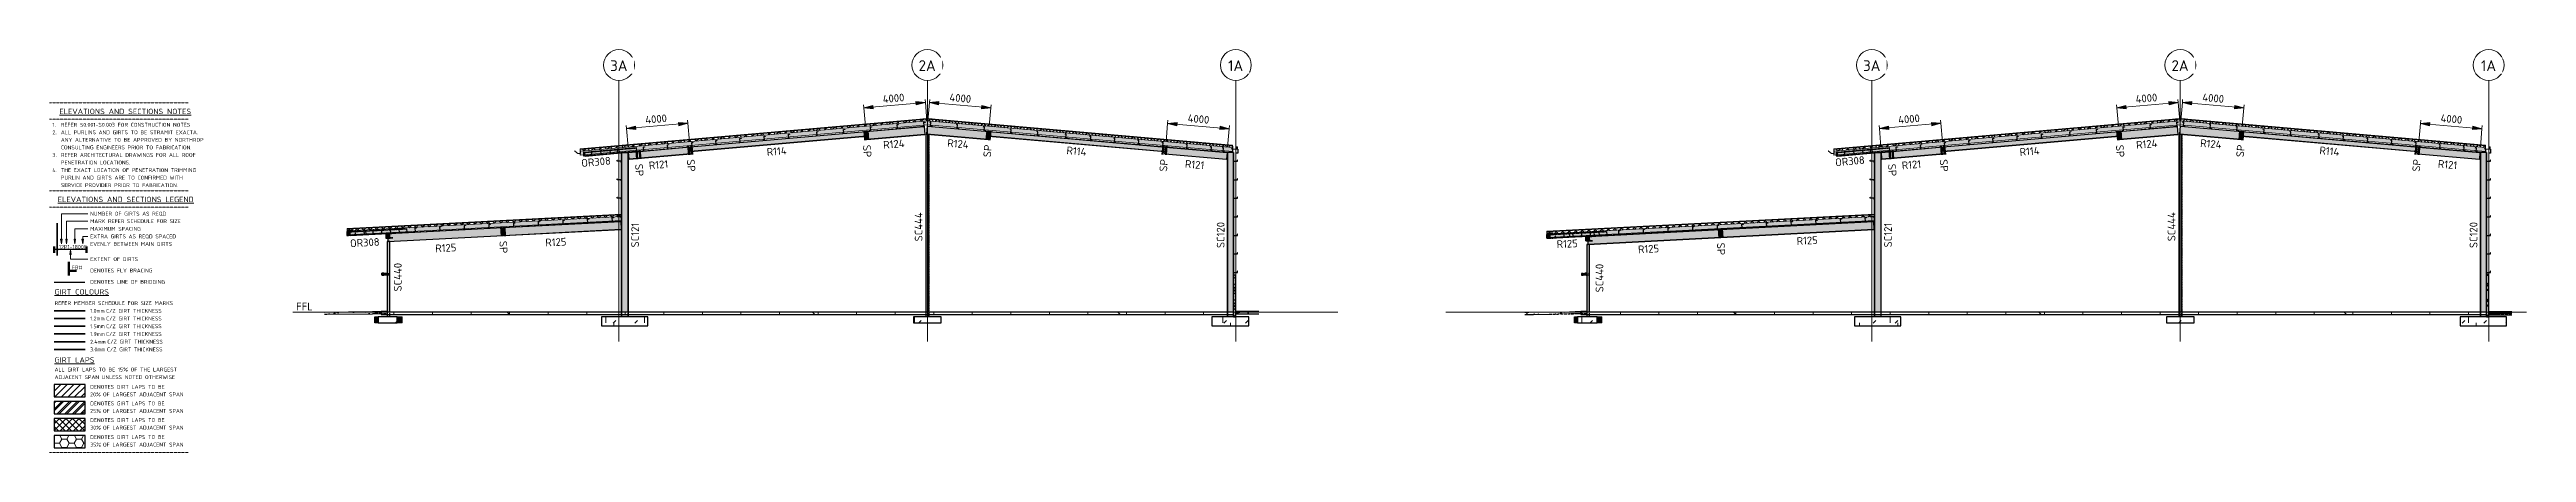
# Model space of a CAD drawing. Header units: millimetres. Extents: x 632 to 645312, y -3890 to 22200.
# Drawn here: x 632 to 161251, y -3890 to 22200 of the extents above; entities that cross this region are included whole.
import ezdxf

# ---------------------------------------------------------------- set-up
doc = ezdxf.new("R2010")
doc.units = ezdxf.units.MM
for name, pattern in [('Dash', [7, 5, -2]), ('Hidden', [4, 3, -1]), ('Hidden Double', [7, 5, -2]), ('Hidden Half', [3, 2, -1])]:
    doc.linetypes.add(name, pattern=pattern)
for name, color, linetype, lineweight in [('A-000-T_TEXT', 231, 'Continuous', 13), ('A-010-D_DIM', 211, 'Continuous', 13), ('A-010-D_DIM-200', 211, 'Continuous', 13), ('A-010-M_LINE', 90, 'Continuous', 13), ('A-200-M_WALL_EXT', 113, 'Continuous', 13), ('A-200-M_WALL_PAT', 111, 'Continuous', 13), ('A-200-MH_WALL', 110, 'Hidden', 13), ('A-230-H-FLOOR', 190, 'Continuous', 13), ('A-230-M_FLOOR', 192, 'Continuous', 13), ('A-230-MH_FLOOR', 190, 'Hidden Double', 13), ('A-270-M_ROOF', 132, 'Continuous', 13), ('S-160-M_FOUND', 171, 'Continuous', 13), ('S-160-MH_FOUND', 171, 'Hidden Half', 13), ('S-280-A_COLUMN', 171, 'Continuous', 18), ('S-280-A_STRUCT_FRAME', 2, 'Continuous', 18), ('S-280-M_COLUMN', 52, 'Continuous', 13), ('S-280-M_STRUCT_FRAME', 12, 'Continuous', 13), ('S-280-MH_COLUMN', 52, 'Hidden Half', 13), ('Z-000-T_TEXT', 131, 'Continuous', 25), ('Z-030-M_GRID', 191, 'Continuous', 13), ('Z-033_T_GRIDREF', 31, 'Continuous', 13), ('Z-060-M_DETAIL', 92, 'Continuous', 25), ('Z-200_P_REF_PLANE', 111, 'Dash', 13), ('Z-230-A_LEVEL', 51, 'Continuous', 13), ('Z-230_A_LEVEL', 51, 'Continuous', 18)]:
    doc.layers.add(name, color=color, linetype=linetype, lineweight=lineweight)
doc.styles.add('ISOCPEUR', font='isocpeur.ttf', dxfattribs={"height": 250})
doc.styles.add('ISOCPEUR_1', font='isocpeur.ttf', dxfattribs={"height": 700})
doc.styles.add('ISOCPEUR_2', font='isocpeur.ttf', dxfattribs={"height": 500})
doc.styles.add('ISOCPEUR_B', font='', dxfattribs={"height": 250})
doc.styles.add('ISOCPEUR_B_1', font='', dxfattribs={"height": 350})
doc.styles.get('ISOCPEUR_B').set_extended_font_data('ISOCPEUR', bold=True)
doc.styles.get('ISOCPEUR_B_1').set_extended_font_data('ISOCPEUR', bold=True)
doc.dimstyles.new('2_5___Arrow___Transparent', dxfattribs={"dimscale": 304.8, "dimtxt": 497.990588, "dimasz": 1.968504, "dimexe": 0.656168, "dimexo": 1.049869, "dimgap": 0.164042, "dimtad": 1, "dimdec": 0, "dimzin": 0, "dimdsep": 46, "dimtxsty": 'ISOCPEUR_2', "dimsah": 1, "dimcen": 0.09, "dimadec": 0, "dimazin": 0, "dimtfac": 1, "dimtdec": 4, "dimtix": 1, "dimtmove": 0, "dimatfit": 3, "dimfxl": 1, "dimtvp": 1, "dimtolj": 1, "dimtzin": 0, "dimlwd": 18, "dimlwe": 18, "dimarcsym": 2})
pattern_1 = [(50, (57966.77, 0), (728.7365, -63.756), [76.2, -838.2]), (355, (57966.8, 0), (-140.972, 764.228), [60.96, -670.56]), (100.451, (58027.5, -5.3), (587.77, 700.467), [64.76, -712.36]), (46.184, (57966.8, 203.2), (1084.316, -168.17), [114.3, -1257.3]), (96.636, (58057.1, 189.2), (949.61, 989.71), [97.14, -1068.54]), (351.184, (57966.8, 203.2), (949.62, 989.7), [91.44, -1005.84]), (21, (58068.37, 152.4), (606.458, -409.061), [76.2, -838.2]), (326, (58068.4, 152.4), (247.208, 736.753), [60.96, -670.56]), (71.451, (58118.9, 118.3), (853.668, 327.685), [64.76, -712.36]), (37.5, (57966.77, 0), (12.3547, 338.2201), [6.706, -655.726, 6.706, -674.014, -673.1]), (37.5, (57966.77, 0), (12.3547, 338.2201), [-1343.152, 6.706, -666.394]), (7.5, (57966.77, 0), (267.279, 400.722), [6.706, -381.406, 6.706, -640.486, -256.54]), (7.5, (57966.77, 0), (267.279, 400.722), [-1035.304, 6.706, -249.834]), (327.5, (57740.2, 0), (542.3633, -22.9153), [6.706, -247.294, 6.706, -785.774, -1051.56]), (327.5, (57740.2, 0), (542.3633, -22.9153), [-1046.48, 6.706, -1044.854]), (317.5, (57638.6, 0), (592.517, 101.707), [6.706, -323.494, 6.706, -519.582, -746.76]), (317.5, (57638.6, 0), (592.517, 101.707), [-856.488, 6.706, -740.054])]
pattern_2 = [(45, (4558713.6, 0), (-1414.214, 0), [750, -3000]), (45, (4559713.6, 1000), (-1414.214, 0), [750, -3000]), (45, (4560713.6, -300), (-1414.214, 0), [250, -2000]), (90, (4560713.64, 500), (-500, 500), [500, -2000]), (315, (4560713.6, 1000), (0, 2828.43), [500, -3000]), (0, (4559713.6, 1000), (2000, 2000), [300, -1000]), (0, (4557213.6, 2000), (2000, 2000), [300, -2000])]
pattern_3 = [(50, (137491.2, 0), (728.7365, -63.756), [76.2, -838.2]), (355, (137491.2, 0), (-140.972, 764.228), [60.96, -670.56]), (100.451, (137551.9, -5.3), (587.77, 700.467), [64.76, -712.36]), (46.184, (137491.2, 203.2), (1084.316, -168.17), [114.3, -1257.3]), (96.636, (137581.5, 189.2), (949.61, 989.71), [97.14, -1068.54]), (351.184, (137491.2, 203.2), (949.62, 989.7), [91.44, -1005.84]), (21, (137592.8, 152.4), (606.458, -409.0606), [76.2, -838.2]), (326, (137592.8, 152.4), (247.208, 736.753), [60.96, -670.56]), (71.451, (137643.3, 118.3), (853.668, 327.685), [64.76, -712.36]), (37.5, (137491.2, 0), (12.3547, 338.2201), [6.706, -655.726, 6.706, -674.014, -673.1]), (37.5, (137491.2, 0), (12.3547, 338.2201), [-1343.152, 6.706, -666.394]), (7.5, (137491.2, 0), (267.279, 400.722), [6.706, -381.406, 6.706, -640.486, -256.54]), (7.5, (137491.2, 0), (267.279, 400.722), [-1035.304, 6.706, -249.834]), (327.5, (137264.62, 0), (542.3633, -22.9153), [6.706, -247.294, 6.706, -785.774, -1051.56]), (327.5, (137264.62, 0), (542.3633, -22.9153), [-1046.48, 6.706, -1044.854]), (317.5, (137163, 0), (592.517, 101.707), [6.706, -323.494, 6.706, -519.582, -746.76]), (317.5, (137163, 0), (592.517, 101.707), [-856.488, 6.706, -740.054])]
pattern_4 = [(45, (4556992, 0), (-1414.214, 0), [750, -3000]), (45, (4557992, 1000), (-1414.214, 0), [750, -3000]), (45, (4558992, -300), (-1414.214, 0), [250, -2000]), (90, (4558991.97, 500), (-500, 500), [500, -2000]), (315, (4558992, 1000), (0, 2828.43), [500, -3000]), (0, (4557992, 1000), (2000, 2000), [300, -1000]), (0, (4555492, 2000), (2000, 2000), [300, -2000])]

msp = doc.modelspace()

# ---------------------------------------------------------------- texts
at = {"layer": 'A-000-T_TEXT', "color": 7, "lineweight": 18, "attachment_point": 1}
for s, insert, char_height, width, style in [('\\LELEVATIONS AND SECTIONS NOTES', (1268.7, 18372.8), 350, 9363.71, 'ISOCPEUR_B_1'), ('1.', (819.5, 17457), 250, 665.464, 'ISOCPEUR'), ('2.', (819.5, 16967.5), 250, 665.464, 'ISOCPEUR'), ('ALL PURLINS AND GIRTS TO BE STRAMIT EXACTA. ', (1368.5, 16967.5), 250, 9604.216, 'ISOCPEUR'), ('ANY ALTERNATIVE TO BE APPROVED BY NORTHROP ', (1368.5, 16478), 250, 9764.554, 'ISOCPEUR'), ('REFER S0.001-S0.003 FOR CONSTRUCTION NOTES', (1368.5, 17457), 250, 8970.883, 'ISOCPEUR'), ('3.', (819.5, 15499), 250, 665.464, 'ISOCPEUR'), ('4.', (819.5, 14520.1), 250, 665.464, 'ISOCPEUR'), ('THE EXACT LOCATION OF PENETRATION TRIMMING ', (1368.5, 14520.1), 250, 9395.777, 'ISOCPEUR'), ('CONSULTING ENGINEERS PRIOR TO FABRICATION.', (1368.5, 15988.5), 250, 8858.647, 'ISOCPEUR'), ('REFER ARCHITECTURAL DRAWINGS FOR ALL ROOF ', (1368.5, 15499), 250, 9419.828, 'ISOCPEUR'), ('PENETRATION LOCATIONS.', (1368.5, 15009.6), 250, 4745.99, 'ISOCPEUR'), ('SERVICE PROVIDER PRIOR TO FABRICATION.', (1368.5, 13541.1), 250, 7984.807, 'ISOCPEUR'), ('PURLIN AND GIRTS ARE TO CONFIRMED WITH ', (1368.5, 14030.6), 250, 8449.786, 'ISOCPEUR'), ('\\LELEVATIONS AND SECTIONS LEGEND', (1163.2, 12672.8), 350, 9620.25, 'ISOCPEUR_B_1'), ('NUMBER OF GIRTS AS REQD', (3267.2, 11697.4), 250, 5146.834, 'ISOCPEUR'), ('MARK REFER SCHEDULE FOR SIZE', (3267.2, 11209.2), 250, 6205.061, 'ISOCPEUR'), ('MAXIMUM SPACING', (3267.2, 10716), 250, 3415.189, 'ISOCPEUR'), ('EXTRA GIRTS AS REQD SPACED ', (3267.2, 10225), 250, 6092.825, 'ISOCPEUR'), ('EVENLY BETWEEN MAIN GIRTS', (3267.2, 9735.5), 250, 5619.829, 'ISOCPEUR'), ('12P1-1800E', (1237.1, 9541.9), 250, 1996.202, 'ISOCPEUR'), ('FB#', (2074.6, 8214), 250, 729.536, 'ISOCPEUR'), ('EXTENT OF GIRTS', (3267.2, 8754.7), 250, 3302.952, 'ISOCPEUR'), ('\\LGIRT COLOURS', (962.8, 6684), 350, 3832.066, 'ISOCPEUR_B_1'), ('DENOTES FLY BRACING', (3267.2, 8014), 250, 4248.944, 'ISOCPEUR'), ('DENOTES LINE OF BRIDGING', (3267.2, 7283.6), 250, 5026.581, 'ISOCPEUR'), ('REFER MEMBER SCHEDULE FOR SIZE MARKS', (962.8, 5905.1), 250, 8089.027, 'ISOCPEUR'), ('1.0mm', (3267.2, 5405.1), 250, 1042.194, 'ISOCPEUR_B'), ('1.2mm', (3267.2, 4905.1), 250, 1042.194, 'ISOCPEUR_B'), (' C/Z GIRT THICKNESS', (4127.1, 5405.1), 250, 4000.421, 'ISOCPEUR'), (' C/Z GIRT THICKNESS', (4127.1, 4905.1), 250, 4000.421, 'ISOCPEUR'), ('1.5mm', (3267.2, 4405.1), 250, 1042.194, 'ISOCPEUR_B'), ('1.9mm', (3267.2, 3905.1), 250, 1042.194, 'ISOCPEUR_B'), ('2.4mm', (3267.2, 3405.1), 250, 1130.379, 'ISOCPEUR_B'), (' C/Z GIRT THICKNESS', (4127.1, 4405.1), 250, 4000.421, 'ISOCPEUR'), (' C/Z GIRT THICKNESS', (4127.1, 3905.1), 250, 4000.421, 'ISOCPEUR'), (' C/Z GIRT THICKNESS', (4199.8, 3405.1), 250, 4000.421, 'ISOCPEUR'), ('\\LGIRT LAPS', (962.8, 2270.2), 350, 2862.024, 'ISOCPEUR_B_1'), ('3.0mm', (3267.2, 2905.1), 250, 1106.329, 'ISOCPEUR_B'), (' C/Z GIRT THICKNESS', (4180, 2905.1), 250, 4000.421, 'ISOCPEUR'), ('ALL GIRT LAPS TO BE 15% OF THE LARGEST', (962.8, 1598.6), 250, 8730.377, 'ISOCPEUR_B'), ('ADJACENT SPAN UNLESS NOTED OTHERWISE', (962.8, 1109.1), 250, 8537.972, 'ISOCPEUR_B'), ('DENOTES GIRT LAPS TO BE', (3267.2, 481), 250, 5090.716, 'ISOCPEUR'), ('20%', (3267.2, -8.5), 250, 793.671, 'ISOCPEUR_B'), ('25%', (3267.2, -1081.8), 250, 793.671, 'ISOCPEUR_B'), ('DENOTES GIRT LAPS TO BE', (3267.2, -592.3), 250, 5090.716, 'ISOCPEUR'), (' OF LARGEST ADJACENT SPAN', (3922, -8.5), 250, 5740.082, 'ISOCPEUR'), (' OF LARGEST ADJACENT SPAN', (3922, -1081.8), 250, 5740.082, 'ISOCPEUR'), ('30%', (3267.2, -2160.6), 250, 793.671, 'ISOCPEUR_B'), ('DENOTES GIRT LAPS TO BE', (3267.2, -1671.1), 250, 5090.716, 'ISOCPEUR'), ('DENOTES GIRT LAPS TO BE', (3267.2, -2771.6), 250, 5090.716, 'ISOCPEUR'), (' OF LARGEST ADJACENT SPAN', (3922, -2160.6), 250, 5740.082, 'ISOCPEUR'), ('35%', (3267.2, -3261.1), 250, 793.671, 'ISOCPEUR_B'), (' OF LARGEST ADJACENT SPAN', (3922, -3261.1), 250, 5740.082, 'ISOCPEUR')]:
    msp.add_mtext(s, dxfattribs=dict(at, insert=insert, char_height=char_height, width=width, style=style))
at = {"layer": 'S-280-A_COLUMN', "lineweight": 13, "char_height": 500, "attachment_point": 1, "rotation": 90, "style": 'ISOCPEUR_2'}
for s, insert, width in [('SC444', (56738.2, 9778.5), 2356.961), ('SC444', (137984.3, 9786.5), 2356.961), ('SC121', (38352.3, 9388.7), 1956.117), ('SC120', (76324.1, 9346.3), 2084.387), ('SC121', (119598.4, 9388.7), 1956.117), ('SC120', (157570.2, 9346.3), 2084.387), ('SC440', (22965.3, 6535.7), 2308.86), ('SC440', (100891.4, 6478.2), 2308.86)]:
    msp.add_mtext(s, dxfattribs=dict(at, insert=insert, width=width))
at = {"layer": 'S-280-A_STRUCT_FRAME', "lineweight": 13, "char_height": 500, "attachment_point": 1, "style": 'ISOCPEUR_2'}
for s, insert, width, rotation in [('R124', (54671.8, 16267.9), 1699.577, 5), ('R124', (58875.7, 16405), 1699.577, 355), ('R124', (135917.8, 16267.9), 1699.577, 5), ('R124', (140121.8, 16405), 1699.577, 355), ('OR308', (35092.8, 15094.5), 2260.759, 5), ('R121', (39475, 14938.3), 1523.206, 5), ('R114', (47118.8, 15807.1), 1571.307, 5), ('R114', (66605.5, 15928.8), 1571.307, 355), ('R121', (74287.7, 15056.7), 1523.206, 355), ('OR308', (116404.3, 15138.6), 2260.759, 5), ('R121', (120721.1, 14938.3), 1523.206, 5), ('R114', (128364.9, 15807.1), 1571.307, 5), ('R114', (147851.6, 15928.8), 1571.307, 355), ('R121', (155533.8, 15056.7), 1523.206, 355), ('OR308', (20105.8, 9898.4), 2260.759, 2.999939), ('R125', (25632.3, 9569.5), 1651.476, 2.999939), ('R125', (32769.1, 9943.5), 1651.476, 2.999939), ('R125', (98351.7, 9835.9), 1651.476, 2.999939), ('R125', (113915.2, 10043.5), 1651.476, 2.999939), ('R125', (103625.6, 9504.3), 1651.476, 2.999939)]:
    msp.add_mtext(s, dxfattribs=dict(at, insert=insert, width=width, rotation=rotation))
at = {"layer": 'Z-000-T_TEXT', "char_height": 500, "width": 962.025, "attachment_point": 1, "style": 'ISOCPEUR_2'}
for insert, rotation in [((39093.7, 14821), 275), ((42451.1, 15114.8), 275), ((53870, 16050.2), 275), ((61176.3, 15259.3), 85), ((72595.2, 14323.8), 85), ((120339.8, 14821), 275), ((123697.2, 15114.8), 275), ((135116.1, 16050.2), 275), ((142422.4, 15259.3), 85), ((153841.3, 14323.8), 85), ((30297.7, 9824.3), 272.999939), ((109252.6, 9704.3), 272.999939)]:
    msp.add_mtext('SP', dxfattribs=dict(at, insert=insert, rotation=rotation))
at = {"layer": 'Z-230_A_LEVEL', "lineweight": 13, "insert": (16623.4, 5805.7), "char_height": 500, "width": 1298.734, "attachment_point": 1, "style": 'ISOCPEUR_2'}
msp.add_mtext('FFL', dxfattribs=at)

# ---------------------------------------------------------------- blocks, each defined once
blk = doc.blocks.new('NRP_Extent _v2_ - 1-100-3221692-_6_0_ STEELWORK SECTIONS LEGEND')
at = {"layer": 'Z-060-M_DETAIL'}
blk.add_hatch(color=256, dxfattribs=at).paths.add_polyline_path([(1132, 9167), (1151, 9170), (1169, 9177), (1185, 9189), (1197, 9205), (1204, 9223), (1207, 9242), (1204, 9262), (1197, 9280), (1185, 9295), (1169, 9307), (1151, 9315), (1132, 9317), (1112, 9315), (1094, 9307), (1079, 9295), (1067, 9280), (1059, 9262), (1057, 9242), (1059, 9223), (1067, 9205), (1079, 9189), (1094, 9177), (1112, 9170)])
at = {"layer": 'Z-060-M_DETAIL', "lineweight": 50}
for p, q in [((932, 9442), (932, 9042)), ((3032, 9442), (3032, 9042))]:
    blk.add_line(p, q, dxfattribs=at)
at = {"layer": 'Z-060-M_DETAIL'}
blk.add_line((3032, 9242), (932, 9242), dxfattribs=at)
blk = doc.blocks.new('Ridge Capping - Ridge Capping-1882401-S6_501-SECTION A9')
at = {"layer": 'A-270-M_ROOF', "lineweight": 5, "transparency": 33554432}
blk.add_hatch(color=253, dxfattribs=at).paths.add_polyline_path([(4557998, 17716), (4558305, 17743), (4558612, 17716), (4558604, 17720), (4558305, 17746), (4558005, 17720)])
at = {"layer": 'A-270-M_ROOF', "color": 53, "lineweight": 5}
for p, q in [((4557998, 17716), (4558305, 17743)), ((4558005, 17720), (4557998, 17716)), ((4558305, 17746), (4558005, 17720)), ((4558604, 17720), (4558305, 17746)), ((4558305, 17743), (4558612, 17716)), ((4558612, 17716), (4558604, 17720))]:
    blk.add_line(p, q, dxfattribs=at)
blk = doc.blocks.new('Roofs 1 - Roofs 1-2640243-S6_501-SECTION A9')
at = {"layer": 'A-270-M_ROOF', "lineweight": 5, "transparency": 33554432}
for points in [[(4535623, 15474), (4535628, 15475), (4535436, 15625), (4535431, 15624), (4535437, 15619)], [(4535798, 15473), (4535803, 15474), (4535803, 15670), (4535798, 15670), (4535798, 15480)]]:
    blk.add_hatch(color=8, dxfattribs=at).paths.add_polyline_path(points)
h = blk.add_hatch(color=8, dxfattribs=at)
h.paths.add_polyline_path([(4535635, 15472), (4535805, 15472), (4535803, 15474), (4535635, 15474)])
h.paths.add_polyline_path([(4535628, 15475), (4535629, 15476), (4535436, 15625)])
at = {"layer": 'A-270-M_ROOF', "color": 53, "lineweight": 5}
for p, q in [((4535436, 15625), (4535431, 15624)), ((4535437, 15626), (4535432, 15626)), ((4535436, 15625), (4535628, 15475)), ((4535629, 15476), (4535437, 15626)), ((4535459, 15640), (4535438, 15636)), ((4535439, 15634), (4535460, 15638)), ((4535459, 15640), (4535454, 15639)), ((4535460, 15638), (4535455, 15638)), ((4535460, 15638), (4535459, 15640)), ((4535797, 15474), (4535635, 15474)), ((4535635, 15472), (4535797, 15472)), ((4535803, 15474), (4535797, 15474)), ((4535797, 15472), (4535805, 15472)), ((4535801, 15670), (4535798, 15670)), ((4535801, 15474), (4535798, 15473)), ((4535803, 15670), (4535800, 15670)), ((4535805, 15472), (4535800, 15471)), ((4535803, 15670), (4535801, 15670)), ((4535803, 15474), (4535801, 15474)), ((4535805, 15670), (4535803, 15670)), ((4535803, 15670), (4535803, 15474)), ((4535805, 15472), (4535805, 15670))]:
    blk.add_line(p, q, dxfattribs=at)
at = {"layer": 'A-270-M_ROOF', "color": 53, "lineweight": 5, "flags": 128}
for points in [[(4535438, 15636), (4535437, 15636), (4535435, 15635), (4535434, 15633), (4535434, 15632), (4535433, 15630), (4535433, 15629), (4535434, 15627), (4535435, 15626), (4535436, 15625)], [(4535437, 15626), (4535436, 15627), (4535436, 15628), (4535435, 15629), (4535435, 15630), (4535435, 15631), (4535436, 15632), (4535437, 15633), (4535438, 15634), (4535439, 15634)], [(4535628, 15475), (4535630, 15473), (4535633, 15472), (4535635, 15472)], [(4535635, 15474), (4535633, 15474), (4535631, 15475), (4535629, 15476)]]:
    blk.add_lwpolyline(points, dxfattribs=at)
blk = doc.blocks.new('25021-APA-ZZ-ZZ-M3-AR-000001_V3_rvt-1-S6_501-SECTION A9')
at = {"layer": 'A-270-M_ROOF', "transparency": 33554432}
for color, points in [(9, [(4535797, 15733), (4558305, 17703), (4578096, 15971), (4578096, 16011), (4558305, 17743), (4535797, 15773)]), (253, [(4578381, 15748), (4578406, 15763), (4578406, 15904), (4578341, 15904), (4578341, 15759), (4578101, 15759), (4578101, 15954), (4578096, 15954), (4578096, 15754), (4578346, 15754), (4578346, 15899), (4578401, 15899), (4578401, 15766), (4578377, 15752)]), (9, [(4520673, 10571), (4538455, 11503), (4538455, 11543), (4520673, 10611), (4520673, 10600)]), (8, [(4520673, 10412), (4520727, 10415), (4520727, 10504), (4520673, 10504), (4520673, 10421)])]:
    blk.add_hatch(color=color, dxfattribs=at).paths.add_polyline_path(points)
at = {"layer": 'A-270-M_ROOF', "lineweight": 5}
h = blk.add_hatch(dxfattribs=at)
h.set_pattern_fill('FP_5', angle=-135, style=0, pattern_type=2)
h.set_pattern_definition([(40, (4558713.64, -4e-06), (-192.8363, 229.8133), []), (130, (4558713.64, -4e-06), (-229.8133, -192.8363), [])])
h.paths.add_polyline_path([(4535797, 15613), (4558305, 17582), (4578096, 15851), (4578096, 15971), (4558305, 17703), (4535797, 15733)])
at = {"layer": 'A-270-M_ROOF', "lineweight": 5, "transparency": 33554432}
for color, points in [(254, [(4535797, 15362), (4536099, 15388), (4536085, 15557), (4539427, 15849), (4539442, 15681), (4558305, 17331), (4578096, 15600), (4578096, 15851), (4558305, 17582), (4535797, 15613)]), (9, [(4535797, 15733), (4535797, 15773), (4535792, 15773), (4535792, 15734)]), (254, [(4535792, 15361), (4535797, 15362), (4535797, 15733), (4535792, 15733), (4535792, 15374)]), (8, [(4520673, 10504), (4520727, 10504), (4521069, 10522), (4521018, 10522), (4520867, 10514)])]:
    blk.add_hatch(color=color, dxfattribs=at).paths.add_polyline_path(points)
at = {"layer": 'A-270-M_ROOF', "lineweight": 5}
h = blk.add_hatch(dxfattribs=at)
h.set_pattern_fill('FP_6', angle=225, style=0, pattern_type=2)
h.set_pattern_definition([(48, (4558713.64, 1e-06), (-222.9434, 200.7392), []), (138, (4558713.64, 1e-06), (-200.7392, -222.9434), [])])
h.paths.add_polyline_path([(4520673, 10451), (4538455, 11383), (4538455, 11503), (4520673, 10571)])
at = {"layer": 'A-270-M_ROOF', "lineweight": 5, "transparency": 33554432}
h = blk.add_hatch(color=254, dxfattribs=at)
h.paths.add_polyline_path([(4520842, 10209), (4520843, 10209), (4520842, 10272)])
h.paths.add_polyline_path([(4524545, 10404), (4538455, 11132), (4538455, 11383), (4520673, 10451), (4520673, 10412), (4521007, 10430), (4521143, 10431), (4524534, 10608), (4524535, 10593)])
h = blk.add_hatch(color=8, dxfattribs=at)
h.paths.add_polyline_path([(4520842, 10205), (4520843, 10205), (4520842, 10272)])
h.paths.add_polyline_path([(4520727, 10415), (4521007, 10430), (4521071, 10431), (4521071, 10522), (4520727, 10504), (4520727, 10421)])
at = {"layer": 'A-270-M_ROOF', "color": 53, "lineweight": 5}
for p, q in [((4558305, 17743), (4535797, 15773)), ((4558305, 17703), (4535797, 15733)), ((4535797, 15733), (4558305, 17703)), ((4578096, 16011), (4558305, 17743)), ((4578096, 15971), (4558305, 17703)), ((4558305, 17703), (4578096, 15971)), ((4535797, 15362), (4558305, 17331)), ((4535803, 15613), (4558305, 17582)), ((4558305, 17582), (4578096, 15851)), ((4558305, 17331), (4578096, 15600)), ((4535792, 15773), (4535797, 15773)), ((4535792, 15733), (4535797, 15733)), ((4535797, 15733), (4535792, 15733)), ((4535797, 15362), (4535792, 15361)), ((4535797, 15773), (4535797, 15733)), ((4535797, 15733), (4535797, 15362)), ((4535797, 15613), (4535803, 15613)), ((4578096, 15971), (4578096, 16011)), ((4578096, 15600), (4578096, 15971)), ((4578101, 15954), (4578096, 15954)), ((4578096, 15954), (4578096, 15754)), ((4578096, 15754), (4578346, 15754)), ((4578101, 15759), (4578101, 15954)), ((4578341, 15759), (4578101, 15759)), ((4578406, 15904), (4578341, 15904)), ((4578341, 15904), (4578341, 15759)), ((4578346, 15754), (4578346, 15899)), ((4578346, 15899), (4578401, 15899)), ((4578401, 15766), (4578377, 15752)), ((4578377, 15752), (4578381, 15748)), ((4578381, 15748), (4578406, 15763)), ((4578401, 15899), (4578401, 15766)), ((4578406, 15763), (4578406, 15904)), ((4538467, 11544), (4520673, 10611)), ((4538467, 11504), (4520673, 10571)), ((4520673, 10571), (4538467, 11504)), ((4520727, 10454), (4538467, 11383)), ((4538467, 11504), (4538467, 11544)), ((4538467, 11133), (4538467, 11504)), ((4521017, 10629), (4520673, 10611)), ((4520673, 10611), (4520673, 10571)), ((4521017, 10589), (4520673, 10571)), ((4520673, 10571), (4521017, 10589)), ((4520673, 10571), (4520673, 10201)), ((4521017, 10522), (4520673, 10504)), ((4520727, 10504), (4520673, 10504)), ((4520673, 10504), (4520673, 10199)), ((4520673, 10451), (4520727, 10454)), ((4520673, 10201), (4520727, 10203)), ((4520673, 10201), (4520727, 10203)), ((4520727, 10202), (4520673, 10199)), ((4520673, 10199), (4520727, 10199)), ((4520727, 10203), (4538467, 11133)), ((4521071, 10522), (4520727, 10504)), ((4520727, 10199), (4520727, 10504)), ((4520727, 10203), (4521017, 10219)), ((4520727, 10199), (4521071, 10217)), ((4521017, 10217), (4520727, 10202))]:
    blk.add_line(p, q, dxfattribs=at)
for name in ['Ridge Capping - Ridge Capping-1882401-S6_501-SECTION A9', 'Roofs 1 - Roofs 1-2640243-S6_501-SECTION A9']:
    blk.add_blockref(name, (0, 0), dxfattribs=at)
blk = doc.blocks.new('NRP_Framing-Steel-SHS - WH437 - 125x125x5_0SHS-4144108-S6_501-SECTION A9')
at = {"layer": 'S-280-M_STRUCT_FRAME', "linetype": 'Dash', "lineweight": 25}
h = blk.add_hatch(color=256, dxfattribs=at)
h.paths.add_polyline_path([(4522924, 7600), (4523056, 7600), (4523056, 7725), (4522924, 7725)])
h.paths.add_polyline_path([(4523051, 7605), (4522929, 7605), (4522929, 7720), (4523051, 7720)])
for points in [[(4523051, 7605), (4523051, 7720), (4522929, 7720), (4522929, 7605), (4522992, 7605)], [(4523056, 7600), (4523242, 7600), (4523242, 7725), (4523056, 7725)]]:
    blk.add_hatch(color=256, dxfattribs=at).paths.add_polyline_path(points)
at = {"layer": 'S-280-M_STRUCT_FRAME', "lineweight": 25}
for p, q in [((4523056, 7725), (4522924, 7725)), ((4522924, 7725), (4522924, 7600)), ((4522924, 7600), (4523056, 7600)), ((4522929, 7720), (4523051, 7720)), ((4522929, 7605), (4522929, 7720)), ((4523051, 7605), (4522929, 7605)), ((4523051, 7720), (4523051, 7605)), ((4523056, 7600), (4523056, 7725)), ((4523056, 7725), (4523242, 7725)), ((4523242, 7600), (4523056, 7600)), ((4523242, 7725), (4523242, 7600))]:
    blk.add_line(p, q, dxfattribs=at)
blk = doc.blocks.new('NRP_Framing-Steel-PFC - OR308 - 250PFC-4066803-S6_501-SECTION A9')
at = {"layer": 'S-280-M_STRUCT_FRAME', "linetype": 'Dash', "lineweight": 25}
for p, q in [((4536085, 15542), (4539428, 15834)), ((4536104, 15323), (4538202, 15506)), ((4538204, 15506), (4539448, 15615))]:
    blk.add_line(p, q, dxfattribs=at)
blk = doc.blocks.new('NRP_Framing-Steel-Purlin Z - P915 - EZ250-19-3998100-S6_501-SECTION A9')
at = {"layer": 'S-280-M_STRUCT_FRAME', "color": 92, "lineweight": 25}
for p, q in [((4537871, 11317), (4537942, 11321)), ((4537871, 11317), (4537942, 11321)), ((4537884, 11068), (4537871, 11317)), ((4537884, 11068), (4537871, 11317)), ((4537942, 11321), (4537943, 11300)), ((4537942, 11321), (4537943, 11300)), ((4537807, 11085), (4537808, 11064)), ((4537807, 11085), (4537808, 11064)), ((4537808, 11064), (4537884, 11068)), ((4537808, 11064), (4537884, 11068))]:
    blk.add_line(p, q, dxfattribs=at)
blk = doc.blocks.new('NRP_Framing-Steel-Purlin Z - P915 - EZ250-19-4002102-S6_501-SECTION A9')
at = {"layer": 'S-280-M_STRUCT_FRAME', "color": 92, "lineweight": 25}
for p, q in [((4523427, 10331), (4523428, 10310)), ((4523427, 10331), (4523428, 10310)), ((4523428, 10310), (4523504, 10314)), ((4523428, 10310), (4523504, 10314)), ((4523491, 10564), (4523562, 10567)), ((4523491, 10564), (4523562, 10567)), ((4523504, 10314), (4523491, 10564)), ((4523504, 10314), (4523491, 10564)), ((4523562, 10567), (4523563, 10546)), ((4523562, 10567), (4523563, 10546))]:
    blk.add_line(p, q, dxfattribs=at)
blk = doc.blocks.new('NRP_Framing-Steel-Purlin Z - P915 - EZ250-19-4001940-S6_501-SECTION A9')
at = {"layer": 'S-280-M_STRUCT_FRAME', "color": 92, "lineweight": 25}
for p, q in [((4521829, 10247), (4521830, 10226)), ((4521829, 10247), (4521830, 10226)), ((4521830, 10226), (4521906, 10230)), ((4521830, 10226), (4521906, 10230)), ((4521893, 10480), (4521964, 10484)), ((4521893, 10480), (4521964, 10484)), ((4521906, 10230), (4521893, 10480)), ((4521906, 10230), (4521893, 10480)), ((4521964, 10484), (4521965, 10463)), ((4521964, 10484), (4521965, 10463))]:
    blk.add_line(p, q, dxfattribs=at)
blk = doc.blocks.new('NRP_Framing-Steel-Purlin C - P946 - EC250-24-4066804-S6_501-SECTION A9')
at = {"layer": 'S-280-M_STRUCT_FRAME', "color": 1, "lineweight": 25}
for p, q in [((4535998, 15560), (4535998, 15310)), ((4535998, 15560), (4536071, 15560)), ((4535998, 15310), (4536071, 15310)), ((4536071, 15560), (4536071, 15536)), ((4536071, 15334), (4536071, 15310))]:
    blk.add_line(p, q, dxfattribs=at)
blk = doc.blocks.new('NRP_Framing-Steel-Purlin C - G946 - EC250-24-4082622-S6_501-SECTION A9')
at = {"layer": 'S-280-M_STRUCT_FRAME', "color": 1, "lineweight": 25}
for p, q in [((4538195, 15756), (4538195, 15506)), ((4538195, 15756), (4538268, 15756)), ((4538195, 15506), (4538268, 15506)), ((4538268, 15756), (4538268, 15732)), ((4538268, 15530), (4538268, 15506))]:
    blk.add_line(p, q, dxfattribs=at)
blk = doc.blocks.new('NRP_Framing-Steel-Purlin Z - G914 - EZ250-15-4082804-S6_501-SECTION A9')
at = {"layer": 'S-280-M_STRUCT_FRAME', "color": 150, "lineweight": 25}
for p, q in [((4538194.614304, 15039.7), (4538214.614304, 15039.7)), ((4538194.614304, 14968.7), (4538194.614304, 15039.7)), ((4538194.614304, 15039.7), (4538214.614304, 15039.7)), ((4538194.614304, 14968.7), (4538194.614304, 15039.7)), ((4538444.614304, 14968.7), (4538194.614304, 14968.7)), ((4538444.614304, 14968.7), (4538194.614304, 14968.7)), ((4538425.114304, 14892.7), (4538444.614304, 14892.7)), ((4538425.114304, 14892.7), (4538444.614304, 14892.7)), ((4538444.614304, 14892.7), (4538444.614304, 14968.7)), ((4538444.614304, 14892.7), (4538444.614304, 14968.7))]:
    blk.add_line(p, q, dxfattribs=at)
blk = doc.blocks.new('NRP_Framing-Steel-Purlin C - G946 - EC250-24-4111441-S6_501-SECTION A9')
at = {"layer": 'S-280-M_STRUCT_FRAME', "color": 1, "lineweight": 25}
for p, q in [((4578354, 15751), (4578354, 15727)), ((4578427, 15751), (4578354, 15751)), ((4578354, 15525), (4578354, 15501)), ((4578427, 15501), (4578354, 15501)), ((4578427, 15751), (4578427, 15501))]:
    blk.add_line(p, q, dxfattribs=at)
blk = doc.blocks.new('NRP_Framing-Steel-Purlin Z - G914 - EZ250-15-4113457-S6_501-SECTION A9')
at = {"layer": 'S-280-M_STRUCT_FRAME', "color": 150, "lineweight": 25}
for p, q in [((4578165, 14969), (4578415, 14969)), ((4578165, 14893), (4578165, 14969)), ((4578165, 14969), (4578415, 14969)), ((4578165, 14893), (4578165, 14969)), ((4578184, 14893), (4578165, 14893)), ((4578184, 14893), (4578165, 14893)), ((4578415, 15040), (4578395, 15040)), ((4578415, 15040), (4578395, 15040)), ((4578415, 14969), (4578415, 15040)), ((4578415, 14969), (4578415, 15040))]:
    blk.add_line(p, q, dxfattribs=at)
blk = doc.blocks.new('NRP_Column-Steel-SHS - SC444 - 200x200x6_0SHS-3967927-S6_501-SECTION A9')
at = {"layer": 'S-280-MH_COLUMN', "lineweight": 25}
for p, q in [((4558211, 16695), (4558211, 5200)), ((4558399, 16695), (4558399, 5200)), ((4558211, 5200), (4558211, 5050)), ((4558211, 5050), (4558211, 4900)), ((4558399, 5200), (4558399, 5050)), ((4558399, 5050), (4558399, 4900))]:
    blk.add_line(p, q, dxfattribs=at)
blk = doc.blocks.new('NRP_Foundation-Pad Footing Fibre _v2_ - PF4 -1800 x 1800 x 400d-3893011-S6_501-SECTION A9')
at = {"layer": 'S-160-M_FOUND'}
h = blk.add_hatch(dxfattribs=at)
h.set_pattern_fill('FP_8', color=256, style=0, pattern_type=2)
h.set_pattern_definition(pattern_2)
h.paths.add_polyline_path([(4559205, 4900), (4557405, 4900), (4557405, 4500), (4559205, 4500)])
at = {"layer": 'S-160-M_FOUND', "lineweight": 25}
for p, q in [((4559205, 4900), (4557405, 4900)), ((4557405, 4900), (4557405, 4500)), ((4559205, 4500), (4559205, 4900)), ((4557405, 4500), (4559205, 4500))]:
    blk.add_line(p, q, dxfattribs=at)
blk = doc.blocks.new('NRP_Foundation-Pad Footing Fibre _v2_ - PF5 -1400 x 1400 x 400d-3893014-S6_501-SECTION A9')
at = {"layer": 'S-160-M_FOUND', "linetype": 'Hidden Half', "lineweight": 25}
for points in [[(4522468, 4900), (4522468, 4500), (4522679, 4500), (4522679, 4900)], [(4523923, 4900), (4523923, 4500), (4524247, 4500), (4524247, 4900)]]:
    blk.add_hatch(color=256, dxfattribs=at).paths.add_polyline_path(points)
at = {"layer": 'S-160-M_FOUND'}
h = blk.add_hatch(dxfattribs=at)
h.set_pattern_fill('FP_8', color=256, style=0, pattern_type=2)
h.set_pattern_definition(pattern_2)
h.paths.add_polyline_path([(4522992, 4500), (4523923, 4500), (4523923, 4900), (4522679, 4900), (4522679, 4500)])
at = {"layer": 'S-160-M_FOUND', "lineweight": 25}
for p, q in [((4522468, 4900), (4522679, 4900)), ((4522468, 4500), (4522468, 4900)), ((4523923, 4900), (4522679, 4900)), ((4522679, 4900), (4522679, 4500)), ((4523923, 4500), (4523923, 4900)), ((4523923, 4900), (4524247, 4900)), ((4524247, 4500), (4524247, 4900)), ((4522679, 4500), (4522468, 4500)), ((4522679, 4500), (4523923, 4500)), ((4524247, 4500), (4523923, 4500))]:
    blk.add_line(p, q, dxfattribs=at)
blk = doc.blocks.new('NRP_Foundation-Pad Footing Fibre _v2_ - PF2 -2400 x 2000 x 600d-3893007-S6_501-SECTION A9')
at = {"layer": 'S-160-M_FOUND'}
h = blk.add_hatch(dxfattribs=at)
h.set_pattern_fill('FP_8', color=256, style=0, pattern_type=2)
h.set_pattern_definition(pattern_2)
h.paths.add_polyline_path([(4579151, 4300), (4579151, 4900), (4576751, 4900), (4576751, 4300)])
at = {"layer": 'S-160-M_FOUND', "lineweight": 25}
for p, q in [((4579151, 4900), (4576751, 4900)), ((4576751, 4900), (4576751, 4300)), ((4579151, 4300), (4579151, 4900)), ((4576751, 4300), (4579151, 4300))]:
    blk.add_line(p, q, dxfattribs=at)
blk = doc.blocks.new('NRP_Foundation-Pad Footing Fibre _v2_ - PF1 - 3000 x 2400 x 600d-2371040-S6_501-SECTION A9')
at = {"layer": 'S-160-M_FOUND'}
h = blk.add_hatch(dxfattribs=at)
h.set_pattern_fill('FP_8', color=256, style=0, pattern_type=2)
h.set_pattern_definition(pattern_2)
h.paths.add_polyline_path([(4540181.5143, 4900), (4537181.5143, 4900), (4537181.5143, 4300), (4540181.5143, 4300)])
at = {"layer": 'S-160-M_FOUND', "lineweight": 25}
for p, q in [((4540181.5143, 4900), (4537181.5143, 4900)), ((4537181.5143, 4900), (4537181.5143, 4300)), ((4540181.5143, 4300), (4540181.5143, 4900)), ((4537181.5143, 4300), (4540181.5143, 4300))]:
    blk.add_line(p, q, dxfattribs=at)
blk = doc.blocks.new('NRP_Framing-Steel-PFC - OR308 - 250PFC-3898688-S6_501-SECTION A9')
at = {"layer": 'S-280-M_STRUCT_FRAME', "linetype": 'Dash', "lineweight": 25}
for points in [[(4520868, 10401), (4524535, 10593), (4524534, 10608), (4520909, 10418), (4520909, 10405), (4520868, 10403)], [(4520937, 10184), (4524547, 10374), (4524535, 10593), (4520868, 10401), (4520880, 10186), (4520937, 10186)], [(4520881, 10166), (4524548, 10359), (4524547, 10374), (4520909, 10183), (4520909, 10170), (4520880, 10169)]]:
    blk.add_hatch(color=256, dxfattribs=at).paths.add_polyline_path(points)
for p, q in [((4520867, 10416), (4520909, 10418)), ((4520868, 10401), (4520867, 10416)), ((4520868, 10401), (4524535, 10593)), ((4520880, 10181), (4520880, 10186)), ((4520880, 10181), (4520909, 10183)), ((4520880, 10181), (4520909, 10183)), ((4520880, 10169), (4520880, 10181)), ((4520909, 10183), (4524547, 10374))]:
    blk.add_line(p, q, dxfattribs=at)
at = {"layer": 'S-280-M_STRUCT_FRAME', "lineweight": 25}
for p, q in [((4520868, 10401), (4524535, 10593)), ((4520880, 10186), (4520868, 10401)), ((4520881, 10166), (4520880, 10169)), ((4520881, 10166), (4523322, 10294)), ((4520909, 10418), (4524534, 10608)), ((4520909, 10183), (4524547, 10374)), ((4524534, 10608), (4524535, 10593)), ((4524535, 10593), (4524547, 10374)), ((4524547, 10374), (4524548, 10359))]:
    blk.add_line(p, q, dxfattribs=at)
blk = doc.blocks.new('NRP_Framing-Steel-PFC - B309 - 300PFC-V7-S6_501-SECTION A9')
at = {"layer": 'S-280-M_STRUCT_FRAME', "linetype": 'Dash', "lineweight": 25}
for p, q in [((4523419, 10298), (4523421, 9998)), ((4523504, 10298), (4523419, 10298)), ((4523541, 10304), (4523420, 10298)), ((4523421, 9998), (4523506, 9998)), ((4523428, 10014), (4523427, 10282)), ((4523427, 10282), (4523504, 10282)), ((4523506, 10014), (4523428, 10014)), ((4523429, 10014), (4523549, 10020)), ((4523504, 10298), (4523636, 10305)), ((4523504, 10282), (4523504, 10298)), ((4523504, 10282), (4523636, 10289)), ((4523506, 10014), (4523636, 10021)), ((4523506, 9998), (4523506, 10014)), ((4523506, 9998), (4523636, 10005))]:
    blk.add_line(p, q, dxfattribs=at)
blk = doc.blocks.new('NRP_Framing-Steel-PFC - B309 - 300PFC-3900281-S6_501-SECTION A9')
at = {"layer": 'S-280-M_STRUCT_FRAME', "linetype": 'Dash', "lineweight": 25}
for points in [[(4523332, 10293), (4523196, 10286), (4523291, 10287), (4523428, 10294)], [(4523196, 9986), (4523291, 9986), (4523291, 10002), (4523205, 10002), (4523205, 10270), (4523291, 10271), (4523291, 10287), (4523196, 10286), (4523196, 10137)], [(4523205, 10002), (4523375, 10011), (4523375, 10275), (4523291, 10271), (4523205, 10270), (4523205, 10002)], [(4523205, 10002), (4523291, 10002), (4523418, 10011), (4523341, 10009)], [(4523291, 10271), (4523456, 10279), (4523456, 10286), (4523428, 10284), (4523428, 10294), (4523291, 10287)], [(4523291, 9986), (4523457, 9995), (4523457, 10011), (4523291, 10002)]]:
    blk.add_hatch(color=256, dxfattribs=at).paths.add_polyline_path(points)
at = {"layer": 'S-280-M_STRUCT_FRAME', "lineweight": 25}
for p, q in [((4523332, 10293), (4523196, 10286)), ((4523291, 10287), (4523196, 10286)), ((4523196, 10286), (4523196, 9986)), ((4523196, 9986), (4523291, 9986)), ((4523205, 10270), (4523291, 10271)), ((4523205, 10002), (4523205, 10270)), ((4523205, 10002), (4523375, 10011)), ((4523291, 10002), (4523205, 10002)), ((4523291, 10287), (4523428, 10294)), ((4523291, 10271), (4523291, 10287)), ((4523291, 10271), (4523456, 10279)), ((4523291, 10002), (4523457, 10011)), ((4523291, 9986), (4523291, 10002)), ((4523291, 9986), (4523457, 9995)), ((4523418, 10011), (4523457, 10011)), ((4523456, 10286), (4523456, 10279)), ((4523457, 10011), (4523457, 9995))]:
    blk.add_line(p, q, dxfattribs=at)
at = {"layer": 'S-280-M_STRUCT_FRAME', "linetype": 'Dash', "lineweight": 25}
for p, q in [((4523370, 10295), (4523332, 10293)), ((4523370, 10295), (4523456, 10295)), ((4523375, 10011), (4523380, 10011)), ((4523378, 10275), (4523380, 10011)), ((4523380, 10011), (4523418, 10011)), ((4523428, 10294), (4523456, 10295)), ((4523456, 10295), (4523456, 10286))]:
    blk.add_line(p, q, dxfattribs=at)
blk = doc.blocks.new('NRP_Framing-Steel-SHS - WH433 - 100x100x5_0SHS-4144109-S6_501-SECTION A9')
at = {"layer": 'S-280-M_STRUCT_FRAME', "linetype": 'Dash', "lineweight": 25}
blk.add_hatch(color=256, dxfattribs=at).paths.add_polyline_path([(4523263, 7600), (4523263, 7700), (4523242, 7700), (4523242, 7600)])
for p, q in [((4523223, 7700), (4523128, 7700)), ((4523128, 7700), (4523128, 7600)), ((4523133, 7695), (4523218, 7695)), ((4523133, 7605), (4523133, 7695)), ((4523218, 7605), (4523133, 7605)), ((4523218, 7695), (4523218, 7605)), ((4523223, 7600), (4523223, 7700)), ((4523223, 7700), (4523242, 7700)), ((4523263, 7700), (4523374, 7700)), ((4523374, 7600), (4523263, 7600))]:
    blk.add_line(p, q, dxfattribs=at)
at = {"layer": 'S-280-M_STRUCT_FRAME', "lineweight": 25}
for p, q in [((4523242, 7700), (4523263, 7700)), ((4523263, 7600), (4523242, 7600))]:
    blk.add_line(p, q, dxfattribs=at)
blk = doc.blocks.new('NRP_Framing-Steel-PFC - B308 - 250PFC-3999931-S6_501-SECTION A9')
at = {"layer": 'S-280-M_STRUCT_FRAME', "linetype": 'Dash', "lineweight": 25}
for points in [[(4520663, 10412), (4520758, 10412), (4520918, 10421), (4520814, 10420)], [(4520663, 10162), (4520758, 10162), (4520758, 10177), (4520671, 10177), (4520671, 10397), (4520758, 10397), (4520758, 10412), (4520663, 10412)], [(4520671, 10177), (4520842, 10186), (4520841, 10402), (4520758, 10397), (4520671, 10397), (4520671, 10177)], [(4520671, 10177), (4520758, 10177), (4520880, 10186), (4520822, 10185)], [(4520758, 10397), (4520909, 10405), (4520909, 10418), (4520758, 10412)], [(4520758, 10162), (4520909, 10170), (4520909, 10183), (4520920, 10183), (4520920, 10186), (4520758, 10177)]]:
    blk.add_hatch(color=256, dxfattribs=at).paths.add_polyline_path(points)
at = {"layer": 'S-280-M_STRUCT_FRAME', "lineweight": 25}
for p, q in [((4520833, 10421), (4520663, 10412)), ((4520758, 10412), (4520663, 10412)), ((4520663, 10412), (4520663, 10162)), ((4520663, 10162), (4520758, 10162)), ((4520671, 10177), (4520671, 10397)), ((4520671, 10397), (4520758, 10397)), ((4520671, 10177), (4520842, 10186)), ((4520758, 10177), (4520671, 10177)), ((4520758, 10412), (4520918, 10421)), ((4520758, 10397), (4520758, 10412)), ((4520758, 10397), (4520909, 10405)), ((4520758, 10177), (4520920, 10186)), ((4520758, 10162), (4520758, 10177)), ((4520758, 10162), (4520909, 10170)), ((4520833, 10421), (4520918, 10421)), ((4520841, 10402), (4520842, 10186)), ((4520842, 10186), (4520920, 10186)), ((4520920, 10186), (4520920, 10183))]:
    blk.add_line(p, q, dxfattribs=at)
at = {"layer": 'S-280-M_STRUCT_FRAME', "linetype": 'Dash', "lineweight": 25}
for p, q in [((4520909, 10405), (4520918, 10406)), ((4520909, 10170), (4520920, 10171)), ((4520918, 10421), (4520918, 10406)), ((4520920, 10183), (4520920, 10171))]:
    blk.add_line(p, q, dxfattribs=at)
blk = doc.blocks.new('NRP_Framing-Steel-PFC - B308 - 250PFC-V1-S6_501-SECTION A9')
at = {"layer": 'S-280-M_STRUCT_FRAME', "linetype": 'Dash', "lineweight": 25}
for points in [[(4520842, 10421), (4520937, 10422), (4521097, 10430), (4521007, 10430), (4520842, 10421)], [(4520850, 10186), (4520879, 10188), (4520867, 10403), (4520849, 10402), (4520849, 10397)], [(4520928, 10186), (4520937, 10187), (4520880, 10186)], [(4520928, 10184), (4520937, 10186), (4520937, 10187), (4520928, 10186)]]:
    blk.add_hatch(color=256, dxfattribs=at).paths.add_polyline_path(points)
h = blk.add_hatch(color=256, dxfattribs=at)
h.paths.add_polyline_path([(4520920, 10183), (4520928, 10184), (4520928, 10186), (4520850, 10186), (4520849, 10402), (4520842, 10402), (4520843, 10186), (4520920, 10186)])
h.paths.add_polyline_path([(4520918, 10419), (4520927, 10421), (4520918, 10420)])
at = {"layer": 'S-280-M_STRUCT_FRAME', "lineweight": 25}
for p, q in [((4521007, 10430), (4520842, 10421)), ((4520927, 10421), (4520842, 10421)), ((4520842, 10402), (4520843, 10186)), ((4520850, 10186), (4520849, 10402)), ((4520928, 10186), (4520850, 10186)), ((4520851, 10186), (4520879, 10188)), ((4520927, 10421), (4521102, 10431)), ((4520928, 10186), (4520937, 10187)), ((4520928, 10184), (4520928, 10186))]:
    blk.add_line(p, q, dxfattribs=at)
at = {"layer": 'S-280-M_STRUCT_FRAME', "linetype": 'Dash', "lineweight": 25}
for p, q in [((4520842, 10421), (4520842, 10402)), ((4520843, 10186), (4520843, 10171)), ((4520843, 10171), (4520928, 10171)), ((4520849, 10402), (4520849, 10406)), ((4520849, 10406), (4520927, 10406)), ((4520879, 10188), (4521015, 10195)), ((4520927, 10406), (4520927, 10421)), ((4520927, 10406), (4521102, 10416)), ((4520928, 10171), (4520928, 10184)), ((4520928, 10171), (4521102, 10180)), ((4520937, 10187), (4521102, 10195))]:
    blk.add_line(p, q, dxfattribs=at)
blk = doc.blocks.new('NRP_Framing-Steel-Purlin C - P946 - EC250-24-4002128-S6_501-SECTION A9')
at = {"layer": 'S-280-M_STRUCT_FRAME', "color": 1, "lineweight": 25}
for p, q in [((4522898, 10532), (4522971, 10536)), ((4522898, 10532), (4522898, 10523)), ((4522971, 10536), (4522971, 10526))]:
    blk.add_line(p, q, dxfattribs=at)
at = {"layer": 'S-280-M_STRUCT_FRAME', "color": 1, "linetype": 'Dash', "lineweight": 25}
for p, q in [((4522898, 10522), (4522911, 10283)), ((4522911, 10283), (4522984, 10287)), ((4522971, 10526), (4522972, 10512)), ((4522982, 10311), (4522984, 10287))]:
    blk.add_line(p, q, dxfattribs=at)
blk = doc.blocks.new('NRP_Framing-Steel-Purlin C - P946 - EC250-24-4002129-S6_501-SECTION A9')
at = {"layer": 'S-280-M_STRUCT_FRAME', "color": 1, "lineweight": 25}
for p, q in [((4523465, 10562), (4523491, 10564)), ((4523465, 10562), (4523465, 10552)), ((4523466, 10537), (4523478, 10318)), ((4523538, 10566), (4523538, 10556)), ((4523549, 10340), (4523550, 10321))]:
    blk.add_line(p, q, dxfattribs=at)
at = {"layer": 'S-280-M_STRUCT_FRAME', "color": 1, "linetype": 'Dash', "lineweight": 25}
for p, q in [((4523465, 10552), (4523466, 10537)), ((4523478, 10317), (4523478, 10313)), ((4523504, 10314), (4523551, 10316)), ((4523538, 10556), (4523539, 10542)), ((4523550, 10321), (4523551, 10316))]:
    blk.add_line(p, q, dxfattribs=at)
blk = doc.blocks.new('NRP_Framing-Steel-Purlin C - P946 - EC250-24-4002130-S6_501-SECTION A9')
at = {"layer": 'S-280-M_STRUCT_FRAME', "color": 1, "lineweight": 25}
for p, q in [((4524032, 10592), (4524105, 10596)), ((4524032, 10592), (4524032, 10582)), ((4524033, 10567), (4524045, 10347)), ((4524105, 10596), (4524105, 10586)), ((4524117, 10370), (4524118, 10351))]:
    blk.add_line(p, q, dxfattribs=at)
at = {"layer": 'S-280-M_STRUCT_FRAME', "color": 1, "linetype": 'Dash', "lineweight": 25}
for p, q in [((4524032, 10582), (4524033, 10567)), ((4524045, 10347), (4524045, 10342)), ((4524045, 10342), (4524118, 10346)), ((4524105, 10586), (4524106, 10572)), ((4524118, 10351), (4524118, 10346))]:
    blk.add_line(p, q, dxfattribs=at)
blk = doc.blocks.new('NRP_Framing-Steel-Purlin C - P946 - EC250-24-4002131-S6_501-SECTION A9')
at = {"layer": 'S-280-M_STRUCT_FRAME', "color": 1, "lineweight": 25}
for p, q in [((4522331, 10503), (4522404, 10507)), ((4522331, 10503), (4522331, 10493)), ((4522404, 10507), (4522404, 10497))]:
    blk.add_line(p, q, dxfattribs=at)
at = {"layer": 'S-280-M_STRUCT_FRAME', "color": 1, "linetype": 'Dash', "lineweight": 25}
for p, q in [((4522331, 10493), (4522344, 10253)), ((4522344, 10253), (4522417, 10257)), ((4522404, 10497), (4522405, 10483)), ((4522415, 10281), (4522417, 10257))]:
    blk.add_line(p, q, dxfattribs=at)
blk = doc.blocks.new('NRP_Framing-Steel-Purlin C - P946 - EC250-24-4002132-S6_501-SECTION A9')
at = {"layer": 'S-280-M_STRUCT_FRAME', "color": 1, "lineweight": 25}
for p, q in [((4521764, 10473), (4521836, 10477)), ((4521764, 10473), (4521764, 10463)), ((4521836, 10477), (4521837, 10467))]:
    blk.add_line(p, q, dxfattribs=at)
at = {"layer": 'S-280-M_STRUCT_FRAME', "color": 1, "linetype": 'Dash', "lineweight": 25}
for p, q in [((4521764, 10463), (4521777, 10223)), ((4521777, 10223), (4521830, 10226)), ((4521837, 10467), (4521838, 10453)), ((4521848, 10251), (4521850, 10227))]:
    blk.add_line(p, q, dxfattribs=at)
blk = doc.blocks.new('NRP_Framing-Steel-Purlin C - P946 - EC250-24-4002127-S6_501-SECTION A9')
at = {"layer": 'S-280-M_STRUCT_FRAME', "color": 1, "lineweight": 25}
for p, q in [((4521196, 10443), (4521269, 10447)), ((4521196, 10443), (4521197, 10433)), ((4521269, 10447), (4521270, 10437))]:
    blk.add_line(p, q, dxfattribs=at)
at = {"layer": 'S-280-M_STRUCT_FRAME', "color": 1, "linetype": 'Dash', "lineweight": 25}
for p, q in [((4521197, 10433), (4521210, 10194)), ((4521210, 10194), (4521282, 10197)), ((4521270, 10437), (4521271, 10423)), ((4521281, 10221), (4521282, 10197))]:
    blk.add_line(p, q, dxfattribs=at)
blk = doc.blocks.new('NRP_Framing-Steel-Purlin Z - P915 - EZ250-19-V8-S6_501-SECTION A9')
at = {"layer": 'S-280-M_STRUCT_FRAME', "color": 92, "lineweight": 25}
blk.add_line((4549312, 16598), (4549312, 16598), dxfattribs=at)
at = {"layer": 'S-280-M_STRUCT_FRAME', "color": 92, "linetype": 'Dash', "lineweight": 25}
blk.add_line((4549312, 16598), (4549312, 16598), dxfattribs=at)
blk = doc.blocks.new('NRP_Framing-Steel-Purlin Z - P915 - EZ250-19-V9-S6_501-SECTION A9')
at = {"layer": 'S-280-M_STRUCT_FRAME', "color": 92, "lineweight": 25}
blk.add_line((4567298, 16598), (4567298, 16598), dxfattribs=at)
at = {"layer": 'S-280-M_STRUCT_FRAME', "color": 92, "linetype": 'Dash', "lineweight": 25}
blk.add_line((4567298, 16598), (4567298, 16598), dxfattribs=at)
blk = doc.blocks.new('NRP_Framing-Steel-Purlin Z - P915 - EZ250-19-V10-S6_501-SECTION A9')
at = {"layer": 'S-280-M_STRUCT_FRAME', "color": 92, "lineweight": 25}
for p, q in [((4549245, 16488), (4549247, 16467)), ((4549245, 16488), (4549247, 16467)), ((4549247, 16467), (4549322, 16474)), ((4549247, 16467), (4549322, 16474)), ((4549301, 16723), (4549371, 16729)), ((4549301, 16723), (4549371, 16729)), ((4549322, 16474), (4549301, 16723)), ((4549322, 16474), (4549301, 16723)), ((4549312, 16599), (4549312, 16599)), ((4549371, 16729), (4549373, 16708)), ((4549371, 16729), (4549373, 16708))]:
    blk.add_line(p, q, dxfattribs=at)
at = {"layer": 'S-280-M_STRUCT_FRAME', "color": 92, "linetype": 'Dash', "lineweight": 25}
blk.add_line((4549312, 16599), (4549312, 16599), dxfattribs=at)
blk = doc.blocks.new('NRP_Framing-Steel-Purlin Z - P915 - EZ250-19-V11-S6_501-SECTION A9')
at = {"layer": 'S-280-M_STRUCT_FRAME', "color": 92, "lineweight": 25}
for p, q in [((4567238, 16729), (4567236, 16708)), ((4567238, 16729), (4567236, 16708)), ((4567309, 16723), (4567238, 16729)), ((4567309, 16723), (4567238, 16729)), ((4567287, 16474), (4567309, 16723)), ((4567287, 16474), (4567309, 16723)), ((4567362, 16467), (4567287, 16474)), ((4567362, 16467), (4567287, 16474)), ((4567298, 16599), (4567298, 16599)), ((4567364, 16488), (4567362, 16467)), ((4567364, 16488), (4567362, 16467))]:
    blk.add_line(p, q, dxfattribs=at)
at = {"layer": 'S-280-M_STRUCT_FRAME', "color": 92, "linetype": 'Dash', "lineweight": 25}
blk.add_line((4567298, 16599), (4567298, 16599), dxfattribs=at)
blk = doc.blocks.new('NRP_Framing-Steel-Purlin C - P946 - EC250-24-4066508-S6_501-SECTION A9')
at = {"layer": 'S-280-M_STRUCT_FRAME', "color": 1, "lineweight": 25}
for p, q in [((4538303, 15761), (4538376, 15767)), ((4538303, 15761), (4538325, 15512)), ((4538325, 15512), (4538397, 15518)), ((4538334, 15638), (4538334, 15638)), ((4538376, 15767), (4538378, 15743)), ((4538395, 15542), (4538397, 15518))]:
    blk.add_line(p, q, dxfattribs=at)
at = {"layer": 'S-280-M_STRUCT_FRAME', "color": 1, "linetype": 'Dash', "lineweight": 25}
blk.add_line((4538334, 15638), (4538334, 15638), dxfattribs=at)
blk = doc.blocks.new('NRP_Framing-Steel-Purlin Z - P914 - EZ250-15-V12-S6_501-SECTION A9')
at = {"layer": 'S-280-M_STRUCT_FRAME', "color": 150, "lineweight": 25}
blk.add_line((4558092, 17367), (4558092, 17367), dxfattribs=at)
at = {"layer": 'S-280-M_STRUCT_FRAME', "color": 150, "linetype": 'Dash', "lineweight": 25}
blk.add_line((4558092, 17367), (4558092, 17367), dxfattribs=at)
blk = doc.blocks.new('NRP_Framing-Steel-Purlin Z - P914 - EZ250-15-V13-S6_501-SECTION A9')
at = {"layer": 'S-280-M_STRUCT_FRAME', "color": 150, "lineweight": 25}
for p, q in [((4558026, 17255), (4558027, 17236)), ((4558026, 17255), (4558027, 17236)), ((4558027, 17236), (4558103, 17242)), ((4558027, 17236), (4558103, 17242)), ((4558081, 17491), (4558152, 17497)), ((4558081, 17491), (4558152, 17497)), ((4558103, 17242), (4558081, 17491)), ((4558103, 17242), (4558081, 17491)), ((4558092, 17367), (4558092, 17367)), ((4558152, 17497), (4558154, 17477)), ((4558152, 17497), (4558154, 17477))]:
    blk.add_line(p, q, dxfattribs=at)
at = {"layer": 'S-280-M_STRUCT_FRAME', "color": 150, "linetype": 'Dash', "lineweight": 25}
blk.add_line((4558092, 17367), (4558092, 17367), dxfattribs=at)
blk = doc.blocks.new('NRP_Framing-Steel-Purlin Z - P914 - EZ250-15-V14-S6_501-SECTION A9')
at = {"layer": 'S-280-M_STRUCT_FRAME', "color": 150, "lineweight": 25}
blk.add_line((4558517, 17367), (4558517, 17367), dxfattribs=at)
at = {"layer": 'S-280-M_STRUCT_FRAME', "color": 150, "linetype": 'Dash', "lineweight": 25}
blk.add_line((4558517, 17367), (4558517, 17367), dxfattribs=at)
blk = doc.blocks.new('NRP_Framing-Steel-Purlin Z - P914 - EZ250-15-V15-S6_501-SECTION A9')
at = {"layer": 'S-280-M_STRUCT_FRAME', "color": 150, "lineweight": 25}
for p, q in [((4558457, 17497), (4558456, 17477)), ((4558457, 17497), (4558456, 17477)), ((4558528, 17491), (4558457, 17497)), ((4558528, 17491), (4558457, 17497)), ((4558506, 17242), (4558528, 17491)), ((4558506, 17242), (4558528, 17491)), ((4558582, 17236), (4558506, 17242)), ((4558582, 17236), (4558506, 17242)), ((4558517, 17367), (4558517, 17367)), ((4558584, 17255), (4558582, 17236)), ((4558584, 17255), (4558582, 17236))]:
    blk.add_line(p, q, dxfattribs=at)
at = {"layer": 'S-280-M_STRUCT_FRAME', "color": 150, "linetype": 'Dash', "lineweight": 25}
blk.add_line((4558517, 17367), (4558517, 17367), dxfattribs=at)
blk = doc.blocks.new('NRP_Framing-Steel-Purlin C - P946 - EC250-24-V16-S6_501-SECTION A9')
at = {"layer": 'S-280-M_STRUCT_FRAME', "color": 1, "lineweight": 25}
for p, q in [((4537705, 15709), (4537778, 15715)), ((4537705, 15709), (4537727, 15460)), ((4537727, 15460), (4537800, 15466)), ((4537736, 15586), (4537736, 15586)), ((4537778, 15715), (4537780, 15691)), ((4537798, 15490), (4537800, 15466))]:
    blk.add_line(p, q, dxfattribs=at)
at = {"layer": 'S-280-M_STRUCT_FRAME', "color": 1, "linetype": 'Dash', "lineweight": 25}
blk.add_line((4537736, 15586), (4537736, 15586), dxfattribs=at)
blk = doc.blocks.new('NRP_Framing-Steel-Purlin C - P946 - EC250-24-4032700-S6_501-SECTION A9')
at = {"layer": 'S-280-M_STRUCT_FRAME', "color": 1, "lineweight": 25}
for p, q in [((4578027, 15780), (4578027, 15756)), ((4578100, 15780), (4578027, 15780)), ((4578027, 15554), (4578027, 15530)), ((4578100, 15530), (4578027, 15530)), ((4578079, 15655), (4578079, 15655)), ((4578100, 15780), (4578100, 15530))]:
    blk.add_line(p, q, dxfattribs=at)
at = {"layer": 'S-280-M_STRUCT_FRAME', "color": 1, "linetype": 'Dash', "lineweight": 25}
blk.add_line((4578079, 15655), (4578079, 15655), dxfattribs=at)
blk = doc.blocks.new('Grid - NRP_Grid-Head-320187-S6_501-SECTION A9')
at = {"layer": 'Z-033_T_GRIDREF'}
blk.add_circle((4578305, 21200), 1000, dxfattribs=at)
blk = doc.blocks.new('DIMBLOCK1-S6_501-SECTION A9')
at = {"layer": 'A-010-D_DIM-200', "lineweight": 18}
for points in [[(73137, 17423), (73726, 17266), (73744, 17477)], [(77122, 17075), (76533, 17233), (76515, 17022)]]:
    blk.add_hatch(color=256, dxfattribs=at).paths.add_polyline_path(points)
for p, q in [((73137, 17423), (73032, 16227)), ((73137, 17423), (73155, 17623)), ((73744, 17477), (73137, 17423)), ((77122, 17075), (73137, 17423)), ((73137, 17423), (73726, 17266)), ((73726, 17266), (73744, 17477)), ((76533, 17233), (76515, 17022)), ((76515, 17022), (77122, 17075)), ((77122, 17075), (76533, 17233)), ((77122, 17075), (77017, 15879)), ((77122, 17075), (77139, 17274))]:
    blk.add_line(p, q, dxfattribs=at)
at = {"layer": 'A-010-D_DIM-200', "color": 0, "lineweight": 18, "insert": (74461, 18014), "char_height": 500, "width": 1758.29, "attachment_point": 1, "rotation": 355, "line_spacing_factor": 1.149209, "style": 'ISOCPEUR_2'}
blk.add_mtext('4000', dxfattribs=at)
blk = doc.blocks.new('DIMBLOCK2-S6_501-SECTION A9')
at = {"layer": 'A-010-D_DIM-200', "lineweight": 18}
for points in [[(38041, 17079), (38648, 17026), (38630, 17237)], [(42026, 17428), (41419, 17481), (41438, 17270)]]:
    blk.add_hatch(color=256, dxfattribs=at).paths.add_polyline_path(points)
for p, q in [((38041, 17079), (38024, 17278)), ((38041, 17079), (42026, 17428)), ((38630, 17237), (38041, 17079)), ((38041, 17079), (38648, 17026)), ((38041, 17079), (38146, 15883)), ((38648, 17026), (38630, 17237)), ((42026, 17428), (41419, 17481)), ((41419, 17481), (41438, 17270)), ((41438, 17270), (42026, 17428)), ((42026, 17428), (42009, 17627)), ((42026, 17428), (42131, 16231))]:
    blk.add_line(p, q, dxfattribs=at)
at = {"layer": 'A-010-D_DIM-200', "color": 0, "lineweight": 18, "insert": (39243, 17890), "char_height": 500, "width": 1758.29, "attachment_point": 1, "rotation": 5, "line_spacing_factor": 1.149209, "style": 'ISOCPEUR_2'}
blk.add_mtext('4000', dxfattribs=at)
blk = doc.blocks.new('DIMBLOCK3-S6_501-SECTION A9')
at = {"layer": 'A-010-D_DIM-200', "lineweight": 18}
for points in [[(53440, 18426), (54046, 18373), (54028, 18584)], [(57424, 18775), (56817, 18828), (56836, 18617)]]:
    blk.add_hatch(color=256, dxfattribs=at).paths.add_polyline_path(points)
for p, q in [((53440, 18426), (53422, 18625)), ((53440, 18426), (57424, 18775)), ((54028, 18584), (53440, 18426)), ((53440, 18426), (54046, 18373)), ((53440, 18426), (53544, 17230)), ((54046, 18373), (54028, 18584)), ((57424, 18775), (56817, 18828)), ((56817, 18828), (56836, 18617)), ((56836, 18617), (57424, 18775)), ((57424, 18775), (57407, 18974)), ((57424, 18775), (57529, 17579))]:
    blk.add_line(p, q, dxfattribs=at)
at = {"layer": 'A-010-D_DIM-200', "color": 0, "lineweight": 18, "insert": (54641, 19237), "char_height": 500, "width": 1758.29, "attachment_point": 1, "rotation": 5, "line_spacing_factor": 1.149209, "style": 'ISOCPEUR_2'}
blk.add_mtext('4000', dxfattribs=at)
blk = doc.blocks.new('DIMBLOCK4-S6_501-SECTION A9')
at = {"layer": 'A-010-D_DIM-200', "lineweight": 18}
for points in [[(57691, 18775), (58280, 18617), (58298, 18828)], [(61676, 18426), (61087, 18584), (61069, 18373)]]:
    blk.add_hatch(color=256, dxfattribs=at).paths.add_polyline_path(points)
for p, q in [((57691, 18775), (57586, 17579)), ((57691, 18775), (57709, 18974)), ((58298, 18828), (57691, 18775)), ((61676, 18426), (57691, 18775)), ((57691, 18775), (58280, 18617)), ((58280, 18617), (58298, 18828)), ((61087, 18584), (61069, 18373)), ((61069, 18373), (61676, 18426)), ((61676, 18426), (61087, 18584)), ((61676, 18426), (61571, 17230)), ((61676, 18426), (61693, 18625))]:
    blk.add_line(p, q, dxfattribs=at)
at = {"layer": 'A-010-D_DIM-200', "color": 0, "lineweight": 18, "insert": (59015, 19365), "char_height": 500, "width": 1758.29, "attachment_point": 1, "rotation": 355, "line_spacing_factor": 1.149209, "style": 'ISOCPEUR_2'}
blk.add_mtext('4000', dxfattribs=at)
blk = doc.blocks.new('NRP_Splice _v3_ - NRP_Splice-3209833-S6_501-SECTION A9')
at = {"layer": 'Z-000-T_TEXT', "lineweight": 70}
for p, q in [((4542798, 15990), (4542851, 15393)), ((4542798, 15990), (4542851, 15393)), ((4542998, 16008), (4543050, 15410)), ((4543050, 15410), (4542998, 16008))]:
    blk.add_line(p, q, dxfattribs=at)
blk = doc.blocks.new('NRP_Splice _v3_ - NRP_Splice-3927024-S6_501-SECTION A9')
at = {"layer": 'Z-000-T_TEXT', "lineweight": 70}
for p, q in [((4573612, 16008), (4573559, 15410)), ((4573612, 16008), (4573559, 15410)), ((4573811, 15990), (4573759, 15393)), ((4573759, 15393), (4573811, 15990))]:
    blk.add_line(p, q, dxfattribs=at)
blk = doc.blocks.new('Ridge Capping - Ridge Capping-1882401-S6_501-SECTION A10')
at = {"layer": 'A-270-M_ROOF', "lineweight": 5, "transparency": 33554432}
blk.add_hatch(color=253, dxfattribs=at).paths.add_polyline_path([(4557998, 17716), (4558305, 17743), (4558612, 17716), (4558604, 17720), (4558305, 17746), (4558005, 17720)])
at = {"layer": 'A-270-M_ROOF', "color": 53, "lineweight": 5}
for p, q in [((4557998, 17716), (4558305, 17743)), ((4558005, 17720), (4557998, 17716)), ((4558305, 17746), (4558005, 17720)), ((4558604, 17720), (4558305, 17746)), ((4558305, 17743), (4558612, 17716)), ((4558612, 17716), (4558604, 17720))]:
    blk.add_line(p, q, dxfattribs=at)
blk = doc.blocks.new('Roofs 1 - Roofs 1-2640243-S6_501-SECTION A10')
at = {"layer": 'A-270-M_ROOF', "lineweight": 5, "transparency": 33554432}
h = blk.add_hatch(color=8, dxfattribs=at)
h.paths.add_polyline_path([(4535685, 15476), (4535855, 15476), (4535853, 15478), (4535685, 15478)])
h.paths.add_polyline_path([(4535677, 15479), (4535678, 15480), (4535485, 15629)])
for points in [[(4535672, 15478), (4535677, 15479), (4535485, 15629), (4535485, 15625)], [(4535850, 15476), (4535855, 15476), (4535803, 15476)], [(4535848, 15478), (4535853, 15478), (4535853, 15674), (4535848, 15674), (4535848, 15483)]]:
    blk.add_hatch(color=8, dxfattribs=at).paths.add_polyline_path(points)
at = {"layer": 'A-270-M_ROOF', "color": 53, "lineweight": 5}
for p, q in [((4535485, 15629), (4535480, 15628)), ((4535486, 15630), (4535481, 15630)), ((4535485, 15629), (4535677, 15479)), ((4535678, 15480), (4535486, 15630)), ((4535508, 15644), (4535488, 15640)), ((4535488, 15638), (4535510, 15642)), ((4535508, 15644), (4535503, 15644)), ((4535510, 15642), (4535505, 15642)), ((4535510, 15642), (4535508, 15644)), ((4535853, 15478), (4535685, 15478)), ((4535685, 15476), (4535855, 15476)), ((4535853, 15674), (4535848, 15674)), ((4535853, 15478), (4535848, 15478)), ((4535853, 15674), (4535850, 15674)), ((4535855, 15476), (4535850, 15476)), ((4535855, 15674), (4535853, 15674)), ((4535853, 15674), (4535853, 15478)), ((4535855, 15476), (4535855, 15674))]:
    blk.add_line(p, q, dxfattribs=at)
at = {"layer": 'A-270-M_ROOF', "color": 53, "lineweight": 5, "flags": 128}
for points in [[(4535488, 15640), (4535486, 15640), (4535485, 15639), (4535484, 15638), (4535483, 15636), (4535482, 15635), (4535483, 15633), (4535483, 15631), (4535484, 15630), (4535485, 15629)], [(4535486, 15630), (4535485, 15631), (4535485, 15632), (4535484, 15633), (4535484, 15634), (4535485, 15636), (4535485, 15637), (4535486, 15637), (4535487, 15638), (4535488, 15638)], [(4535677, 15479), (4535680, 15477), (4535682, 15477), (4535685, 15476)], [(4535685, 15478), (4535683, 15478), (4535680, 15479), (4535678, 15480)]]:
    blk.add_lwpolyline(points, dxfattribs=at)
blk = doc.blocks.new('25021-APA-ZZ-ZZ-M3-AR-000001_V3_rvt-2-S6_501-SECTION A10')
at = {"layer": 'A-270-M_ROOF', "transparency": 33554432}
for color, points in [(9, [(4535846, 15738), (4558305, 17703), (4578096, 15971), (4578096, 16011), (4558305, 17743), (4535846, 15778)]), (253, [(4578381, 15748), (4578406, 15763), (4578406, 15904), (4578341, 15904), (4578341, 15759), (4578101, 15759), (4578101, 15954), (4578096, 15954), (4578096, 15754), (4578346, 15754), (4578346, 15899), (4578401, 15899), (4578401, 15766), (4578377, 15752)]), (9, [(4517230, 10391), (4538455, 11503), (4538455, 11543), (4517230, 10431)]), (8, [(4517230, 10231), (4517284, 10234), (4517284, 10323), (4517230, 10323), (4517230, 10239)])]:
    blk.add_hatch(color=color, dxfattribs=at).paths.add_polyline_path(points)
at = {"layer": 'A-270-M_ROOF', "lineweight": 5}
h = blk.add_hatch(dxfattribs=at)
h.set_pattern_fill('FP_10', angle=-135, style=0, pattern_type=2)
h.set_pattern_definition([(40, (4556991.97, 1e-06), (-192.8363, 229.8133), []), (130, (4556991.97, 1e-06), (-229.8133, -192.8363), [])])
h.paths.add_polyline_path([(4535846, 15617), (4558305, 17582), (4578096, 15851), (4578096, 15971), (4558305, 17703), (4535846, 15738)])
at = {"layer": 'A-270-M_ROOF', "lineweight": 5, "transparency": 33554432}
for color, points in [(254, [(4535846, 15366), (4536099, 15388), (4536085, 15557), (4539427, 15849), (4539442, 15681), (4558305, 17331), (4578096, 15600), (4578096, 15851), (4558305, 17582), (4535846, 15617)]), (9, [(4535846, 15738), (4535846, 15778), (4535841, 15777), (4535841, 15738)]), (254, [(4535841, 15366), (4535846, 15366), (4535846, 15738), (4535841, 15737), (4535841, 15375)]), (8, [(4517230, 10323), (4517284, 10323), (4517627, 10342), (4517574, 10341), (4517434, 10334)])]:
    blk.add_hatch(color=color, dxfattribs=at).paths.add_polyline_path(points)
at = {"layer": 'A-270-M_ROOF', "lineweight": 5}
h = blk.add_hatch(dxfattribs=at)
h.set_pattern_fill('FP_11', angle=225, style=0, pattern_type=2)
h.set_pattern_definition([(48, (4556991.97, 1e-06), (-222.9434, 200.7392), []), (138, (4556991.97, 1e-06), (-200.7392, -222.9434), [])])
h.paths.add_polyline_path([(4517230, 10270), (4538455, 11383), (4538455, 11503), (4517230, 10391)])
at = {"layer": 'A-270-M_ROOF', "lineweight": 5, "transparency": 33554432}
h = blk.add_hatch(color=254, dxfattribs=at)
h.paths.add_polyline_path([(4517399, 10029), (4517399, 10029), (4517398, 10091)])
h.paths.add_polyline_path([(4521111, 10224), (4538455, 11132), (4538455, 11383), (4517230, 10270), (4517230, 10231), (4517564, 10249), (4517680, 10249), (4521101, 10428), (4521101, 10413)])
h = blk.add_hatch(color=8, dxfattribs=at)
h.paths.add_polyline_path([(4517399, 10025), (4517399, 10025), (4517398, 10091)])
h.paths.add_polyline_path([(4517284, 10234), (4517564, 10249), (4517628, 10249), (4517628, 10342), (4517284, 10323), (4517284, 10239)])
at = {"layer": 'A-270-M_ROOF', "color": 53, "lineweight": 5}
for p, q in [((4558305, 17743), (4535846, 15778)), ((4558305, 17703), (4535846, 15738)), ((4535846, 15738), (4558305, 17703)), ((4578096, 16011), (4558305, 17743)), ((4578096, 15971), (4558305, 17703)), ((4558305, 17703), (4578096, 15971)), ((4535846, 15366), (4558305, 17331)), ((4535853, 15618), (4558305, 17582)), ((4558305, 17582), (4578096, 15851)), ((4558305, 17331), (4578096, 15600)), ((4535841, 15777), (4535846, 15778)), ((4535841, 15737), (4535846, 15738)), ((4535846, 15738), (4535841, 15737)), ((4535846, 15366), (4535841, 15366)), ((4535846, 15778), (4535846, 15738)), ((4535846, 15738), (4535846, 15366)), ((4535846, 15617), (4535853, 15618)), ((4578096, 15971), (4578096, 16011)), ((4578096, 15600), (4578096, 15971)), ((4578101, 15954), (4578096, 15954)), ((4578096, 15954), (4578096, 15754)), ((4578096, 15754), (4578346, 15754)), ((4578101, 15759), (4578101, 15954)), ((4578341, 15759), (4578101, 15759)), ((4578406, 15904), (4578341, 15904)), ((4578341, 15904), (4578341, 15759)), ((4578346, 15754), (4578346, 15899)), ((4578346, 15899), (4578401, 15899)), ((4578401, 15766), (4578377, 15752)), ((4578377, 15752), (4578381, 15748)), ((4578381, 15748), (4578406, 15763)), ((4578401, 15899), (4578401, 15766)), ((4578406, 15763), (4578406, 15904)), ((4538467, 11544), (4517230, 10431)), ((4538467, 11504), (4517230, 10391)), ((4517230, 10391), (4538467, 11504)), ((4517284, 10273), (4538467, 11383)), ((4538467, 11504), (4538467, 11544)), ((4538467, 11133), (4538467, 11504)), ((4517574, 10449), (4517230, 10431)), ((4517230, 10431), (4517230, 10391)), ((4517574, 10409), (4517230, 10391)), ((4517230, 10391), (4517574, 10409)), ((4517230, 10391), (4517230, 10020)), ((4517574, 10341), (4517230, 10323)), ((4517284, 10323), (4517230, 10323)), ((4517230, 10323), (4517230, 10018)), ((4517230, 10270), (4517284, 10273)), ((4517230, 10020), (4517284, 10023)), ((4517230, 10020), (4517284, 10023)), ((4517284, 10021), (4517230, 10018)), ((4517230, 10018), (4517284, 10019)), ((4517284, 10023), (4538467, 11133)), ((4517628, 10342), (4517284, 10323)), ((4517284, 10019), (4517284, 10323)), ((4517284, 10023), (4517574, 10038)), ((4517284, 10019), (4517628, 10037)), ((4517574, 10036), (4517284, 10021))]:
    blk.add_line(p, q, dxfattribs=at)
for name in ['Ridge Capping - Ridge Capping-1882401-S6_501-SECTION A10', 'Roofs 1 - Roofs 1-2640243-S6_501-SECTION A10']:
    blk.add_blockref(name, (0, 0), dxfattribs=at)
blk = doc.blocks.new('NRP_Framing-Steel-SHS - WH433 - 100x100x5_0SHS-4144463-S6_501-SECTION A10')
at = {"layer": 'S-280-M_STRUCT_FRAME', "linetype": 'Dash', "lineweight": 25}
h = blk.add_hatch(color=256, dxfattribs=at)
h.paths.add_polyline_path([(4519586, 7600), (4519586, 7700), (4519480, 7700), (4519480, 7600)])
h.paths.add_polyline_path([(4519486, 7605), (4519486, 7695), (4519581, 7695), (4519581, 7605)])
for points in [[(4519581, 7695), (4519486, 7695), (4519486, 7605), (4519581, 7605)], [(4519586, 7700), (4519586, 7600), (4519774, 7600), (4519774, 7700)]]:
    blk.add_hatch(color=256, dxfattribs=at).paths.add_polyline_path(points)
at = {"layer": 'S-280-M_STRUCT_FRAME', "lineweight": 25}
for p, q in [((4519586, 7700), (4519480, 7700)), ((4519480, 7700), (4519480, 7600)), ((4519480, 7600), (4519586, 7600)), ((4519486, 7695), (4519581, 7695)), ((4519486, 7605), (4519486, 7695)), ((4519581, 7605), (4519486, 7605)), ((4519581, 7695), (4519581, 7605)), ((4519586, 7600), (4519586, 7700)), ((4519586, 7700), (4519774, 7700)), ((4519774, 7600), (4519586, 7600)), ((4519774, 7700), (4519774, 7600))]:
    blk.add_line(p, q, dxfattribs=at)
blk = doc.blocks.new('NRP_Framing-Steel-PFC - OR308 - 250PFC-4066803-S6_501-SECTION A10')
at = {"layer": 'S-280-M_STRUCT_FRAME', "linetype": 'Dash', "lineweight": 25}
for p, q in [((4536085, 15542), (4539428, 15834)), ((4536104, 15323), (4538202, 15506)), ((4538204, 15506), (4539448, 15615))]:
    blk.add_line(p, q, dxfattribs=at)
blk = doc.blocks.new('NRP_Framing-Steel-Purlin Z - P915 - EZ250-19-3998100-S6_501-SECTION A10')
at = {"layer": 'S-280-M_STRUCT_FRAME', "color": 92, "lineweight": 25}
for p, q in [((4537871, 11317), (4537942, 11321)), ((4537871, 11317), (4537942, 11321)), ((4537884, 11068), (4537871, 11317)), ((4537884, 11068), (4537871, 11317)), ((4537942, 11321), (4537943, 11300)), ((4537942, 11321), (4537943, 11300)), ((4537807, 11085), (4537808, 11064)), ((4537807, 11085), (4537808, 11064)), ((4537808, 11064), (4537884, 11068)), ((4537808, 11064), (4537884, 11068))]:
    blk.add_line(p, q, dxfattribs=at)
blk = doc.blocks.new('NRP_Framing-Steel-Purlin Z - P915 - EZ250-19-4002102-S6_501-SECTION A10')
at = {"layer": 'S-280-M_STRUCT_FRAME', "color": 92, "lineweight": 25}
for p, q in [((4520231, 10163), (4520232, 10142)), ((4520231, 10163), (4520232, 10142)), ((4520232, 10142), (4520308, 10146)), ((4520232, 10142), (4520308, 10146)), ((4520295, 10396), (4520366, 10400)), ((4520295, 10396), (4520366, 10400)), ((4520308, 10146), (4520295, 10396)), ((4520308, 10146), (4520295, 10396)), ((4520366, 10400), (4520367, 10379)), ((4520366, 10400), (4520367, 10379))]:
    blk.add_line(p, q, dxfattribs=at)
blk = doc.blocks.new('NRP_Framing-Steel-Purlin Z - P915 - EZ250-19-4002077-S6_501-SECTION A10')
at = {"layer": 'S-280-M_STRUCT_FRAME', "color": 92, "lineweight": 25}
for p, q in [((4518634, 10080), (4518635, 10059)), ((4518634, 10080), (4518635, 10059)), ((4518635, 10059), (4518711, 10063)), ((4518635, 10059), (4518711, 10063)), ((4518697, 10312), (4518768, 10316)), ((4518697, 10312), (4518768, 10316)), ((4518711, 10063), (4518697, 10312)), ((4518711, 10063), (4518697, 10312)), ((4518768, 10316), (4518769, 10295)), ((4518768, 10316), (4518769, 10295))]:
    blk.add_line(p, q, dxfattribs=at)
blk = doc.blocks.new('NRP_Framing-Steel-Purlin C - P946 - EC250-24-4066804-S6_501-SECTION A10')
at = {"layer": 'S-280-M_STRUCT_FRAME', "color": 1, "lineweight": 25}
for p, q in [((4535998, 15560), (4535998, 15310)), ((4535998, 15560), (4536071, 15560)), ((4535998, 15310), (4536071, 15310)), ((4536071, 15560), (4536071, 15536)), ((4536071, 15334), (4536071, 15310))]:
    blk.add_line(p, q, dxfattribs=at)
blk = doc.blocks.new('NRP_Framing-Steel-Purlin C - P946 - EC250-24-4066509-S6_501-SECTION A10')
at = {"layer": 'S-280-M_STRUCT_FRAME', "color": 1, "lineweight": 25}
for p, q in [((4538303, 15761), (4538376, 15767)), ((4538303, 15761), (4538325, 15512)), ((4538325, 15512), (4538397, 15518)), ((4538376, 15767), (4538378, 15743)), ((4538395, 15542), (4538397, 15518))]:
    blk.add_line(p, q, dxfattribs=at)
blk = doc.blocks.new('NRP_Framing-Steel-Purlin C - P946 - EC250-24-4066552-S6_501-SECTION A10')
at = {"layer": 'S-280-M_STRUCT_FRAME', "color": 1, "lineweight": 25}
for p, q in [((4537705, 15709), (4537778, 15715)), ((4537705, 15709), (4537727, 15460)), ((4537727, 15460), (4537800, 15466)), ((4537778, 15715), (4537780, 15691)), ((4537798, 15490), (4537800, 15466))]:
    blk.add_line(p, q, dxfattribs=at)
blk = doc.blocks.new('NRP_Framing-Steel-Purlin C - G946 - EC250-24-4082622-S6_501-SECTION A10')
at = {"layer": 'S-280-M_STRUCT_FRAME', "color": 1, "lineweight": 25}
for p, q in [((4538195, 15756), (4538195, 15506)), ((4538195, 15756), (4538268, 15756)), ((4538195, 15506), (4538268, 15506)), ((4538268, 15756), (4538268, 15732)), ((4538268, 15530), (4538268, 15506))]:
    blk.add_line(p, q, dxfattribs=at)
blk = doc.blocks.new('NRP_Framing-Steel-Purlin Z - G914 - EZ250-15-4131552-S6_501-SECTION A10')
at = {"layer": 'S-280-M_STRUCT_FRAME', "color": 150, "lineweight": 25}
for p, q in [((4538195, 15040), (4538215, 15040)), ((4538195, 14969), (4538195, 15040)), ((4538195, 15040), (4538215, 15040)), ((4538195, 14969), (4538195, 15040)), ((4538445, 14969), (4538195, 14969)), ((4538445, 14969), (4538195, 14969)), ((4538425, 14893), (4538445, 14893)), ((4538425, 14893), (4538445, 14893)), ((4538445, 14893), (4538445, 14969)), ((4538445, 14893), (4538445, 14969))]:
    blk.add_line(p, q, dxfattribs=at)
blk = doc.blocks.new('NRP_Framing-Steel-Purlin C - G946 - EC250-24-4111441-S6_501-SECTION A10')
at = {"layer": 'S-280-M_STRUCT_FRAME', "color": 1, "lineweight": 25}
for p, q in [((4578354, 15751), (4578354, 15727)), ((4578427, 15751), (4578354, 15751)), ((4578354, 15525), (4578354, 15501)), ((4578427, 15501), (4578354, 15501)), ((4578427, 15751), (4578427, 15501))]:
    blk.add_line(p, q, dxfattribs=at)
blk = doc.blocks.new('NRP_Framing-Steel-Purlin Z - G914 - EZ250-15-4113705-S6_501-SECTION A10')
at = {"layer": 'S-280-M_STRUCT_FRAME', "color": 150, "lineweight": 25}
for p, q in [((4578165, 14969), (4578415, 14969)), ((4578165, 14893), (4578165, 14969)), ((4578165, 14969), (4578415, 14969)), ((4578165, 14893), (4578165, 14969)), ((4578184, 14893), (4578165, 14893)), ((4578184, 14893), (4578165, 14893)), ((4578415, 15040), (4578395, 15040)), ((4578415, 15040), (4578395, 15040)), ((4578415, 14969), (4578415, 15040)), ((4578415, 14969), (4578415, 15040))]:
    blk.add_line(p, q, dxfattribs=at)
blk = doc.blocks.new('NRP_Column-Steel-SHS - SC444 - 200x200x6_0SHS-4110095-S6_501-SECTION A10')
at = {"layer": 'S-280-MH_COLUMN', "lineweight": 25}
for p, q in [((4558211, 16711), (4558211, 5200)), ((4558399, 16711), (4558399, 5200)), ((4558211, 5200), (4558211, 5050)), ((4558211, 5050), (4558211, 4900)), ((4558399, 5200), (4558399, 5050)), ((4558399, 5050), (4558399, 4900))]:
    blk.add_line(p, q, dxfattribs=at)
blk = doc.blocks.new('NRP_Foundation-Pad Footing Fibre _v2_ - PF4 -1800 x 1800 x 400d-3893011-S6_501-SECTION A10')
at = {"layer": 'S-160-M_FOUND'}
h = blk.add_hatch(dxfattribs=at)
h.set_pattern_fill('FP_13', color=256, style=0, pattern_type=2)
h.set_pattern_definition(pattern_4)
h.paths.add_polyline_path([(4559205, 4900), (4557405, 4900), (4557405, 4500), (4559205, 4500)])
at = {"layer": 'S-160-M_FOUND', "lineweight": 25}
for p, q in [((4559205, 4900), (4557405, 4900)), ((4557405, 4900), (4557405, 4500)), ((4559205, 4500), (4559205, 4900)), ((4557405, 4500), (4559205, 4500))]:
    blk.add_line(p, q, dxfattribs=at)
blk = doc.blocks.new('NRP_Foundation-Pad Footing Fibre _v2_ - PF5 -1400 x 1400 x 400d-3893014-S6_501-SECTION A10')
at = {"layer": 'S-160-M_FOUND', "linetype": 'Hidden Half', "lineweight": 25}
for points in [[(4519214, 4900), (4519022, 4900), (4519022, 4500), (4519214, 4500)], [(4520480, 4900), (4520480, 4500), (4520801, 4500), (4520801, 4900)]]:
    blk.add_hatch(color=256, dxfattribs=at).paths.add_polyline_path(points)
at = {"layer": 'S-160-M_FOUND'}
h = blk.add_hatch(dxfattribs=at)
h.set_pattern_fill('FP_13', color=256, style=0, pattern_type=2)
h.set_pattern_definition(pattern_4)
h.paths.add_polyline_path([(4519214, 4500), (4520480, 4500), (4520480, 4900), (4519214, 4900)])
at = {"layer": 'S-160-M_FOUND', "lineweight": 25}
for p, q in [((4519022, 4900), (4519214, 4900)), ((4519022, 4500), (4519022, 4900)), ((4520480, 4900), (4519214, 4900)), ((4519214, 4900), (4519214, 4500)), ((4520480, 4500), (4520480, 4900)), ((4520480, 4900), (4520801, 4900)), ((4520801, 4500), (4520801, 4900)), ((4519214, 4500), (4519022, 4500)), ((4519214, 4500), (4520480, 4500)), ((4520801, 4500), (4520480, 4500))]:
    blk.add_line(p, q, dxfattribs=at)
blk = doc.blocks.new('NRP_Foundation-Pad Footing Fibre _v2_ - PF1 - 3000 x 2400 x 600d-2371040-S6_501-SECTION A10')
at = {"layer": 'S-160-M_FOUND'}
h = blk.add_hatch(dxfattribs=at)
h.set_pattern_fill('FP_13', color=256, style=0, pattern_type=2)
h.set_pattern_definition(pattern_4)
h.paths.add_polyline_path([(4576451, 4300), (4579451, 4300), (4579451, 4900), (4576451, 4900)])
at = {"layer": 'S-160-M_FOUND', "lineweight": 25}
for p, q in [((4579451, 4900), (4576451, 4900)), ((4576451, 4900), (4576451, 4300)), ((4579451, 4300), (4579451, 4900)), ((4576451, 4300), (4579451, 4300))]:
    blk.add_line(p, q, dxfattribs=at)
blk = doc.blocks.new('NRP_Foundation-Pad Footing Fibre _v2_ - PF1 - 3000 x 2400 x 600d-V17-S6_501-SECTION A10')
at = {"layer": 'S-160-M_FOUND'}
h = blk.add_hatch(dxfattribs=at)
h.set_pattern_fill('FP_13', color=256, style=0, pattern_type=2)
h.set_pattern_definition(pattern_4)
h.paths.add_polyline_path([(4539803, 4300), (4540182, 4300), (4540182, 4900), (4537182, 4900), (4537182, 4300)])
at = {"layer": 'S-160-M_FOUND', "lineweight": 25}
for p, q in [((4540182, 4900), (4537182, 4900)), ((4537182, 4900), (4537182, 4300)), ((4540182, 4300), (4540182, 4900)), ((4537182, 4300), (4540182, 4300))]:
    blk.add_line(p, q, dxfattribs=at)
blk = doc.blocks.new('NRP_Framing-Steel-PFC - OR308 - 250PFC-3898688-S6_501-SECTION A10')
at = {"layer": 'S-280-M_STRUCT_FRAME', "linetype": 'Dash', "lineweight": 25}
for points in [[(4517434, 10221), (4521101, 10413), (4521101, 10428), (4517466, 10238), (4517466, 10224), (4517434, 10222)], [(4517494, 10004), (4521113, 10194), (4521101, 10413), (4517434, 10221), (4517446, 10005), (4517494, 10005)], [(4517447, 9986), (4521114, 10179), (4521113, 10194), (4517466, 10002), (4517466, 9989), (4517447, 9988)]]:
    blk.add_hatch(color=256, dxfattribs=at).paths.add_polyline_path(points)
for p, q in [((4517434, 10221), (4521101, 10413)), ((4517434, 10236), (4517465, 10238)), ((4517434, 10221), (4517434, 10236)), ((4517446, 10001), (4517446, 10005)), ((4517446, 10001), (4517465, 10002)), ((4517446, 10001), (4517465, 10002)), ((4517447, 9986), (4517446, 10001)), ((4517466, 10002), (4521113, 10194))]:
    blk.add_line(p, q, dxfattribs=at)
at = {"layer": 'S-280-M_STRUCT_FRAME', "lineweight": 25}
for p, q in [((4517434, 10221), (4521101, 10413)), ((4517446, 10005), (4517434, 10221)), ((4517447, 9986), (4519879, 10114)), ((4517466, 10238), (4521101, 10428)), ((4517466, 10002), (4521113, 10194)), ((4521101, 10428), (4521101, 10413)), ((4521101, 10413), (4521113, 10194)), ((4521113, 10194), (4521114, 10179))]:
    blk.add_line(p, q, dxfattribs=at)
blk = doc.blocks.new('NRP_Framing-Steel-PFC - B309 - 300PFC-V19-S6_501-SECTION A10')
at = {"layer": 'S-280-M_STRUCT_FRAME', "linetype": 'Dash', "lineweight": 25}
for p, q in [((4520097, 10123), (4519976, 10116)), ((4519976, 10116), (4519977, 9816)), ((4520061, 10116), (4519976, 10116)), ((4519977, 9816), (4520062, 9816)), ((4519985, 9832), (4519983, 10100)), ((4519983, 10100), (4520061, 10100)), ((4520062, 9832), (4519985, 9832)), ((4519986, 9832), (4520106, 9839)), ((4520061, 10116), (4520192, 10123)), ((4520061, 10100), (4520061, 10116)), ((4520061, 10100), (4520192, 10107)), ((4520062, 9832), (4520192, 9839)), ((4520062, 9816), (4520062, 9832)), ((4520062, 9816), (4520192, 9823))]:
    blk.add_line(p, q, dxfattribs=at)
blk = doc.blocks.new('NRP_Framing-Steel-PFC - B309 - 300PFC-3900281-S6_501-SECTION A10')
at = {"layer": 'S-280-M_STRUCT_FRAME', "linetype": 'Dash', "lineweight": 25}
for points in [[(4519753, 10104), (4519848, 10105), (4519984, 10112), (4519889, 10112), (4519802, 10107)], [(4519753, 9804), (4519848, 9805), (4519848, 9821), (4519761, 9820), (4519761, 10089), (4519848, 10089), (4519848, 10105), (4519753, 10104)], [(4519761, 9820), (4519932, 9830), (4519932, 10093), (4519802, 10089), (4519761, 10089), (4519761, 9821)], [(4519761, 9820), (4519848, 9821), (4519974, 9830), (4519932, 9829), (4519802, 9823)], [(4519848, 10089), (4520012, 10098), (4520012, 10105), (4519984, 10104), (4519984, 10112), (4519848, 10105)], [(4520014, 9830), (4519848, 9821), (4519848, 9805), (4520014, 9814)]]:
    blk.add_hatch(color=256, dxfattribs=at).paths.add_polyline_path(points)
at = {"layer": 'S-280-M_STRUCT_FRAME', "lineweight": 25}
for p, q in [((4519889, 10112), (4519753, 10104)), ((4519848, 10105), (4519753, 10104)), ((4519753, 10104), (4519753, 9804)), ((4519753, 9804), (4519848, 9805)), ((4519761, 9820), (4519761, 10089)), ((4519761, 10089), (4519848, 10089)), ((4519761, 9820), (4519932, 9829)), ((4519848, 9821), (4519761, 9820)), ((4519848, 10105), (4519984, 10112)), ((4519848, 10089), (4519848, 10105)), ((4519848, 10089), (4520012, 10098)), ((4519848, 9821), (4520014, 9830)), ((4519848, 9805), (4519848, 9821)), ((4519848, 9805), (4520014, 9814)), ((4519974, 9830), (4520014, 9830)), ((4520012, 10105), (4520012, 10098)), ((4520014, 9830), (4520014, 9814))]:
    blk.add_line(p, q, dxfattribs=at)
at = {"layer": 'S-280-M_STRUCT_FRAME', "linetype": 'Dash', "lineweight": 25}
for p, q in [((4519927, 10114), (4519889, 10112)), ((4519927, 10114), (4520012, 10114)), ((4519932, 9829), (4519936, 9830)), ((4519935, 10094), (4519936, 9830)), ((4519936, 9830), (4519974, 9830)), ((4519984, 10112), (4520012, 10114)), ((4520012, 10114), (4520012, 10105))]:
    blk.add_line(p, q, dxfattribs=at)
blk = doc.blocks.new('NRP_Framing-Steel-SHS - WH437 - 125x125x5_0SHS-4144117-S6_501-SECTION A10')
at = {"layer": 'S-280-M_STRUCT_FRAME', "linetype": 'Dash', "lineweight": 25}
for points in [[(4519806, 7600), (4519806, 7725), (4519688, 7725), (4519688, 7700), (4519693, 7700), (4519693, 7720), (4519801, 7720), (4519801, 7605), (4519774, 7604), (4519774, 7600), (4519802, 7600)], [(4519774, 7605), (4519801, 7605), (4519801, 7720), (4519693, 7720), (4519693, 7700), (4519774, 7700), (4519774, 7652)], [(4519806, 7600), (4519820, 7600), (4519820, 7725), (4519806, 7725)]]:
    blk.add_hatch(color=256, dxfattribs=at).paths.add_polyline_path(points)
at = {"layer": 'S-280-M_STRUCT_FRAME', "lineweight": 25}
for p, q in [((4519806, 7725), (4519688, 7725)), ((4519688, 7725), (4519688, 7700)), ((4519693, 7720), (4519801, 7720)), ((4519693, 7700), (4519693, 7720)), ((4519801, 7605), (4519774, 7605)), ((4519774, 7600), (4519806, 7600)), ((4519801, 7720), (4519801, 7605)), ((4519806, 7600), (4519806, 7725)), ((4519806, 7725), (4519820, 7725)), ((4519820, 7600), (4519806, 7600))]:
    blk.add_line(p, q, dxfattribs=at)
at = {"layer": 'S-280-M_STRUCT_FRAME', "linetype": 'Dash', "lineweight": 25}
for p, q in [((4519688, 7700), (4519688, 7600)), ((4519693, 7605), (4519693, 7700)), ((4519774, 7605), (4519693, 7605)), ((4519820, 7725), (4519957, 7725)), ((4519957, 7600), (4519820, 7600))]:
    blk.add_line(p, q, dxfattribs=at)
blk = doc.blocks.new('NRP_Framing-Steel-PFC - B308 - 250PFC-3999931-S6_501-SECTION A10')
at = {"layer": 'S-280-M_STRUCT_FRAME', "linetype": 'Dash', "lineweight": 25}
for points in [[(4517398, 10240), (4517494, 10240), (4517654, 10249), (4517564, 10249), (4517399, 10240)], [(4517407, 10005), (4517446, 10007), (4517434, 10222), (4517406, 10221), (4517406, 10216)], [(4517485, 10005), (4517446, 10005), (4517446, 10007), (4517446, 10005)]]:
    blk.add_hatch(color=256, dxfattribs=at).paths.add_polyline_path(points)
h = blk.add_hatch(color=256, dxfattribs=at)
h.paths.add_polyline_path([(4517476, 10003), (4517476, 10005), (4517407, 10005), (4517406, 10221), (4517398, 10220), (4517400, 10004), (4517476, 10004)])
h.paths.add_polyline_path([(4517475, 10238), (4517475, 10240), (4517475, 10239)])
at = {"layer": 'S-280-M_STRUCT_FRAME', "lineweight": 25}
for p, q in [((4517483, 10240), (4517398, 10240)), ((4517398, 10220), (4517400, 10004)), ((4517564, 10249), (4517399, 10240)), ((4517407, 10005), (4517406, 10221)), ((4517485, 10005), (4517407, 10005)), ((4517408, 10005), (4517446, 10007)), ((4517483, 10240), (4517659, 10249)), ((4517485, 10005), (4517494, 10005))]:
    blk.add_line(p, q, dxfattribs=at)
at = {"layer": 'S-280-M_STRUCT_FRAME', "linetype": 'Dash', "lineweight": 25}
for p, q in [((4517398, 10240), (4517398, 10220)), ((4517400, 10004), (4517400, 9990)), ((4517400, 9990), (4517485, 9990)), ((4517406, 10221), (4517406, 10225)), ((4517406, 10225), (4517483, 10225)), ((4517446, 10007), (4517572, 10014)), ((4517483, 10225), (4517483, 10240)), ((4517483, 10225), (4517659, 10234)), ((4517485, 9990), (4517485, 10005)), ((4517485, 9990), (4517659, 9999)), ((4517494, 10005), (4517659, 10014))]:
    blk.add_line(p, q, dxfattribs=at)
blk = doc.blocks.new('NRP_Framing-Steel-PFC - B308 - 250PFC-V18-S6_501-SECTION A10')
at = {"layer": 'S-280-M_STRUCT_FRAME', "linetype": 'Dash', "lineweight": 25}
for points in [[(4517219, 10230), (4517315, 10231), (4517434, 10239), (4517370, 10238)], [(4517219, 9980), (4517315, 9981), (4517315, 9996), (4517228, 9995), (4517228, 10215), (4517315, 10216), (4517315, 10231), (4517219, 10230)], [(4517228, 9995), (4517399, 10004), (4517398, 10220), (4517315, 10216), (4517228, 10215), (4517228, 9996)], [(4517228, 9995), (4517315, 9996), (4517446, 10004), (4517379, 10003)], [(4517315, 10216), (4517466, 10224), (4517466, 10238), (4517315, 10231)], [(4517315, 9981), (4517466, 9989), (4517466, 10002), (4517315, 9996)]]:
    blk.add_hatch(color=256, dxfattribs=at).paths.add_polyline_path(points)
at = {"layer": 'S-280-M_STRUCT_FRAME', "lineweight": 25}
for p, q in [((4517390, 10239), (4517219, 10230)), ((4517315, 10231), (4517219, 10230)), ((4517219, 10230), (4517219, 9980)), ((4517219, 9980), (4517315, 9981)), ((4517228, 10215), (4517315, 10216)), ((4517228, 9995), (4517228, 10215)), ((4517228, 9995), (4517399, 10004)), ((4517315, 9996), (4517228, 9995)), ((4517315, 10231), (4517475, 10239)), ((4517315, 10216), (4517315, 10231)), ((4517315, 10216), (4517466, 10224)), ((4517315, 9996), (4517476, 10004)), ((4517315, 9981), (4517315, 9996)), ((4517315, 9981), (4517466, 9989)), ((4517390, 10239), (4517475, 10239)), ((4517398, 10220), (4517399, 10004)), ((4517399, 10004), (4517476, 10004))]:
    blk.add_line(p, q, dxfattribs=at)
at = {"layer": 'S-280-M_STRUCT_FRAME', "linetype": 'Dash', "lineweight": 25}
for p, q in [((4517466, 10224), (4517475, 10224)), ((4517466, 9989), (4517476, 9989)), ((4517475, 10239), (4517475, 10224)), ((4517476, 10004), (4517476, 9989))]:
    blk.add_line(p, q, dxfattribs=at)
blk = doc.blocks.new('NRP_Framing-Steel-Purlin C - P946 - EC250-24-4002133-S6_501-SECTION A10')
at = {"layer": 'S-280-M_STRUCT_FRAME', "color": 1, "lineweight": 25}
for p, q in [((4519464, 10353), (4519537, 10356)), ((4519464, 10353), (4519464, 10343)), ((4519537, 10356), (4519537, 10346))]:
    blk.add_line(p, q, dxfattribs=at)
at = {"layer": 'S-280-M_STRUCT_FRAME', "color": 1, "linetype": 'Dash', "lineweight": 25}
for p, q in [((4519464, 10342), (4519477, 10103)), ((4519477, 10103), (4519550, 10107)), ((4519537, 10346), (4519538, 10332)), ((4519548, 10131), (4519550, 10107))]:
    blk.add_line(p, q, dxfattribs=at)
blk = doc.blocks.new('NRP_Framing-Steel-Purlin C - P946 - EC250-24-4002134-S6_501-SECTION A10')
at = {"layer": 'S-280-M_STRUCT_FRAME', "color": 1, "lineweight": 25}
for p, q in [((4520031, 10382), (4520104, 10386)), ((4520031, 10382), (4520031, 10372)), ((4520032, 10357), (4520044, 10138)), ((4520104, 10386), (4520104, 10376)), ((4520116, 10160), (4520117, 10141))]:
    blk.add_line(p, q, dxfattribs=at)
at = {"layer": 'S-280-M_STRUCT_FRAME', "color": 1, "linetype": 'Dash', "lineweight": 25}
for p, q in [((4520031, 10372), (4520032, 10357)), ((4520044, 10138), (4520044, 10133)), ((4520044, 10133), (4520117, 10136)), ((4520104, 10376), (4520105, 10362)), ((4520117, 10141), (4520117, 10136))]:
    blk.add_line(p, q, dxfattribs=at)
blk = doc.blocks.new('NRP_Framing-Steel-Purlin C - P946 - EC250-24-4002135-S6_501-SECTION A10')
at = {"layer": 'S-280-M_STRUCT_FRAME', "color": 1, "lineweight": 25}
for p, q in [((4520598, 10412), (4520671, 10416)), ((4520598, 10412), (4520598, 10402)), ((4520599, 10387), (4520611, 10167)), ((4520671, 10416), (4520671, 10406)), ((4520683, 10190), (4520684, 10171))]:
    blk.add_line(p, q, dxfattribs=at)
at = {"layer": 'S-280-M_STRUCT_FRAME', "color": 1, "linetype": 'Dash', "lineweight": 25}
for p, q in [((4520598, 10402), (4520599, 10387)), ((4520611, 10167), (4520611, 10162)), ((4520611, 10162), (4520684, 10166)), ((4520671, 10406), (4520672, 10392)), ((4520684, 10171), (4520684, 10166))]:
    blk.add_line(p, q, dxfattribs=at)
blk = doc.blocks.new('NRP_Framing-Steel-Purlin C - P946 - EC250-24-4002136-S6_501-SECTION A10')
at = {"layer": 'S-280-M_STRUCT_FRAME', "color": 1, "lineweight": 25}
for p, q in [((4518897, 10323), (4518970, 10327)), ((4518897, 10323), (4518897, 10313)), ((4518970, 10327), (4518970, 10317))]:
    blk.add_line(p, q, dxfattribs=at)
at = {"layer": 'S-280-M_STRUCT_FRAME', "color": 1, "linetype": 'Dash', "lineweight": 25}
for p, q in [((4518897, 10313), (4518910, 10073)), ((4518910, 10073), (4518983, 10077)), ((4518970, 10317), (4518971, 10303)), ((4518981, 10101), (4518983, 10077))]:
    blk.add_line(p, q, dxfattribs=at)
blk = doc.blocks.new('NRP_Framing-Steel-Purlin C - P946 - EC250-24-4002137-S6_501-SECTION A10')
at = {"layer": 'S-280-M_STRUCT_FRAME', "color": 1, "lineweight": 25}
for p, q in [((4518330, 10293), (4518403, 10297)), ((4518330, 10293), (4518330, 10283)), ((4518403, 10297), (4518403, 10287))]:
    blk.add_line(p, q, dxfattribs=at)
at = {"layer": 'S-280-M_STRUCT_FRAME', "color": 1, "linetype": 'Dash', "lineweight": 25}
for p, q in [((4518330, 10283), (4518343, 10043)), ((4518343, 10043), (4518416, 10047)), ((4518403, 10287), (4518404, 10273)), ((4518414, 10071), (4518416, 10047))]:
    blk.add_line(p, q, dxfattribs=at)
blk = doc.blocks.new('NRP_Framing-Steel-Purlin C - P946 - EC250-24-4000827-S6_501-SECTION A10')
at = {"layer": 'S-280-M_STRUCT_FRAME', "color": 1, "lineweight": 25}
for p, q in [((4517763, 10263), (4517835, 10267)), ((4517763, 10263), (4517763, 10253)), ((4517835, 10267), (4517836, 10257))]:
    blk.add_line(p, q, dxfattribs=at)
at = {"layer": 'S-280-M_STRUCT_FRAME', "color": 1, "linetype": 'Dash', "lineweight": 25}
for p, q in [((4517763, 10253), (4517776, 10014)), ((4517776, 10014), (4517849, 10018)), ((4517836, 10257), (4517837, 10243)), ((4517847, 10042), (4517849, 10018))]:
    blk.add_line(p, q, dxfattribs=at)
blk = doc.blocks.new('NRP_Framing-Steel-Purlin Z - P915 - EZ250-19-V20-S6_501-SECTION A10')
at = {"layer": 'S-280-M_STRUCT_FRAME', "color": 92, "lineweight": 25}
blk.add_line((4549312, 16598), (4549312, 16598), dxfattribs=at)
at = {"layer": 'S-280-M_STRUCT_FRAME', "color": 92, "linetype": 'Dash', "lineweight": 25}
blk.add_line((4549312, 16598), (4549312, 16598), dxfattribs=at)
blk = doc.blocks.new('NRP_Framing-Steel-Purlin Z - P915 - EZ250-19-V21-S6_501-SECTION A10')
at = {"layer": 'S-280-M_STRUCT_FRAME', "color": 92, "lineweight": 25}
blk.add_line((4567298, 16598), (4567298, 16598), dxfattribs=at)
at = {"layer": 'S-280-M_STRUCT_FRAME', "color": 92, "linetype": 'Dash', "lineweight": 25}
blk.add_line((4567298, 16598), (4567298, 16598), dxfattribs=at)
blk = doc.blocks.new('NRP_Framing-Steel-Purlin Z - P915 - EZ250-19-V22-S6_501-SECTION A10')
at = {"layer": 'S-280-M_STRUCT_FRAME', "color": 92, "lineweight": 25}
for p, q in [((4549245, 16488), (4549247, 16467)), ((4549245, 16488), (4549247, 16467)), ((4549247, 16467), (4549322, 16474)), ((4549247, 16467), (4549322, 16474)), ((4549301, 16723), (4549371, 16729)), ((4549301, 16723), (4549371, 16729)), ((4549322, 16474), (4549301, 16723)), ((4549322, 16474), (4549301, 16723)), ((4549312, 16599), (4549312, 16599)), ((4549371, 16729), (4549373, 16708)), ((4549371, 16729), (4549373, 16708))]:
    blk.add_line(p, q, dxfattribs=at)
at = {"layer": 'S-280-M_STRUCT_FRAME', "color": 92, "linetype": 'Dash', "lineweight": 25}
blk.add_line((4549312, 16599), (4549312, 16599), dxfattribs=at)
blk = doc.blocks.new('NRP_Framing-Steel-Purlin Z - P915 - EZ250-19-V23-S6_501-SECTION A10')
at = {"layer": 'S-280-M_STRUCT_FRAME', "color": 92, "lineweight": 25}
for p, q in [((4567238, 16729), (4567236, 16708)), ((4567238, 16729), (4567236, 16708)), ((4567309, 16723), (4567238, 16729)), ((4567309, 16723), (4567238, 16729)), ((4567287, 16474), (4567309, 16723)), ((4567287, 16474), (4567309, 16723)), ((4567362, 16467), (4567287, 16474)), ((4567362, 16467), (4567287, 16474)), ((4567298, 16599), (4567298, 16599)), ((4567364, 16488), (4567362, 16467)), ((4567364, 16488), (4567362, 16467))]:
    blk.add_line(p, q, dxfattribs=at)
at = {"layer": 'S-280-M_STRUCT_FRAME', "color": 92, "linetype": 'Dash', "lineweight": 25}
blk.add_line((4567298, 16599), (4567298, 16599), dxfattribs=at)
blk = doc.blocks.new('NRP_Framing-Steel-Purlin Z - P914 - EZ250-15-V24-S6_501-SECTION A10')
at = {"layer": 'S-280-M_STRUCT_FRAME', "color": 150, "lineweight": 25}
blk.add_line((4558092, 17367), (4558092, 17367), dxfattribs=at)
at = {"layer": 'S-280-M_STRUCT_FRAME', "color": 150, "linetype": 'Dash', "lineweight": 25}
blk.add_line((4558092, 17367), (4558092, 17367), dxfattribs=at)
blk = doc.blocks.new('NRP_Framing-Steel-Purlin Z - P914 - EZ250-15-4038691-S6_501-SECTION A10')
at = {"layer": 'S-280-M_STRUCT_FRAME', "color": 150, "lineweight": 25}
for p, q in [((4558026, 17255), (4558027, 17236)), ((4558026, 17255), (4558027, 17236)), ((4558027, 17236), (4558103, 17242)), ((4558027, 17236), (4558103, 17242)), ((4558081, 17491), (4558152, 17497)), ((4558081, 17491), (4558152, 17497)), ((4558103, 17242), (4558081, 17491)), ((4558103, 17242), (4558081, 17491)), ((4558092, 17367), (4558092, 17367)), ((4558152, 17497), (4558154, 17477)), ((4558152, 17497), (4558154, 17477))]:
    blk.add_line(p, q, dxfattribs=at)
at = {"layer": 'S-280-M_STRUCT_FRAME', "color": 150, "linetype": 'Dash', "lineweight": 25}
blk.add_line((4558092, 17367), (4558092, 17367), dxfattribs=at)
blk = doc.blocks.new('NRP_Framing-Steel-Purlin Z - P914 - EZ250-15-V25-S6_501-SECTION A10')
at = {"layer": 'S-280-M_STRUCT_FRAME', "color": 150, "lineweight": 25}
blk.add_line((4558517, 17367), (4558517, 17367), dxfattribs=at)
at = {"layer": 'S-280-M_STRUCT_FRAME', "color": 150, "linetype": 'Dash', "lineweight": 25}
blk.add_line((4558517, 17367), (4558517, 17367), dxfattribs=at)
blk = doc.blocks.new('NRP_Framing-Steel-Purlin Z - P914 - EZ250-15-V26-S6_501-SECTION A10')
at = {"layer": 'S-280-M_STRUCT_FRAME', "color": 150, "lineweight": 25}
for p, q in [((4558457, 17497), (4558456, 17477)), ((4558457, 17497), (4558456, 17477)), ((4558528, 17491), (4558457, 17497)), ((4558528, 17491), (4558457, 17497)), ((4558506, 17242), (4558528, 17491)), ((4558506, 17242), (4558528, 17491)), ((4558582, 17236), (4558506, 17242)), ((4558582, 17236), (4558506, 17242)), ((4558517, 17367), (4558517, 17367)), ((4558584, 17255), (4558582, 17236)), ((4558584, 17255), (4558582, 17236))]:
    blk.add_line(p, q, dxfattribs=at)
at = {"layer": 'S-280-M_STRUCT_FRAME', "color": 150, "linetype": 'Dash', "lineweight": 25}
blk.add_line((4558517, 17367), (4558517, 17367), dxfattribs=at)
blk = doc.blocks.new('NRP_Framing-Steel-Purlin Z - P914 - EZ250-15-V27-S6_501-SECTION A10')
at = {"layer": 'S-280-M_STRUCT_FRAME', "color": 150, "lineweight": 25}
for p, q in [((4556290, 17103), (4556291, 17084)), ((4556290, 17103), (4556291, 17084)), ((4556291, 17084), (4556367, 17090)), ((4556291, 17084), (4556367, 17090)), ((4556345, 17339), (4556416, 17346)), ((4556345, 17339), (4556416, 17346)), ((4556367, 17090), (4556345, 17339)), ((4556367, 17090), (4556345, 17339)), ((4556356, 17215), (4556356, 17215)), ((4556416, 17346), (4556418, 17326)), ((4556416, 17346), (4556418, 17326))]:
    blk.add_line(p, q, dxfattribs=at)
at = {"layer": 'S-280-M_STRUCT_FRAME', "color": 150, "linetype": 'Dash', "lineweight": 25}
blk.add_line((4556356, 17215), (4556356, 17215), dxfattribs=at)
blk = doc.blocks.new('NRP_Framing-Steel-Purlin C - P946 - EC250-24-4032700-S6_501-SECTION A10')
at = {"layer": 'S-280-M_STRUCT_FRAME', "color": 1, "lineweight": 25}
for p, q in [((4578027, 15780), (4578027, 15756)), ((4578100, 15780), (4578027, 15780)), ((4578027, 15554), (4578027, 15530)), ((4578100, 15530), (4578027, 15530)), ((4578080, 15655), (4578080, 15655)), ((4578100, 15780), (4578100, 15530))]:
    blk.add_line(p, q, dxfattribs=at)
at = {"layer": 'S-280-M_STRUCT_FRAME', "color": 1, "linetype": 'Dash', "lineweight": 25}
blk.add_line((4578080, 15655), (4578080, 15655), dxfattribs=at)
blk = doc.blocks.new('Grid - NRP_Grid-Head-320187-S6_501-SECTION A10')
at = {"layer": 'Z-033_T_GRIDREF'}
blk.add_circle((4578305, 21200), 1000, dxfattribs=at)
blk = doc.blocks.new('DIMBLOCK5-S6_501-SECTION A10')
at = {"layer": 'A-010-D_DIM-200', "lineweight": 18}
for points in [[(154383, 17423), (154972, 17266), (154990, 17477)], [(158368, 17075), (157780, 17233), (157761, 17022)]]:
    blk.add_hatch(color=256, dxfattribs=at).paths.add_polyline_path(points)
for p, q in [((154383, 17423), (154279, 16227)), ((154383, 17423), (154401, 17623)), ((154990, 17477), (154383, 17423)), ((158368, 17075), (154383, 17423)), ((154383, 17423), (154972, 17266)), ((154972, 17266), (154990, 17477)), ((157780, 17233), (157761, 17022)), ((157761, 17022), (158368, 17075)), ((158368, 17075), (157780, 17233)), ((158368, 17075), (158263, 15879)), ((158368, 17075), (158385, 17274))]:
    blk.add_line(p, q, dxfattribs=at)
at = {"layer": 'A-010-D_DIM-200', "color": 0, "lineweight": 18, "insert": (155707, 18014), "char_height": 500, "width": 1758.29, "attachment_point": 1, "rotation": 355, "line_spacing_factor": 1.149209, "style": 'ISOCPEUR_2'}
blk.add_mtext('4000', dxfattribs=at)
blk = doc.blocks.new('DIMBLOCK6-S6_501-SECTION A10')
at = {"layer": 'A-010-D_DIM-200', "lineweight": 18}
for points in [[(119288, 17079), (119894, 17026), (119876, 17237)], [(123272, 17428), (122665, 17481), (122684, 17270)]]:
    blk.add_hatch(color=256, dxfattribs=at).paths.add_polyline_path(points)
for p, q in [((119288, 17079), (119270, 17278)), ((119288, 17079), (123272, 17428)), ((119876, 17237), (119288, 17079)), ((119288, 17079), (119894, 17026)), ((119288, 17079), (119392, 15883)), ((119894, 17026), (119876, 17237)), ((123272, 17428), (122665, 17481)), ((122665, 17481), (122684, 17270)), ((122684, 17270), (123272, 17428)), ((123272, 17428), (123255, 17627)), ((123272, 17428), (123377, 16231))]:
    blk.add_line(p, q, dxfattribs=at)
at = {"layer": 'A-010-D_DIM-200', "color": 0, "lineweight": 18, "insert": (120489, 17890), "char_height": 500, "width": 1758.29, "attachment_point": 1, "rotation": 5, "line_spacing_factor": 1.149209, "style": 'ISOCPEUR_2'}
blk.add_mtext('4000', dxfattribs=at)
blk = doc.blocks.new('DIMBLOCK7-S6_501-SECTION A10')
at = {"layer": 'A-010-D_DIM-200', "lineweight": 18}
for points in [[(134686, 18426), (135293, 18373), (135274, 18584)], [(138670, 18775), (138063, 18828), (138082, 18617)]]:
    blk.add_hatch(color=256, dxfattribs=at).paths.add_polyline_path(points)
for p, q in [((134686, 18426), (134668, 18625)), ((134686, 18426), (138670, 18775)), ((135274, 18584), (134686, 18426)), ((134686, 18426), (135293, 18373)), ((134686, 18426), (134790, 17230)), ((135293, 18373), (135274, 18584)), ((138670, 18775), (138063, 18828)), ((138063, 18828), (138082, 18617)), ((138082, 18617), (138670, 18775)), ((138670, 18775), (138653, 18974)), ((138670, 18775), (138775, 17579))]:
    blk.add_line(p, q, dxfattribs=at)
at = {"layer": 'A-010-D_DIM-200', "color": 0, "lineweight": 18, "insert": (135887, 19237), "char_height": 500, "width": 1758.29, "attachment_point": 1, "rotation": 5, "line_spacing_factor": 1.149209, "style": 'ISOCPEUR_2'}
blk.add_mtext('4000', dxfattribs=at)
blk = doc.blocks.new('DIMBLOCK8-S6_501-SECTION A10')
at = {"layer": 'A-010-D_DIM-200', "lineweight": 18}
for points in [[(138937, 18775), (139526, 18617), (139544, 18828)], [(142922, 18426), (142333, 18584), (142315, 18373)]]:
    blk.add_hatch(color=256, dxfattribs=at).paths.add_polyline_path(points)
for p, q in [((138937, 18775), (138833, 17579)), ((138937, 18775), (138955, 18974)), ((139544, 18828), (138937, 18775)), ((142922, 18426), (138937, 18775)), ((138937, 18775), (139526, 18617)), ((139526, 18617), (139544, 18828)), ((142333, 18584), (142315, 18373)), ((142315, 18373), (142922, 18426)), ((142922, 18426), (142333, 18584)), ((142922, 18426), (142817, 17230)), ((142922, 18426), (142939, 18625))]:
    blk.add_line(p, q, dxfattribs=at)
at = {"layer": 'A-010-D_DIM-200', "color": 0, "lineweight": 18, "insert": (140261, 19365), "char_height": 500, "width": 1758.29, "attachment_point": 1, "rotation": 355, "line_spacing_factor": 1.149209, "style": 'ISOCPEUR_2'}
blk.add_mtext('4000', dxfattribs=at)
blk = doc.blocks.new('NRP_Splice _v3_ - NRP_Splice-3209833-S6_501-SECTION A10')
at = {"layer": 'Z-000-T_TEXT', "lineweight": 70}
for p, q in [((4542798, 15990), (4542851, 15393)), ((4542798, 15990), (4542851, 15393)), ((4542998, 16008), (4543050, 15410)), ((4543050, 15410), (4542998, 16008))]:
    blk.add_line(p, q, dxfattribs=at)
blk = doc.blocks.new('NRP_Splice _v3_ - NRP_Splice-3927024-S6_501-SECTION A10')
at = {"layer": 'Z-000-T_TEXT', "lineweight": 70}
for p, q in [((4573612, 16008), (4573559, 15410)), ((4573612, 16008), (4573559, 15410)), ((4573811, 15990), (4573759, 15393)), ((4573759, 15393), (4573811, 15990))]:
    blk.add_line(p, q, dxfattribs=at)

# ---------------------------------------------------------------- dimensions: what is measured, and where the dimension line sits
at = {"layer": 'A-010-D_DIM', "lineweight": 18}
for base, p1, p2, angle, picture, middle in [((57424.3, 18774.8), (53572.1, 16911.1), (57556.9, 17259.7), 5, 'DIMBLOCK3-S6_501-SECTION A9', (55405.8, 18899.4)), ((57691.1, 18774.8), (61543.3, 16911.1), (57558.5, 17259.7), 355, 'DIMBLOCK4-S6_501-SECTION A9', (59709.6, 18899.4)), ((138670.4, 18774.8), (134818.2, 16911.1), (138803, 17259.7), 5, 'DIMBLOCK7-S6_501-SECTION A10', (136651.9, 18899.4)), ((138937.2, 18774.8), (142789.4, 16911.1), (138804.6, 17259.7), 355, 'DIMBLOCK8-S6_501-SECTION A10', (140955.7, 18899.4)), ((42026.2, 17427.7), (38174, 15564), (42158.8, 15912.6), 5, 'DIMBLOCK2-S6_501-SECTION A9', (40007.7, 17552.2)), ((73137.2, 17423.5), (76989.4, 15559.8), (73004.6, 15908.4), 355, 'DIMBLOCK1-S6_501-SECTION A9', (75155.7, 17548)), ((123272.3, 17427.7), (119420.1, 15564), (123404.9, 15912.6), 5, 'DIMBLOCK6-S6_501-SECTION A10', (121253.8, 17552.2)), ((154383.3, 17423.5), (158235.5, 15559.8), (154250.7, 15908.4), 355, 'DIMBLOCK5-S6_501-SECTION A10', (156401.8, 17548))]:
    dim = msp.add_linear_dim(base=base, p1=p1, p2=p2, angle=angle, dimstyle='2_5___Arrow___Transparent', override={"dimpost": '<>', "dimfxl": 4000}, dxfattribs=at)
    dim.commit()
    dim.dimension.update_dxf_attribs({"geometry": picture, "text_midpoint": middle})

# ---------------------------------------------------------------- hatches: boundary and pattern name
at = {"layer": 'A-000-T_TEXT', "lineweight": 18}
for points in [[(1402.1, 9612.4), (1454.9, 9912.4), (1349.2, 9912.4)], [(1730.9, 9617.8), (1783.8, 9917.8), (1678, 9917.8)], [(2272.8, 9612.4), (2325.7, 9912.4), (2219.9, 9912.4)], [(2787.3, 9613.1), (2840.2, 9913.1), (2734.4, 9913.1)], [(1991.3, 9237.5), (1938.4, 8937.5), (2044.2, 8937.5)]]:
    msp.add_hatch(color=7, dxfattribs=at).paths.add_polyline_path(points)
at = {"layer": 'A-200-M_WALL_PAT'}
h = msp.add_hatch(dxfattribs=at)
h.set_pattern_fill('FP_7', color=250, angle=116.565048, style=0, pattern_type=2)
h.set_pattern_definition([(296.565, (58220.77, 152.4), (5e-05, 1016), [113.59, -2158.253]), (33.69, (58271.6, 50.8), (7e-05, 1016), [183.16, -3480.08]), (33.69, (59287.6, 50.8), (7e-05, 1016), [183.16, -3480.08]), (33.69, (60303.6, 50.8), (7e-05, 1016), [183.16, -3480.08]), (116.565, (58423.97, 152.4), (5e-05, 1016), [113.59, -2158.253]), (213.69, (58373.2, 254), (7e-05, 1016), [183.16, -3480.08]), (213.69, (59389.2, 254), (7e-05, 1016), [183.16, -3480.08]), (213.69, (60405.2, 254), (7e-05, 1016), [183.16, -3480.08]), (26.565, (58627.2, 152.4), (5e-05, 1016), [227.185, -2044.66]), (26.565, (59643.2, 152.4), (5e-05, 1016), [227.185, -2044.66]), (270, (58830.4, 254), (1016, 0.0009), [101.6, -914.4]), (225, (58830.4, 152.4), (-0.002, 1016), [143.684, -1293.157]), (135, (58728.8, 50.8), (-0.0009, 1016), [143.684, -1293.157]), (288.435, (58423.97, 457.2), (-0.002, 1015.9997), [160.644, -3052.23]), (18.435, (58474.8, 304.8), (-0.002, 1016), [160.64, -3052.23]), (18.435, (59490.8, 304.8), (-0.002, 1016), [160.64, -3052.23]), (18.435, (60506.8, 304.8), (-0.002, 1016), [160.64, -3052.23]), (135, (58627.2, 355.6), (-0.0009, 1016), [143.684, -1293.157]), (180, (58525.6, 457.2), (0.0009, -1016), [101.6, -914.4]), (251.565, (58169.97, 711.2), (0.0004, 1015.9997), [160.644, -3052.23]), (315, (58119.2, 558.8), (-0.0009, 1016), [143.684, -1293.157]), (71.565, (58220.77, 457.2), (0.0004, 1015.9997), [160.644, -3052.23]), (135, (58271.6, 609.6), (-0.0009, 1016), [143.684, -1293.157]), (225, (58576.4, 711.2), (-0.002, 1016), [143.684, -1293.157]), (123.69, (58474.77, 609.6), (7e-05, 1016), [183.16, -3480.08]), (123.69, (59490.77, 609.6), (7e-05, 1016), [183.16, -3480.08]), (26.565, (58373.2, 762), (5e-05, 1016), [113.59, -2158.25]), (26.565, (59389.2, 762), (5e-05, 1016), [113.59, -2158.25]), (315, (58474.8, 812.8), (-0.0009, 1016), [143.684, -1293.157]), (213.69, (58932, 965.2), (7e-05, 1016), [183.16, -3480.08]), (213.69, (59948, 965.2), (7e-05, 1016), [183.16, -3480.08]), (213.69, (60964, 965.2), (7e-05, 1016), [183.16, -3480.08]), (296.565, (58779.57, 863.6), (5e-05, 1016), [113.59, -2158.253]), (45, (58830.4, 762), (-0.0009, 1016), [143.684, -1293.157]), (90, (58932, 863.6), (-1016, -0.0009), [101.6, -914.4]), (213.69, (58474.8, 1016), (7e-05, 1016), [183.16, -3480.08]), (213.69, (59490.8, 1016), (7e-05, 1016), [183.16, -3480.08]), (213.69, (60506.8, 1016), (7e-05, 1016), [183.16, -3480.08]), (315, (58322.4, 914.4), (-0.0009, 1016), [71.84, -1365]), (26.565, (58373.2, 863.6), (5e-05, 1016), [113.59, -2158.25]), (26.565, (59389.2, 863.6), (5e-05, 1016), [113.59, -2158.25]), (90, (58474.8, 914.4), (-1016, -0.0009), [101.6, -914.4]), (333.435, (58068.4, 965.2), (-0.002, 1016), [113.59, -2158.25]), (333.435, (59084.4, 965.2), (-0.002, 1016), [113.59, -2158.25]), (243.435, (58169.97, 914.4), (-0.002, 1016), [113.59, -2158.253]), (161.565, (58119.2, 812.8), (0.0004, 1016), [160.64, -3052.23]), (161.565, (59135.2, 812.8), (0.0004, 1016), [160.64, -3052.23]), (161.565, (60151.2, 812.8), (0.0004, 1016), [160.64, -3052.23]), (45, (57966.8, 863.6), (-0.0009, 1016), [143.684, -1293.157]), (26.565, (58017.6, -0.0003), (5e-05, 1016), [113.59, -2158.25]), (26.565, (59033.6, -0.0003), (5e-05, 1016), [113.59, -2158.25]), (116.565, (58119.17, 50.8), (5e-05, 1016), [113.59, -2158.253]), (206.565, (58068.4, 152.4), (5e-05, 1016), [113.59, -2158.25]), (206.565, (59084.4, 152.4), (5e-05, 1016), [113.59, -2158.25]), (296.565, (57966.77, 101.6), (5e-05, 1016), [113.59, -2158.253]), (14.036, (58728.8, 457.2), (0.003, 1016), [209.45, -3979.62]), (14.036, (59744.8, 457.2), (0.003, 1016), [209.45, -3979.62]), (14.036, (60760.8, 457.2), (0.003, 1016), [209.45, -3979.62]), (14.036, (61776.8, 457.2), (0.003, 1016), [209.45, -3979.62]), (135, (58932, 508), (-0.0009, 1016), [143.684, -1293.157]), (198.435, (58830.4, 609.6), (-0.002, 1016), [160.64, -3052.23]), (198.435, (59846.4, 609.6), (-0.002, 1016), [160.64, -3052.23]), (198.435, (60862.4, 609.6), (-0.002, 1016), [160.64, -3052.23]), (296.565, (58677.97, 558.8), (5e-05, 1016), [113.59, -2158.253]), (333.435, (58017.6, 304.8), (-0.002, 1016), [113.59, -2158.25]), (333.435, (59033.6, 304.8), (-0.002, 1016), [113.59, -2158.25]), (45, (58119.2, 254), (-0.0009, 1016), [71.84, -1365]), (116.565, (58169.97, 304.8), (5e-05, 1016), [113.59, -2158.253]), (225, (58119.2, 406.4), (-0.002, 1016), [143.684, -1293.157])])
h.paths.add_polyline_path([(77557.7, 7600), (77407.7, 7600), (77407.7, 4900), (77557.7, 4900)])
h = msp.add_hatch(dxfattribs=at)
h.set_pattern_fill('FP_12', color=250, angle=116.565048, style=0, pattern_type=2)
h.set_pattern_definition([(296.565, (137745.2, 152.4), (5e-05, 1016), [113.59, -2158.253]), (33.69, (137796, 50.8), (7e-05, 1016), [183.16, -3480.08]), (33.69, (138812, 50.8), (7e-05, 1016), [183.16, -3480.08]), (33.69, (139828, 50.8), (7e-05, 1016), [183.16, -3480.08]), (116.565, (137948.4, 152.4), (5e-05, 1016), [113.59, -2158.253]), (213.69, (137897.6, 254), (7e-05, 1016), [183.16, -3480.08]), (213.69, (138913.6, 254), (7e-05, 1016), [183.16, -3480.08]), (213.69, (139929.6, 254), (7e-05, 1016), [183.16, -3480.08]), (26.565, (138151.6, 152.4), (5e-05, 1016), [227.185, -2044.66]), (26.565, (139167.6, 152.4), (5e-05, 1016), [227.185, -2044.66]), (270, (138354.8, 254), (1016, 0.0009), [101.6, -914.4]), (225, (138354.8, 152.4), (-0.002, 1016), [143.684, -1293.157]), (135, (138253.2, 50.8), (-0.0009, 1016), [143.684, -1293.157]), (288.435, (137948.4, 457.2), (-0.002, 1015.9997), [160.644, -3052.23]), (18.435, (137999.2, 304.8), (-0.002, 1016), [160.64, -3052.23]), (18.435, (139015.2, 304.8), (-0.002, 1016), [160.64, -3052.23]), (18.435, (140031.2, 304.8), (-0.002, 1016), [160.64, -3052.23]), (135, (138151.6, 355.6), (-0.0009, 1016), [143.684, -1293.157]), (180, (138050, 457.2), (0.0009, -1016), [101.6, -914.4]), (251.565, (137694.4, 711.2), (0.0004, 1015.9997), [160.644, -3052.23]), (315, (137643.6, 558.8), (-0.0009, 1016), [143.684, -1293.157]), (71.565, (137745.2, 457.2), (0.0004, 1015.9997), [160.644, -3052.23]), (135, (137796, 609.6), (-0.0009, 1016), [143.684, -1293.157]), (225, (138100.8, 711.2), (-0.002, 1016), [143.684, -1293.157]), (123.69, (137999.2, 609.6), (7e-05, 1016), [183.16, -3480.08]), (123.69, (139015.2, 609.6), (7e-05, 1016), [183.16, -3480.08]), (26.565, (137897.6, 762), (5e-05, 1016), [113.59, -2158.25]), (26.565, (138913.6, 762), (5e-05, 1016), [113.59, -2158.25]), (315, (137999.2, 812.8), (-0.0009, 1016), [143.684, -1293.157]), (213.69, (138456.4, 965.2), (7e-05, 1016), [183.16, -3480.08]), (213.69, (139472.4, 965.2), (7e-05, 1016), [183.16, -3480.08]), (213.69, (140488.4, 965.2), (7e-05, 1016), [183.16, -3480.08]), (296.565, (138304, 863.6), (5e-05, 1016), [113.59, -2158.253]), (45, (138354.8, 762), (-0.0009, 1016), [143.684, -1293.157]), (90, (138456.4, 863.6), (-1016, -0.0009), [101.6, -914.4]), (213.69, (137999.2, 1016), (7e-05, 1016), [183.16, -3480.08]), (213.69, (139015.2, 1016), (7e-05, 1016), [183.16, -3480.08]), (213.69, (140031.2, 1016), (7e-05, 1016), [183.16, -3480.08]), (315, (137846.8, 914.4), (-0.0009, 1016), [71.84, -1365]), (26.565, (137897.6, 863.6), (5e-05, 1016), [113.59, -2158.25]), (26.565, (138913.6, 863.6), (5e-05, 1016), [113.59, -2158.25]), (90, (137999.2, 914.4), (-1016, -0.0009), [101.6, -914.4]), (333.435, (137592.8, 965.2), (-0.002, 1016), [113.59, -2158.25]), (333.435, (138608.8, 965.2), (-0.002, 1016), [113.59, -2158.25]), (243.435, (137694.4, 914.4), (-0.002, 1016), [113.59, -2158.253]), (161.565, (137643.6, 812.8), (0.0004, 1016), [160.64, -3052.23]), (161.565, (138659.6, 812.8), (0.0004, 1016), [160.64, -3052.23]), (161.565, (139675.6, 812.8), (0.0004, 1016), [160.64, -3052.23]), (45, (137491.2, 863.6), (-0.0009, 1016), [143.684, -1293.157]), (26.565, (137542, 0.0002), (5e-05, 1016), [113.59, -2158.25]), (26.565, (138558, 0.0002), (5e-05, 1016), [113.59, -2158.25]), (116.565, (137643.6, 50.8), (5e-05, 1016), [113.59, -2158.253]), (206.565, (137592.8, 152.4), (5e-05, 1016), [113.59, -2158.25]), (206.565, (138608.8, 152.4), (5e-05, 1016), [113.59, -2158.25]), (296.565, (137491.2, 101.6), (5e-05, 1016), [113.59, -2158.253]), (14.036, (138253.2, 457.2), (0.003, 1016), [209.45, -3979.62]), (14.036, (139269.2, 457.2), (0.003, 1016), [209.45, -3979.62]), (14.036, (140285.2, 457.2), (0.003, 1016), [209.45, -3979.62]), (14.036, (141301.2, 457.2), (0.003, 1016), [209.45, -3979.62]), (135, (138456.4, 508), (-0.0009, 1016), [143.684, -1293.157]), (198.435, (138354.8, 609.6), (-0.002, 1016), [160.64, -3052.23]), (198.435, (139370.8, 609.6), (-0.002, 1016), [160.64, -3052.23]), (198.435, (140386.8, 609.6), (-0.002, 1016), [160.64, -3052.23]), (296.565, (138202.4, 558.8), (5e-05, 1016), [113.59, -2158.253]), (333.435, (137542, 304.8), (-0.002, 1016), [113.59, -2158.25]), (333.435, (138558, 304.8), (-0.002, 1016), [113.59, -2158.25]), (45, (137643.6, 254), (-0.0009, 1016), [71.84, -1365]), (116.565, (137694.4, 304.8), (5e-05, 1016), [113.59, -2158.253]), (225, (137643.6, 406.4), (-0.002, 1016), [143.684, -1293.157])])
h.paths.add_polyline_path([(158803.8, 4900), (158803.8, 7640), (158653.8, 7640), (158653.8, 4900)])
at = {"layer": 'A-230-H-FLOOR'}
h = msp.add_hatch(dxfattribs=at)
h.set_pattern_fill('FP_9', color=256, style=0, pattern_type=2)
h.set_pattern_definition(pattern_1)
h.paths.add_polyline_path([(18457.6, 5054.8), (21568.4, 5090.7), (22130.4, 5115), (22130.4, 5235), (21568.4, 5210.7), (18457.6, 5173.1), (18457.6, 5090.7)])
at = {"layer": 'A-230-H-FLOOR', "lineweight": 5}
for points in [[(18457.6, 5053.1), (18612.2, 5053.1), (21931, 5091.5), (21568.1, 5090.7), (18457.6, 5054.8)], [(21568.4, 5090.7), (21931, 5091.5), (22130.4, 5100.1), (22130.3, 5115), (21931, 5106.4)], [(96564.7, 5052.5), (96863.9, 5052.5), (99550.5, 5083.6), (99187.8, 5082.8), (96863.9, 5055.9)], [(99187.9, 5082.8), (99550.5, 5083.6), (99933.1, 5100.1), (99933, 5115), (99550.5, 5098.5)], [(158803.8, 5020.5), (158803.8, 5020), (158908, 5015.6)], [(160305.8, 5134.1), (160303.8, 5140), (158822.5, 5139.6), (158928.8, 5135.6), (160303.8, 5134.1)]]:
    msp.add_hatch(color=256, dxfattribs=at).paths.add_polyline_path(points)
at = {"layer": 'A-230-H-FLOOR'}
h = msp.add_hatch(dxfattribs=at)
h.set_pattern_fill('FP_8', color=256, style=0, pattern_type=2)
h.set_pattern_definition([(45, (57966.8, 0), (-1414.214, 0), [750, -3000]), (45, (58966.8, 1000), (-1414.214, 0), [750, -3000]), (45, (59966.8, -300), (-1414.214, 0), [250, -2000]), (90, (59966.77, 500), (-500, 500), [500, -2000]), (315, (59966.8, 1000), (0, 2828.43), [500, -3000]), (0, (58966.8, 1000), (2000, 2000), [300, -1000]), (0, (56466.8, 2000), (2000, 2000), [300, -2000])])
h.paths.add_polyline_path([(63908.1, 5050), (77407.7, 5050), (77407.7, 5200), (22130.4, 5200), (22130.4, 5050), (60120.6, 5050)])
h = msp.add_hatch(dxfattribs=at)
h.set_pattern_fill('FP_9', color=256, style=0, pattern_type=2)
h.set_pattern_definition(pattern_1)
h.paths.add_polyline_path([(79058.2, 5090), (79058.2, 5240), (77557.7, 5240), (77557.7, 5090)])
h = msp.add_hatch(dxfattribs=at)
h.set_pattern_fill('FP_9', color=256, style=0, pattern_type=2)
h.set_pattern_definition(pattern_1)
h.paths.add_polyline_path([(79058.2, 5090), (79058.2, 5240), (77557.7, 5240), (77557.7, 5090)])
h = msp.add_hatch(dxfattribs=at)
h.set_pattern_fill('FP_14', color=256, style=0, pattern_type=2)
h.set_pattern_definition(pattern_3)
h.paths.add_polyline_path([(96300.7, 5172.8), (96300.7, 5172.5), (96519.6, 5172.5)])
h.paths.add_polyline_path([(96564.7, 5052.5), (99187.8, 5082.8), (99933.1, 5115), (99933.1, 5235), (99187.8, 5202.8), (96564.7, 5172.5), (96300.7, 5172.5), (96300.7, 5052.8)])
h = msp.add_hatch(dxfattribs=at)
h.set_pattern_fill('FP_13', color=256, style=0, pattern_type=2)
h.set_pattern_definition([(45, (137491.2, 0), (-1414.214, 0), [750, -3000]), (45, (138491.2, 1000), (-1414.214, 0), [750, -3000]), (45, (139491.2, -300), (-1414.214, 0), [250, -2000]), (90, (139491.2, 500), (-500, 500), [500, -2000]), (315, (139491.2, 1000), (0, 2828.43), [500, -3000]), (0, (138491.2, 1000), (2000, 2000), [300, -1000]), (0, (135991.2, 2000), (2000, 2000), [300, -2000])])
h.paths.add_polyline_path([(158305.6, 5050), (158653.8, 5050), (158653.8, 5200), (99933.1, 5200), (99933.1, 5050), (156305.5, 5050)])
h = msp.add_hatch(dxfattribs=at)
h.set_pattern_fill('FP_14', color=256, style=0, pattern_type=2)
h.set_pattern_definition(pattern_3)
h.paths.add_polyline_path([(160305.8, 5014.1), (160305.8, 5134.1), (158908, 5135.6), (158803.8, 5140.5), (158803.8, 5020.5), (158908, 5015.6), (160225.4, 5014.3)])
at = {"layer": 'A-230-M_FLOOR', "lineweight": 5}
for points in [[(22429, 5200), (22474.6, 5200), (22474.6, 5235), (22130.4, 5235), (22130.4, 5200), (22245.2, 5200)], [(100277.4, 5200), (100277.4, 5235), (99933.1, 5235), (99933.1, 5200), (100187.2, 5200)], [(159305.7, 5140), (160305.8, 5140), (160303.8, 5240), (158803.8, 5240), (158803.8, 5140.5), (158814.1, 5140), (159303.8, 5140)], [(159305.7, 5140), (160305.8, 5140), (160303.8, 5240), (158803.8, 5240), (158803.8, 5140.5), (158814.1, 5140), (159303.8, 5140)]]:
    msp.add_hatch(color=256, dxfattribs=at).paths.add_polyline_path(points)
at = {"layer": 'S-280-M_COLUMN', "lineweight": 5}
h = msp.add_hatch(color=256, dxfattribs=at)
h.paths.add_polyline_path([(57457.7, 4900), (57472.7, 4900), (57472.7, 5050), (57457.7, 5050)])
h.paths.add_polyline_path([(57462.4, 5200), (57472.7, 5200), (57472.7, 16694.8), (57457.7, 16694.8), (57459.8, 5200)])
h = msp.add_hatch(color=256, dxfattribs=at)
h.paths.add_polyline_path([(57642.7, 4900), (57642.7, 5050), (57472.7, 5050), (57472.7, 4900)])
h.paths.add_polyline_path([(57472.7, 5200), (57642.7, 5200), (57642.7, 16694.8), (57472.7, 16694.8), (57472.7, 6899.5)])
h = msp.add_hatch(color=256, dxfattribs=at)
h.paths.add_polyline_path([(57656.6, 4900), (57657.7, 4900), (57655.7, 5050), (57642.7, 5050), (57642.7, 4900), (57656.5, 4900)])
h.paths.add_polyline_path([(57656.5, 5200), (57657.7, 5200), (57655.7, 16694.8), (57642.7, 16694.8), (57643, 5200), (57655.8, 5200)])
h = msp.add_hatch(color=256, dxfattribs=at)
h.paths.add_polyline_path([(138704.9, 4900), (138718.8, 4900), (138718.8, 5050), (138703.8, 5050), (138703.8, 4900)])
h.paths.add_polyline_path([(138708.5, 5200), (138718.8, 5200), (138718.8, 16710.8), (138703.8, 16710.8), (138705.9, 5200)])
h = msp.add_hatch(color=256, dxfattribs=at)
h.paths.add_polyline_path([(138888.8, 4900), (138888.8, 5050), (138718.8, 5050), (138718.8, 4900)])
h.paths.add_polyline_path([(138718.8, 5200), (138888.8, 5200), (138888.8, 16710.8), (138718.8, 16710.8), (138718.8, 6899.5)])
h = msp.add_hatch(color=256, dxfattribs=at)
h.paths.add_polyline_path([(138903.8, 4900), (138901.8, 5050), (138888.8, 5050), (138888.8, 4900), (138903.5, 4900)])
h.paths.add_polyline_path([(138902.7, 5200), (138903.8, 5200), (138901.8, 16710.8), (138888.8, 16710.8), (138889.1, 5200), (138902.6, 5200)])
h = msp.add_hatch(color=256, dxfattribs=at)
h.paths.add_polyline_path([(37707.7, 4900), (37720.4, 4900), (37720.4, 5050), (37707.7, 5050)])
h.paths.add_polyline_path([(37707.7, 5200), (37720.4, 5200), (37720.4, 15513.1), (37707.7, 15513.1), (37707.7, 10599.7)])
h = msp.add_hatch(color=256, dxfattribs=at)
h.paths.add_polyline_path([(37720.4, 4900), (37731.8, 4900), (37731.8, 5050), (37720.4, 5050)])
h.paths.add_polyline_path([(37721.9, 5200), (37731.8, 5200), (37731.8, 15513.1), (37720.4, 15513.1), (37720.4, 5200)])
h = msp.add_hatch(color=256, dxfattribs=at)
h.paths.add_polyline_path([(38137.4, 4900), (38137.4, 5050), (37731.8, 5050), (37731.8, 4900)])
h.paths.add_polyline_path([(37731.8, 5200), (38137.4, 5200), (38137.4, 15513.1), (37731.8, 15513.1), (37731.8, 10599.7)])
h = msp.add_hatch(color=256, dxfattribs=at)
h.paths.add_polyline_path([(38147.3, 4900), (38148.8, 4900), (38147.3, 5050), (38137.4, 5050), (38137.4, 4900), (38143.1, 4900)])
h.paths.add_polyline_path([(38148.8, 5200), (38148.8, 5200), (38147.3, 15513.1), (38137.4, 15513.1), (38137.4, 5200), (38147.3, 5200)])
h = msp.add_hatch(color=256, dxfattribs=at)
h.paths.add_polyline_path([(38148.8, 4900), (38161.5, 4900), (38161.5, 5050), (38148.8, 5050)])
h.paths.add_polyline_path([(38148.8, 5200), (38161.5, 5200), (38161.5, 15513.1), (38148.8, 15513.1), (38148.8, 10599.7)])
h = msp.add_hatch(color=256, dxfattribs=at)
h.paths.add_polyline_path([(77014.1, 4900), (77014.1, 5050), (77001.3, 5050), (77001.3, 4900)])
h.paths.add_polyline_path([(77014.1, 5200), (77014.1, 15532.3), (77001.3, 15532.3), (77001.3, 5200)])
h = msp.add_hatch(color=256, dxfattribs=at)
h.paths.add_polyline_path([(77025.5, 4900), (77025.5, 5050), (77014.1, 5050), (77015.7, 4900), (77019.8, 4900)])
h.paths.add_polyline_path([(77015.7, 5200), (77025.5, 5200), (77025.5, 15532.3), (77014.1, 15532.3), (77015.6, 5200)])
h = msp.add_hatch(color=256, dxfattribs=at)
h.paths.add_polyline_path([(77383.5, 4900), (77383.5, 5050), (77025.5, 5050), (77025.5, 4900)])
h.paths.add_polyline_path([(77383.5, 5200), (77383.5, 15532.3), (77025.5, 15532.3), (77025.5, 5200)])
h = msp.add_hatch(color=256, dxfattribs=at)
h.paths.add_polyline_path([(77393.4, 4900), (77394.9, 4900), (77393.4, 5050), (77383.5, 5050), (77383.5, 4900), (77389.2, 4900)])
h.paths.add_polyline_path([(77394.9, 5200), (77394.9, 5200), (77393.4, 15532.3), (77383.5, 15532.3), (77383.5, 5200), (77393.4, 5200)])
h = msp.add_hatch(color=256, dxfattribs=at)
h.paths.add_polyline_path([(77407.7, 4900), (77407.7, 5050), (77394.9, 5050), (77394.9, 4900)])
h.paths.add_polyline_path([(77407.7, 5200), (77407.7, 15532.3), (77394.9, 15532.3), (77394.9, 5200)])
h = msp.add_hatch(color=256, dxfattribs=at)
h.paths.add_polyline_path([(118953.8, 4900), (118966.5, 4900), (118966.5, 5050), (118953.8, 5050)])
h.paths.add_polyline_path([(118953.8, 5200), (118966.5, 5200), (118966.5, 15513.1), (118953.8, 15513.1), (118953.8, 10599.7)])
h = msp.add_hatch(color=256, dxfattribs=at)
h.paths.add_polyline_path([(118972.2, 4900), (118977.9, 4900), (118977.9, 5050), (118966.5, 5050), (118968.1, 4900)])
h.paths.add_polyline_path([(118966.5, 5200), (118977.9, 5200), (118977.9, 15513.1), (118966.5, 15513.1), (118966.5, 10599.7)])
h = msp.add_hatch(color=256, dxfattribs=at)
h.paths.add_polyline_path([(119383.5, 4900), (119383.5, 5050), (118977.9, 5050), (118977.9, 4900)])
h.paths.add_polyline_path([(118977.9, 5200), (119383.5, 5200), (119383.5, 15513.1), (118977.9, 15513.1), (118977.9, 10599.7)])
h = msp.add_hatch(color=256, dxfattribs=at)
h.paths.add_polyline_path([(119393.4, 4900), (119394.9, 4900), (119393.4, 5050), (119383.5, 5050), (119383.5, 4900), (119389.2, 4900)])
h.paths.add_polyline_path([(119394.9, 5200), (119394.9, 5200), (119393.4, 15513.1), (119383.5, 15513.1), (119383.5, 5200), (119393.4, 5200)])
h = msp.add_hatch(color=256, dxfattribs=at)
h.paths.add_polyline_path([(119394.9, 4900), (119407.6, 4900), (119407.6, 5050), (119394.9, 5050)])
h.paths.add_polyline_path([(119394.9, 5200), (119407.6, 5200), (119407.6, 15513.1), (119394.9, 15513.1), (119394.9, 10599.7)])
h = msp.add_hatch(color=256, dxfattribs=at)
h.paths.add_polyline_path([(158260.2, 4900), (158260.2, 5050), (158247.4, 5050), (158247.4, 4900)])
h.paths.add_polyline_path([(158247.4, 5200), (158260.2, 5200), (158260.2, 15532.3), (158247.4, 15532.3), (158247.4, 6899.5)])
h = msp.add_hatch(color=256, dxfattribs=at)
h.paths.add_polyline_path([(158265.9, 4900), (158271.6, 4900), (158271.6, 5050), (158260.2, 5050), (158261.8, 4900)])
h.paths.add_polyline_path([(158260.2, 5200), (158271.6, 5200), (158271.6, 15532.3), (158260.2, 15532.3), (158260.2, 6899.5)])
h = msp.add_hatch(color=256, dxfattribs=at)
h.paths.add_polyline_path([(158629.6, 4900), (158629.6, 5050), (158271.6, 5050), (158271.6, 4900), (158305.6, 4900)])
h.paths.add_polyline_path([(158629.6, 5200), (158629.6, 15532.3), (158271.6, 15532.3), (158271.6, 5200), (158305.6, 5200)])
h = msp.add_hatch(color=256, dxfattribs=at)
h.paths.add_polyline_path([(158635.3, 4900), (158641, 4900), (158639.5, 5050), (158629.6, 5049.4), (158629.6, 4900)])
h.paths.add_polyline_path([(158641, 5200), (158639.5, 15532.3), (158629.6, 15532.3), (158629.6, 5200), (158641, 5200)])
h = msp.add_hatch(color=256, dxfattribs=at)
h.paths.add_polyline_path([(158653.8, 4900), (158653.8, 5050), (158641, 5049.4), (158641, 4900)])
h.paths.add_polyline_path([(158641, 5200), (158653.8, 5200), (158653.8, 15532.3), (158641, 15532.3), (158641, 6899.5)])
h = msp.add_hatch(color=256, dxfattribs=at)
h.paths.add_polyline_path([(22516.5, 4900), (22524.7, 4900), (22524.5, 5050), (22516.5, 5050)])
h.paths.add_polyline_path([(22519.3, 5200), (22524.7, 5200), (22524.7, 9764.6), (22516.5, 9764.6), (22516.5, 5200), (22519.1, 5200)])
h = msp.add_hatch(color=256, dxfattribs=at)
h.paths.add_polyline_path([(22642.9, 4900), (22642.9, 5050), (22524.7, 5050), (22524.7, 4900)])
h.paths.add_polyline_path([(22524.7, 5200), (22642.9, 5200), (22642.9, 9764.2), (22575.3, 9760.6), (22575.3, 9764.6), (22524.7, 9764.6), (22524.7, 6899.5)])
h = msp.add_hatch(color=256, dxfattribs=at)
h.paths.add_polyline_path([(22649.3, 4900), (22658.7, 4900), (22658.6, 5050), (22642.9, 5050), (22642.9, 4900)])
h.paths.add_polyline_path([(22649.3, 5200), (22658.7, 5200), (22658.7, 9764.6), (22642.9, 9764.2), (22642.9, 5200), (22648.9, 5200)])
h = msp.add_hatch(color=256, dxfattribs=at)
h.paths.add_polyline_path([(22699.4, 4900), (22699.4, 5050), (22658.7, 5050), (22658.7, 4900)])
h.paths.add_polyline_path([(22658.7, 5200), (22699.4, 5200), (22699.4, 9764.6), (22658.7, 9764.6), (22658.7, 6899.5)])
h = msp.add_hatch(color=256, dxfattribs=at)
h.paths.add_polyline_path([(100322, 4900), (100327.4, 4900), (100327.2, 5050), (100319.2, 5050), (100319.2, 4900)])
h.paths.add_polyline_path([(100322, 5200), (100327.4, 5200), (100327.4, 9580.2), (100319.2, 9580.2), (100319.2, 5200), (100321.9, 5200)])
h = msp.add_hatch(color=256, dxfattribs=at)
h.paths.add_polyline_path([(100445.6, 4900), (100445.6, 5050), (100327.4, 5050), (100327.4, 4900)])
h.paths.add_polyline_path([(100327.4, 5200), (100445.6, 5200), (100445.6, 9580.2), (100327.4, 9580.2), (100327.4, 6899.5)])
h = msp.add_hatch(color=256, dxfattribs=at)
h.paths.add_polyline_path([(100461.5, 4900), (100461.4, 5050), (100445.6, 5050), (100445.6, 4900), (100457.9, 4900)])
h.paths.add_polyline_path([(100457.9, 5200), (100461.5, 5200), (100461.5, 9580.2), (100445.6, 9580.2), (100445.6, 5200), (100457.5, 5200)])
h = msp.add_hatch(color=256, dxfattribs=at)
h.paths.add_polyline_path([(100502.2, 4900), (100502.2, 5050), (100461.5, 5050), (100461.5, 4900)])
h.paths.add_polyline_path([(100461.5, 5200), (100502.2, 5200), (100502.2, 9580.2), (100461.5, 9580.2), (100461.5, 6899.5)])
h = msp.add_hatch(color=256, dxfattribs=at)
h.paths.add_polyline_path([(100502.2, 4900), (100502.6, 4900), (100502.2, 5050)])
h.paths.add_polyline_path([(100502.2, 5200), (100502.6, 5200), (100502.2, 6899.5)])
msp.add_hatch(color=256, dxfattribs=at).paths.add_polyline_path([(22699.4, 4900), (22699.9, 4900), (22699.4, 5050)])
at = {"layer": 'S-280-M_STRUCT_FRAME', "lineweight": 5}
for points in [[(42180.9, 15894.2), (53573.4, 16890.9), (53572.5, 16901.1), (42180, 15904.4), (42180.6, 15897.9)], [(42205.6, 15611.7), (53598.1, 16608.4), (53573.4, 16890.9), (42180.9, 15894.2), (42181.1, 15891.7)], [(42206.5, 15601.6), (53599, 16598.3), (53598.1, 16608.4), (42205.6, 15611.7)], [(53574.9, 16888.1), (57345.5, 17218), (57344.3, 17231.1), (53573.7, 16901.2)], [(53618.6, 16388.2), (57389.2, 16718.1), (57345.5, 17218), (53574.9, 16888.1), (53599, 16612.2)], [(53619.7, 16375), (57390.3, 16704.9), (57389.2, 16718.1), (53618.6, 16388.2)], [(61496.1, 16375), (61497.3, 16388.1), (57528.5, 16735.4), (57527.3, 16722.2), (60120.6, 16495.3)], [(61497.3, 16388.1), (61541, 16888), (57572.2, 17235.3), (57528.5, 16735.4), (60120.6, 16508.6)], [(61541, 16888), (61542.2, 16901.2), (57573.3, 17248.4), (57572.2, 17235.3), (60120.6, 17012.3)], [(72977.2, 15595.6), (72978.1, 15605.7), (61516.9, 16608.5), (61516, 16598.3), (63908.1, 16389)], [(72978.1, 15605.7), (73002.7, 15888.3), (61541.6, 16891), (61516.9, 16608.5), (72965.3, 15606.9)], [(73002.8, 15888.3), (73002.7, 15898.5), (61542.5, 16901.2), (61542.2, 16890.9), (73002.7, 15888.3)], [(123427, 15894.2), (134819.5, 16890.9), (134818.6, 16901.1), (123426.1, 15904.4), (123426.7, 15897.9)], [(123451.7, 15611.7), (134844.2, 16608.4), (134819.5, 16890.9), (123427, 15894.2), (123427.2, 15891.7)], [(123452.6, 15601.6), (134845.1, 16598.3), (134844.2, 16608.4), (123451.7, 15611.7)], [(134820.9, 16888.1), (138591.5, 17217.9), (138590.4, 17231.1), (134819.8, 16901.2)], [(134864.7, 16388.2), (138635.3, 16718.1), (138591.5, 17217.9), (134820.9, 16888.1), (134845.1, 16611.8)], [(134865.8, 16375), (138636.4, 16704.9), (138635.3, 16718.1), (134864.7, 16388.2)], [(142742.2, 16375), (142743.4, 16388.1), (138774.5, 16735.4), (138773.4, 16722.2), (140304.2, 16588.3)], [(142743.4, 16388.1), (142787.1, 16888), (138818.3, 17235.3), (138774.5, 16735.4), (140304.2, 16601.5)], [(142787.1, 16888), (142788.3, 16901.2), (138819.4, 17248.4), (138818.3, 17235.3), (140304.2, 17105.3)], [(154223.3, 15595.6), (154224.2, 15605.7), (142763, 16608.5), (142762.1, 16598.3), (152305.1, 15763.4)], [(154224.2, 15605.7), (154248.8, 15888.3), (142787.7, 16891), (142763, 16608.5), (154211.4, 15606.9)], [(154248.9, 15888.3), (154248.8, 15898.5), (142788.6, 16901.2), (142788.3, 16890.9), (154248.8, 15888.3)], [(35338.4, 15541.7), (38681.6, 15834.2), (38680.3, 15849.2), (35337.1, 15556.7)], [(35357.5, 15322.6), (38700.8, 15615.1), (38681.6, 15834.2), (35338.4, 15541.7)], [(35358.8, 15307.6), (38702.1, 15600.1), (38700.8, 15615.1), (35357.5, 15322.6)], [(38171.9, 15541), (42180.6, 15891.7), (42179.5, 15904.4), (38170.8, 15553.6)], [(38209.2, 15114.2), (42217.9, 15464.9), (42180.6, 15891.7), (38171.9, 15541), (38192.3, 15307.6)], [(38210.3, 15101.6), (42219, 15452.3), (42217.9, 15464.9), (38209.2, 15114.2)], [(76951.1, 15110.3), (72965.3, 15459), (72964.2, 15446.3), (76950, 15097.6)], [(76951.1, 15110.3), (76988.4, 15537.1), (73002.7, 15885.8), (72965.3, 15459), (73002.7, 15455.7)], [(76989.6, 15549.7), (73003.8, 15898.4), (73002.7, 15885.8), (76988.4, 15537.1)], [(116584.5, 15541.7), (119927.7, 15834.2), (119926.4, 15849.2), (116583.2, 15556.7)], [(116603.6, 15322.6), (119946.9, 15615.1), (119927.7, 15834.2), (116584.5, 15541.7)], [(116604.9, 15307.6), (119948.2, 15600.1), (119946.9, 15615.1), (116603.6, 15322.6)], [(119418, 15541), (123426.7, 15891.7), (123425.6, 15904.4), (119416.9, 15553.6)], [(119455.3, 15114.2), (123464, 15464.9), (123426.7, 15891.7), (119418, 15541), (119438.4, 15307.6)], [(119456.4, 15101.6), (123465.1, 15452.3), (123464, 15464.9), (119455.3, 15114.2)], [(158197.2, 15110.3), (154211.4, 15459), (154210.3, 15446.3), (158196.1, 15097.6)], [(158197.2, 15110.3), (158234.5, 15537.1), (154248.8, 15885.8), (154211.4, 15459), (154248.8, 15455.7)], [(158235.7, 15549.7), (154249.9, 15898.4), (154248.8, 15885.8), (158234.5, 15537.1)], [(22575.3, 9776.3), (30056.9, 10168.4), (30030.6, 10669.5), (22708.7, 10285.8), (22708.8, 10279.2), (22628.2, 10274.9), (22628.2, 10011), (22710.3, 10011.2), (22710.3, 9995.2), (22575.3, 9986.5)], [(22575.3, 9760.6), (30057.7, 10152.8), (30056.9, 10168.4), (22575.3, 9776.3)], [(22680.7, 10284.3), (30030.6, 10669.5), (30029.8, 10685), (22594, 10293.2), (22680.7, 10293.7), (22680.7, 10286)], [(30031.4, 10669.5), (37667.9, 11069.7), (37667.1, 11085.3), (30030.6, 10685.1)], [(30057.6, 10168.4), (37694.2, 10568.6), (37667.9, 11069.7), (30031.4, 10669.5)], [(30058.5, 10152.8), (37695, 10553), (37694.2, 10568.6), (30057.6, 10168.4)], [(100483.4, 10103.8), (108985.9, 10549.4), (108985.1, 10565), (100378, 10111.6), (100378, 10111.1), (100388.2, 10111.7), (100483.4, 10112.2), (100483.4, 10104.5)], [(100378, 9595.8), (109012.2, 10048.3), (108985.5, 10549.4), (100511.5, 10104.5), (100511.5, 10097.7), (100430.9, 10093.4), (100430.9, 9829.5), (100513, 9829.7), (100513.1, 9813.7), (100378, 9805), (100378, 9674.6)], [(100378, 9580.2), (109013, 10032.7), (109012.2, 10048.3), (100378, 9595.8)], [(108986.3, 10549.4), (118913.7, 11069.7), (118912.9, 11085.3), (108985.5, 10565)], [(109012.6, 10048.3), (118939.9, 10568.6), (118913.7, 11069.7), (108986.3, 10549.4)], [(109013.4, 10032.7), (118940.8, 10553), (118939.9, 10568.6), (109012.6, 10048.3)]]:
    msp.add_hatch(color=256, dxfattribs=at).paths.add_polyline_path(points)
at = {"layer": 'Z-060-M_DETAIL', "lineweight": 18}
h = msp.add_hatch(dxfattribs=at)
h.set_pattern_fill('FP_1', color=8, style=0, pattern_type=2)
h.set_pattern_definition([(45, (0, 0), (-212.132, 212.132), [])])
h.paths.add_polyline_path([(931.7, 510.1), (931.7, -289.9), (2931.7, -289.9), (2931.7, 510.1)])
h = msp.add_hatch(dxfattribs=at)
h.set_pattern_fill('FP_2', color=8, style=0, pattern_type=2)
h.set_pattern_definition([(45, (0, 0), (-251.447, 251.447), []), (45, (0, 381), (-251.447, 251.447), [])])
h.paths.add_polyline_path([(931.7, -589.9), (931.7, -1389.9), (2931.7, -1389.9), (2931.7, -589.9)])
h = msp.add_hatch(dxfattribs=at)
h.set_pattern_fill('FP_3', color=8, style=0, pattern_type=2)
h.set_pattern_definition([(45, (0, 0), (-212.132, 212.132), []), (135, (0, 0), (-212.132, -212.132), [])])
h.paths.add_polyline_path([(931.7, -1689.9), (931.7, -2489.9), (2931.7, -2489.9), (2931.7, -1689.9)])
h = msp.add_hatch(dxfattribs=at)
h.set_pattern_fill('FP_4', color=8, style=0, pattern_type=2)
h.set_pattern_definition([(0, (0, 0), (476.25, 274.963), [317.5, -635]), (120, (0, 0), (-476.25, 274.963), [317.5, -635]), (60, (0, 0), (6e-05, 549.926), [0, -635, 317.5, 0])])
h.paths.add_polyline_path([(931.7, -2789.9), (931.7, -3589.9), (2931.7, -3589.9), (2931.7, -2789.9)])

# ---------------------------------------------------------------- linework, layer by layer
at = {"layer": 'A-000-T_TEXT', "color": 170, "lineweight": 18}
for p, q in [((1402.1, 11572.4), (3117.2, 11572.4)), ((1402.1, 9612.4), (1402.1, 11572.4)), ((1454.9, 9912.4), (1349.2, 9912.4)), ((1349.2, 9912.4), (1402.1, 9612.4)), ((1402.1, 9612.4), (1454.9, 9912.4)), ((1783.8, 9917.8), (1678, 9917.8)), ((1678, 9917.8), (1730.9, 9617.8)), ((1730.9, 11084.2), (3117.2, 11084.2)), ((1730.9, 9617.8), (1730.9, 11084.2)), ((1730.9, 9617.8), (1783.8, 9917.8)), ((2325.7, 9912.4), (2219.9, 9912.4)), ((2219.9, 9912.4), (2272.8, 9612.4)), ((2272.8, 10591), (3117.2, 10591)), ((2272.8, 9612.4), (2272.8, 10591)), ((2272.8, 9612.4), (2325.7, 9912.4)), ((2840.2, 9913.1), (2734.4, 9913.1)), ((2734.4, 9913.1), (2787.3, 9613.1)), ((2787.3, 10100), (3117.2, 10100)), ((2787.3, 9613.1), (2787.3, 10100)), ((2787.3, 9613.1), (2840.2, 9913.1)), ((1991.3, 9237.5), (1938.4, 8937.5)), ((1938.4, 8937.5), (2044.2, 8937.5)), ((2044.2, 8937.5), (1991.3, 9237.5)), ((1991.3, 9237.5), (1991.3, 8629.7)), ((1991.3, 8629.7), (3117.2, 8629.7))]:
    msp.add_line(p, q, dxfattribs=at)
at = {"layer": 'A-010-M_LINE', "lineweight": 25}
for p, q in [((53573, 16901.2), (53572.1, 16911.1)), ((57557.7, 17249.8), (57556.9, 17259.7)), ((57557.7, 17249.8), (57558.5, 17259.7)), ((61542.4, 16901.2), (61543.3, 16911.1)), ((134819.1, 16901.2), (134818.2, 16911.1)), ((138803.8, 17249.8), (138803, 17259.7)), ((138803.8, 17249.8), (138804.6, 17259.7)), ((142788.5, 16901.2), (142789.4, 16911.1)), ((38174.9, 15554), (38174, 15564)), ((42159.6, 15902.6), (42158.8, 15912.6)), ((73003.7, 15898.4), (73004.6, 15908.4)), ((76988.5, 15549.8), (76989.4, 15559.8)), ((119421, 15554), (119420.1, 15564)), ((123405.7, 15902.6), (123404.9, 15912.6)), ((154249.8, 15898.4), (154250.7, 15908.4)), ((158234.6, 15549.8), (158235.5, 15559.8)), ((2931.7, 510.1), (931.7, 510.1)), ((931.7, 510.1), (931.7, -289.9)), ((2931.7, -289.9), (2931.7, 510.1)), ((931.7, -289.9), (2931.7, -289.9)), ((2931.7, -589.9), (931.7, -589.9)), ((931.7, -589.9), (931.7, -1389.9)), ((931.7, -1389.9), (2931.7, -1389.9)), ((2931.7, -1389.9), (2931.7, -589.9)), ((2931.7, -1689.9), (931.7, -1689.9)), ((931.7, -1689.9), (931.7, -2489.9)), ((931.7, -2489.9), (2931.7, -2489.9)), ((2931.7, -2789.9), (931.7, -2789.9)), ((931.7, -2789.9), (931.7, -3589.9)), ((2931.7, -2489.9), (2931.7, -1689.9)), ((2931.7, -3589.9), (2931.7, -2789.9)), ((931.7, -3589.9), (2931.7, -3589.9))]:
    msp.add_line(p, q, dxfattribs=at)
at = {"layer": 'A-010-M_LINE', "lineweight": 35}
for p, q in [((1131.7, 9317.4), (1131.7, 10962.4)), ((1131.7, 8862.4), (1131.7, 9167.4)), ((931.7, 5281.7), (2931.7, 5281.7)), ((931.7, 4781.7), (2931.7, 4781.7)), ((931.7, 4281.7), (2931.7, 4281.7)), ((931.7, 3781.7), (2931.7, 3781.7)), ((931.7, 3281.7), (2931.7, 3281.7)), ((931.7, 2781.7), (2931.7, 2781.7))]:
    msp.add_line(p, q, dxfattribs=at)
at = {"layer": 'A-010-M_LINE', "lineweight": 70}
msp.add_line((1881.7, 8462.4), (1881.7, 7562.4), dxfattribs=at)
at = {"layer": 'A-010-M_LINE', "linetype": 'Hidden', "lineweight": 25}
msp.add_line((931.7, 7142.4), (2931.7, 7142.4), dxfattribs=at)
at = {"layer": 'A-010-M_LINE', "lineweight": 50}
msp.add_line((1881.7, 7862.4), (2381.7, 7862.4), dxfattribs=at)
at = {"layer": 'A-200-M_WALL_EXT', "lineweight": 25}
for p, q in [((77557.7, 7600), (77407.7, 7600)), ((77407.7, 7600), (77407.7, 4900)), ((77557.7, 4900), (77557.7, 7600)), ((158803.8, 7640), (158653.8, 7640)), ((158653.8, 7640), (158653.8, 4900)), ((158803.8, 4900), (158803.8, 7640)), ((77407.7, 4900), (77557.7, 4900)), ((158653.8, 4900), (158803.8, 4900))]:
    msp.add_line(p, q, dxfattribs=at)
at = {"layer": 'A-200-MH_WALL', "lineweight": 25}
msp.add_line((158653.8, 7600), (158803.8, 7600), dxfattribs=at)
at = {"layer": 'A-230-M_FLOOR', "lineweight": 25}
for p, q in [((21568.4, 5210.7), (18457.6, 5174.8)), ((18457.6, 5054.8), (21568.4, 5090.7)), ((18457.6, 5053.1), (18612.5, 5053.1)), ((22130.4, 5235), (21568.4, 5210.7)), ((21568.4, 5090.7), (22130.4, 5115)), ((21931.1, 5091.5), (21568.4, 5090.7)), ((22130.4, 5115), (22130.4, 5235)), ((22474.7, 5235), (22130.4, 5235)), ((77407.7, 5200), (22130.4, 5200)), ((22130.4, 5200), (22130.4, 5050)), ((22130.4, 5050), (77407.7, 5050)), ((77407.7, 5050), (77407.7, 5200)), ((79058.2, 5240), (77557.7, 5240)), ((77557.7, 5240), (77557.7, 5090)), ((77557.7, 5090), (79058.2, 5090)), ((96564.7, 5172.5), (96300.7, 5172.8)), ((96300.7, 5052.8), (96564.7, 5052.5)), ((99187.8, 5202.8), (96564.7, 5172.5)), ((96564.7, 5052.5), (97866.5, 5067.5)), ((96564.7, 5052.5), (96864.2, 5052.5)), ((99933.1, 5235), (99187.8, 5202.8)), ((99664.5, 5103.4), (99933.1, 5115)), ((99933.1, 5115), (99933.1, 5235)), ((100277.4, 5235), (99933.1, 5235)), ((158653.8, 5200), (99933.1, 5200)), ((99933.1, 5200), (99933.1, 5050)), ((99933.1, 5050), (158653.8, 5050)), ((158653.8, 5050), (158653.8, 5200)), ((158803.8, 5240), (160305.8, 5240)), ((158908, 5135.6), (158803.8, 5140.5)), ((158803.8, 5140.5), (158803.8, 5020.5)), ((158803.8, 5020.5), (158908, 5015.6)), ((158803.8, 5020), (158908, 5015.6)), ((158815.2, 5140), (160305.8, 5140))]:
    msp.add_line(p, q, dxfattribs=at)
for points, knots in [([(160305.8, 5134.2), (160279, 5134.2), (160105.8, 5134.4), (159786.3, 5134.8), (159347.2, 5135.3), (159054.4, 5135.5), (158908, 5135.6)], [0.646324694, 0.646324694, 0.646324694, 0.646324694, 0.666666667, 0.777777778, 0.888888889, 1, 1, 1, 1]), ([(158908, 5015.6), (159200.8, 5015.4), (159666.7, 5015), (160132.6, 5014.4), (160305.8, 5014.2)], [0, 0, 0, 0, 0.222222222, 0.35367562, 0.35367562, 0.35367562, 0.35367562])]:
    msp.add_open_spline(points, degree=3, knots=knots, dxfattribs=at)
at = {"layer": 'A-230-MH_FLOOR', "lineweight": 25}
for p, q in [((22130.4, 5115), (22474.7, 5115)), ((97866.5, 5067.5), (99187.8, 5082.8)), ((99550.4, 5083.6), (99187.8, 5082.8)), ((99187.9, 5082.8), (99664.4, 5103.4)), ((99933.1, 5115), (100277.4, 5115)), ((160305.8, 5090), (158803.8, 5090)), ((160305.8, 5090), (158803.8, 5090))]:
    msp.add_line(p, q, dxfattribs=at)
at = {"layer": 'S-280-M_COLUMN', "lineweight": 25}
for p, q in [((57457.7, 16694.8), (57457.7, 5200)), ((57457.7, 16694.8), (57472.7, 16694.8)), ((57642.7, 16694.8), (57472.7, 16694.8)), ((57642.7, 16694.8), (57657.7, 16694.8)), ((57657.7, 5200), (57657.7, 16694.8)), ((138703.8, 16710.8), (138703.8, 5200)), ((138703.8, 16710.8), (138718.8, 16710.8)), ((138888.8, 16710.8), (138718.8, 16710.8)), ((138888.8, 16710.8), (138903.7, 16710.8)), ((138903.8, 5200), (138903.8, 16710.8)), ((37707.7, 15513.1), (37707.7, 5200)), ((37720.4, 15513.1), (37707.7, 15513.1)), ((37720.4, 15513.1), (37720.4, 5200)), ((37731.8, 15513.1), (37720.4, 15513.1)), ((38137.4, 15513.1), (37731.8, 15513.1)), ((38148.8, 15513.1), (38137.4, 15513.1)), ((38148.8, 15513.1), (38148.8, 5200)), ((38161.5, 15513.1), (38148.8, 15513.1)), ((38161.5, 5200), (38161.5, 15513.1)), ((77001.3, 15532.3), (77001.3, 5200)), ((77014.1, 15532.3), (77001.3, 15532.3)), ((77014.1, 15532.3), (77014.1, 5200)), ((77025.5, 15532.3), (77014.1, 15532.3)), ((77383.5, 15532.3), (77025.5, 15532.3)), ((77394.9, 15532.3), (77383.5, 15532.3)), ((77394.9, 15532.3), (77394.9, 5200)), ((77407.7, 15532.3), (77394.9, 15532.3)), ((77407.7, 15532.3), (77407.7, 7600)), ((118953.8, 15513.1), (118953.8, 5200)), ((118966.5, 15513.1), (118953.8, 15513.1)), ((118966.5, 15513.1), (118966.5, 5200)), ((118977.9, 15513.1), (118966.5, 15513.1)), ((119383.5, 15513.1), (118977.9, 15513.1)), ((119394.9, 15513.1), (119383.5, 15513.1)), ((119394.9, 15513.1), (119394.9, 5200)), ((119407.6, 15513.1), (119394.9, 15513.1)), ((119407.6, 5200), (119407.6, 15513.1)), ((158247.4, 15532.3), (158247.4, 5200)), ((158260.2, 15532.3), (158247.4, 15532.3)), ((158260.2, 15532.3), (158260.2, 5200)), ((158271.6, 15532.3), (158260.2, 15532.3)), ((158629.6, 15532.3), (158271.6, 15532.3)), ((158641, 15532.3), (158629.6, 15532.3)), ((158641, 15532.3), (158641, 5200)), ((158653.8, 15532.3), (158641, 15532.3)), ((158653.8, 15532.3), (158653.8, 7640)), ((22516.2, 9764.6), (22516.2, 5200)), ((22516.2, 9764.6), (22524.7, 9764.6)), ((22575.3, 9764.6), (22524.7, 9764.6)), ((22651.4, 9764.6), (22658.7, 9764.6)), ((22699.4, 9764.6), (22658.7, 9764.6)), ((22699.4, 9764.6), (22700.1, 9764.6)), ((22700.1, 5200), (22700.1, 9764.6)), ((100319, 9580.2), (100319, 5200)), ((100319, 9580.2), (100327.4, 9580.2)), ((100378, 9580.2), (100327.4, 9580.2)), ((100445.6, 9580.2), (100378.9, 9580.2)), ((100445.6, 9580.2), (100461.5, 9580.2)), ((100502.2, 9580.2), (100461.5, 9580.2)), ((100502.2, 9580.2), (100502.9, 9580.2)), ((100502.9, 5200), (100502.9, 9580.2)), ((22516.2, 5050), (22516.2, 4900)), ((22700.1, 4900), (22700.1, 5050)), ((37707.7, 5050), (37707.7, 4900)), ((37720.4, 5050), (37720.4, 4900)), ((38148.8, 5050), (38148.8, 4900)), ((38161.5, 4900), (38161.5, 5050)), ((57457.7, 5050), (57457.7, 4900)), ((57657.7, 4900), (57657.7, 5050)), ((77001.3, 5050), (77001.3, 4900)), ((77014.1, 5050), (77014.1, 4900)), ((77394.9, 5050), (77394.9, 4900)), ((100319, 5050), (100319, 4900)), ((100502.9, 4900), (100502.9, 5050)), ((118953.8, 5050), (118953.8, 4900)), ((118966.5, 5050), (118966.5, 4900)), ((119394.9, 5050), (119394.9, 4900)), ((119407.6, 4900), (119407.6, 5050)), ((138703.8, 5050), (138703.8, 4900)), ((138903.8, 4900), (138903.8, 5050)), ((158247.4, 5050), (158247.4, 4900)), ((158260.2, 5050), (158260.2, 4900)), ((158641, 5049.4), (158641, 4900))]:
    msp.add_line(p, q, dxfattribs=at)
at = {"layer": 'S-280-M_STRUCT_FRAME', "lineweight": 25}
for p, q in [((42180, 15904.4), (53572.5, 16901.1)), ((42180.9, 15894.2), (53573.4, 16890.9)), ((42205.6, 15611.7), (53598.1, 16608.4)), ((42206.5, 15601.6), (53599, 16598.3)), ((53572.5, 16901.1), (53573.4, 16890.9)), ((53573.4, 16890.9), (53598.1, 16608.4)), ((53573.7, 16901.2), (57344.3, 17231.1)), ((53574.9, 16888.1), (53573.7, 16901.2)), ((53574.9, 16888.1), (57345.5, 17218)), ((53618.6, 16388.2), (53574.9, 16888.1)), ((53598.1, 16608.4), (53599, 16598.3)), ((53618.6, 16388.2), (57389.2, 16718.1)), ((53619.7, 16375), (53618.6, 16388.2)), ((53619.7, 16375), (57390.3, 16704.9)), ((57344.3, 17231.1), (57345.5, 17218)), ((57345.5, 17218), (57389.2, 16718.1)), ((57389.2, 16718.1), (57390.3, 16704.9)), ((57527.3, 16722.2), (57528.5, 16735.4)), ((57527.3, 16722.2), (61496.1, 16375)), ((57528.5, 16735.4), (57572.2, 17235.3)), ((57528.5, 16735.4), (61497.3, 16388.1)), ((57572.2, 17235.3), (57573.3, 17248.4)), ((57572.2, 17235.3), (61541, 16888)), ((57573.3, 17248.4), (61542.2, 16901.2)), ((61497.3, 16388.1), (61496.1, 16375)), ((61541, 16888), (61497.3, 16388.1)), ((61516, 16598.3), (61516.9, 16608.5)), ((61516, 16598.3), (72977.2, 15595.6)), ((61516.9, 16608.5), (61541.6, 16891)), ((61516.9, 16608.5), (72978.1, 15605.7)), ((61542.2, 16901.2), (61541, 16888)), ((61541.6, 16891), (61542.5, 16901.2)), ((61541.6, 16891), (73002.8, 15888.3)), ((61542.5, 16901.2), (73003.7, 15898.4)), ((123426.1, 15904.4), (134818.6, 16901.1)), ((123427, 15894.2), (134819.5, 16890.9)), ((123451.7, 15611.7), (134844.2, 16608.4)), ((123452.6, 15601.6), (134845.1, 16598.3)), ((134818.6, 16901.1), (134819.5, 16890.9)), ((134819.5, 16890.9), (134844.2, 16608.4)), ((134819.8, 16901.2), (138590.4, 17231.1)), ((134820.9, 16888.1), (134819.8, 16901.2)), ((134820.9, 16888.1), (138591.5, 17217.9)), ((134864.7, 16388.2), (134820.9, 16888.1)), ((134844.2, 16608.4), (134845.1, 16598.3)), ((134864.7, 16388.2), (138635.3, 16718.1)), ((134865.8, 16375), (134864.7, 16388.2)), ((134865.8, 16375), (138636.4, 16704.9)), ((138590.4, 17231.1), (138591.5, 17217.9)), ((138591.5, 17217.9), (138635.3, 16718.1)), ((138635.3, 16718.1), (138636.4, 16704.9)), ((138773.4, 16722.2), (138774.5, 16735.4)), ((138773.4, 16722.2), (142742.2, 16375)), ((138774.5, 16735.4), (138818.3, 17235.3)), ((138774.5, 16735.4), (142743.4, 16388.1)), ((138818.3, 17235.3), (138819.4, 17248.4)), ((138818.3, 17235.3), (142787.1, 16888)), ((138819.4, 17248.4), (142788.3, 16901.2)), ((142743.4, 16388.1), (142742.2, 16375)), ((142787.1, 16888), (142743.4, 16388.1)), ((142762.1, 16598.3), (142763, 16608.5)), ((142762.1, 16598.3), (154223.3, 15595.6)), ((142763, 16608.5), (142787.7, 16891)), ((142763, 16608.5), (154224.2, 15605.7)), ((142788.3, 16901.2), (142787.1, 16888)), ((142787.7, 16891), (142788.6, 16901.2)), ((142787.7, 16891), (154248.9, 15888.3)), ((142788.6, 16901.2), (154249.8, 15898.4)), ((35337.1, 15556.7), (38680.3, 15849.2)), ((35338.4, 15541.7), (35337.1, 15556.7)), ((35338.4, 15541.7), (38681.6, 15834.2)), ((35357.5, 15322.6), (35338.4, 15541.7)), ((35357.5, 15322.6), (37455.6, 15506.1)), ((35358.8, 15307.6), (35357.5, 15322.6)), ((35358.8, 15307.6), (37707.7, 15513.1)), ((37456.8, 15506.2), (38700.8, 15615.1)), ((37708.3, 15513.2), (38170.8, 15553.6)), ((38170.8, 15553.6), (42179.5, 15904.4)), ((38171.9, 15541), (38170.8, 15553.6)), ((38171.9, 15541), (42180.6, 15891.7)), ((38209.2, 15114.2), (38171.9, 15541)), ((38209.2, 15114.2), (42217.9, 15464.9)), ((38210.3, 15101.6), (38209.2, 15114.2)), ((38210.3, 15101.6), (42219, 15452.3)), ((38680.3, 15849.2), (38681.6, 15834.2)), ((38681.6, 15834.2), (38700.8, 15615.1)), ((38700.8, 15615.1), (38702.1, 15600.1)), ((42179.5, 15904.4), (42180.6, 15891.7)), ((42180.9, 15894.2), (42180, 15904.4)), ((42180.6, 15891.7), (42217.9, 15464.9)), ((42205.6, 15611.7), (42180.9, 15894.2)), ((42206.5, 15601.6), (42205.6, 15611.7)), ((42217.9, 15464.9), (42219, 15452.3)), ((72964.2, 15446.3), (72965.3, 15459)), ((72964.2, 15446.3), (76950, 15097.6)), ((72965.3, 15459), (73002.7, 15885.8)), ((72965.3, 15459), (76951.1, 15110.3)), ((72978.1, 15605.7), (72977.2, 15595.6)), ((73002.8, 15888.3), (72978.1, 15605.7)), ((73002.7, 15885.8), (73003.8, 15898.4)), ((73002.7, 15885.8), (76988.4, 15537.1)), ((73003.7, 15898.4), (73002.8, 15888.3)), ((73003.8, 15898.4), (76989.6, 15549.7)), ((76951.1, 15110.3), (76950, 15097.6)), ((76988.4, 15537.1), (76951.1, 15110.3)), ((76989.6, 15549.7), (76988.4, 15537.1)), ((116583.2, 15556.7), (119926.4, 15849.2)), ((116584.5, 15541.7), (116583.2, 15556.7)), ((116584.5, 15541.7), (119927.7, 15834.2)), ((116603.6, 15322.6), (116584.5, 15541.7)), ((116603.6, 15322.6), (118701.7, 15506.1)), ((116604.9, 15307.6), (116603.6, 15322.6)), ((116604.9, 15307.6), (118953.8, 15513.1)), ((118702.9, 15506.2), (119946.9, 15615.1)), ((118954.4, 15513.2), (119416.9, 15553.6)), ((119416.9, 15553.6), (123425.6, 15904.4)), ((119418, 15541), (119416.9, 15553.6)), ((119418, 15541), (123426.7, 15891.7)), ((119455.3, 15114.2), (119418, 15541)), ((119455.3, 15114.2), (123464, 15464.9)), ((119456.4, 15101.6), (119455.3, 15114.2)), ((119456.4, 15101.6), (123465.1, 15452.3)), ((119926.4, 15849.2), (119927.7, 15834.2)), ((119927.7, 15834.2), (119946.9, 15615.1)), ((119946.9, 15615.1), (119948.2, 15600.1)), ((123425.6, 15904.4), (123426.7, 15891.7)), ((123427, 15894.2), (123426.1, 15904.4)), ((123426.7, 15891.7), (123464, 15464.9)), ((123451.7, 15611.7), (123427, 15894.2)), ((123452.6, 15601.6), (123451.7, 15611.7)), ((123464, 15464.9), (123465.1, 15452.3)), ((154210.3, 15446.3), (154211.4, 15459)), ((154210.3, 15446.3), (158196.1, 15097.6)), ((154211.4, 15459), (154248.8, 15885.8)), ((154211.4, 15459), (158197.2, 15110.3)), ((154224.2, 15605.7), (154223.3, 15595.6)), ((154248.9, 15888.3), (154224.2, 15605.7)), ((154248.8, 15885.8), (154249.9, 15898.4)), ((154248.8, 15885.8), (158234.5, 15537.1)), ((154249.8, 15898.4), (154248.9, 15888.3)), ((154249.9, 15898.4), (158235.7, 15549.7)), ((158197.2, 15110.3), (158196.1, 15097.6)), ((158234.5, 15537.1), (158197.2, 15110.3)), ((158235.7, 15549.7), (158234.5, 15537.1)), ((22575.3, 10294.4), (30029.8, 10685)), ((22575.3, 9776.3), (30056.9, 10168.4)), ((22575.3, 9760.6), (30057.7, 10152.8)), ((22575.3, 9988.1), (22575.3, 9776.3)), ((22575.3, 9776.3), (22575.3, 9760.6)), ((22680.7, 10284.3), (30030.6, 10669.5)), ((30029.8, 10685), (30030.6, 10669.5)), ((30030.6, 10685.1), (37667.1, 11085.3)), ((30031.4, 10669.5), (30030.6, 10685.1)), ((30030.6, 10669.5), (30056.9, 10168.4)), ((30031.4, 10669.5), (37667.9, 11069.7)), ((30057.6, 10168.4), (30031.4, 10669.5)), ((30056.9, 10168.4), (30057.7, 10152.8)), ((30057.6, 10168.4), (37694.2, 10568.6)), ((30058.5, 10152.8), (30057.6, 10168.4)), ((30058.5, 10152.8), (37695, 10553)), ((37667.1, 11085.3), (37667.9, 11069.7)), ((37667.9, 11069.7), (37694.2, 10568.6)), ((37694.2, 10568.6), (37695, 10553)), ((100378, 10113.9), (108985.1, 10565)), ((100378, 10113.9), (100378, 10111.1)), ((100378, 9595.8), (109012.2, 10048.3)), ((100378, 9580.2), (109013, 10032.7)), ((100378, 9806.6), (100378, 9595.8)), ((100483.4, 10103.8), (108985.9, 10549.4)), ((108985.1, 10565), (108985.9, 10549.4)), ((108985.5, 10565), (118912.9, 11085.3)), ((108986.3, 10549.4), (108985.5, 10565)), ((108985.9, 10549.4), (109012.2, 10048.3)), ((108986.3, 10549.4), (118913.7, 11069.7)), ((109012.6, 10048.3), (108986.3, 10549.4)), ((109012.2, 10048.3), (109013, 10032.7)), ((109012.6, 10048.3), (118939.9, 10568.6)), ((109013.4, 10032.7), (109012.6, 10048.3)), ((109013.4, 10032.7), (118940.8, 10553)), ((118912.9, 11085.3), (118913.7, 11069.7)), ((118913.7, 11069.7), (118939.9, 10568.6)), ((118939.9, 10568.6), (118940.8, 10553)), ((100378, 9595.8), (100378, 9580.2))]:
    msp.add_line(p, q, dxfattribs=at)
at = {"layer": 'S-280-M_STRUCT_FRAME', "linetype": 'Dash', "lineweight": 25}
for p, q in [((22575.3, 10294.4), (22575.3, 10278.8)), ((22575.3, 10278.8), (22680.6, 10284.3)), ((22575.3, 10278.7), (22575.3, 9988.1)), ((100378, 10111.1), (100378, 10098.3)), ((100378, 10098.3), (100483.4, 10103.8)), ((100378, 10098.3), (100378, 9806.6))]:
    msp.add_line(p, q, dxfattribs=at)
at = {"layer": 'S-280-MH_COLUMN', "lineweight": 25}
for p, q in [((22516.2, 9764.6), (22516.5, 9764.6)), ((22642.9, 9764.6), (22575.3, 9764.6)), ((22642.9, 9764.6), (22649.3, 9764.6)), ((100319, 9580.2), (100319.2, 9580.2)), ((22516.2, 5200), (22516.2, 5050)), ((22700.1, 5050), (22700.1, 5200)), ((37707.7, 5200), (37707.7, 5050)), ((37720.4, 5200), (37720.4, 5050)), ((38148.8, 5200), (38148.8, 5050)), ((38161.5, 5050), (38161.5, 5200)), ((57457.7, 5200), (57457.7, 5050)), ((57657.7, 5050), (57657.7, 5200)), ((77001.3, 5200), (77001.3, 5050)), ((77014.1, 5200), (77014.1, 5050)), ((77394.9, 5200), (77394.9, 5050)), ((100319, 5200), (100319, 5050)), ((100502.9, 5050), (100502.9, 5200)), ((118953.8, 5200), (118953.8, 5050)), ((118966.5, 5200), (118966.5, 5050)), ((119394.9, 5200), (119394.9, 5050)), ((119407.6, 5050), (119407.6, 5200)), ((138703.8, 5200), (138703.8, 5050)), ((138903.8, 5050), (138903.8, 5200)), ((158247.4, 5200), (158247.4, 5050)), ((158260.2, 5200), (158260.2, 5050)), ((158641, 5200), (158641, 5049.4))]:
    msp.add_line(p, q, dxfattribs=at)
at = {"layer": 'Z-200_P_REF_PLANE'}
for p, q in [((9631.7, 18749.7), (631.7, 18749.7)), ((9631.7, 17691.4), (631.7, 17691.4)), ((9631.7, 13049.7), (631.7, 13049.7)), ((9631.7, 11991.4), (631.7, 11991.4)), ((9631.7, -3889.9), (631.7, -3889.9))]:
    msp.add_line(p, q, dxfattribs=at)
at = {"layer": 'Z-230-A_LEVEL'}
for p, q in [((16408.6, 5200), (84177.4, 5200)), ((91184.2, 5200), (161251.4, 5200))]:
    msp.add_line(p, q, dxfattribs=at)

# ---------------------------------------------------------------- block references
at = {"lineweight": 5}
msp.add_blockref('25021-APA-ZZ-ZZ-M3-AR-000001_V3_rvt-1-S6_501-SECTION A9', (-4500746.9, 0), dxfattribs=at)
at = {"color": 10, "lineweight": 5}
msp.add_blockref('25021-APA-ZZ-ZZ-M3-AR-000001_V3_rvt-2-S6_501-SECTION A10', (-4419500.8, 0), dxfattribs=at)
at = {"layer": 'S-160-MH_FOUND', "lineweight": 25}
for name, p in [('NRP_Foundation-Pad Footing Fibre _v2_ - PF5 -1400 x 1400 x 400d-3893014-S6_501-SECTION A9', (-4500746.9, 0)), ('NRP_Foundation-Pad Footing Fibre _v2_ - PF1 - 3000 x 2400 x 600d-2371040-S6_501-SECTION A9', (-4500746.9, 0)), ('NRP_Foundation-Pad Footing Fibre _v2_ - PF4 -1800 x 1800 x 400d-3893011-S6_501-SECTION A9', (-4500746.9, 0)), ('NRP_Foundation-Pad Footing Fibre _v2_ - PF2 -2400 x 2000 x 600d-3893007-S6_501-SECTION A9', (-4500746.9, 0)), ('NRP_Foundation-Pad Footing Fibre _v2_ - PF5 -1400 x 1400 x 400d-3893014-S6_501-SECTION A10', (-4419500.8, 0)), ('NRP_Foundation-Pad Footing Fibre _v2_ - PF1 - 3000 x 2400 x 600d-V17-S6_501-SECTION A10', (-4419500.8, 0)), ('NRP_Foundation-Pad Footing Fibre _v2_ - PF4 -1800 x 1800 x 400d-3893011-S6_501-SECTION A10', (-4419500.8, 0)), ('NRP_Foundation-Pad Footing Fibre _v2_ - PF1 - 3000 x 2400 x 600d-2371040-S6_501-SECTION A10', (-4419500.8, 0))]:
    msp.add_blockref(name, p, dxfattribs=at)
at = {"layer": 'S-280-M_STRUCT_FRAME', "color": 92, "linetype": 'Dash', "lineweight": 25}
for name, p in [('NRP_Framing-Steel-Purlin Z - P915 - EZ250-19-V10-S6_501-SECTION A9', (-4507028.5, -549.6)), ('NRP_Framing-Steel-Purlin Z - P915 - EZ250-19-V10-S6_501-SECTION A9', (-4505463.1, -412.6)), ('NRP_Framing-Steel-Purlin Z - P915 - EZ250-19-V8-S6_501-SECTION A9', (-4505463.1, -412.6)), ('NRP_Framing-Steel-Purlin Z - P915 - EZ250-19-V10-S6_501-SECTION A9', (-4503897.6, -275.7)), ('NRP_Framing-Steel-Purlin Z - P915 - EZ250-19-V8-S6_501-SECTION A9', (-4503897.6, -275.7)), ('NRP_Framing-Steel-Purlin Z - P915 - EZ250-19-V10-S6_501-SECTION A9', (-4502332.2, -138.7)), ('NRP_Framing-Steel-Purlin Z - P915 - EZ250-19-V8-S6_501-SECTION A9', (-4502332.2, -138.7)), ('NRP_Framing-Steel-Purlin Z - P915 - EZ250-19-V10-S6_501-SECTION A9', (-4500746.9, 0)), ('NRP_Framing-Steel-Purlin Z - P915 - EZ250-19-V8-S6_501-SECTION A9', (-4500746.9, 0)), ('NRP_Framing-Steel-Purlin Z - P915 - EZ250-19-V11-S6_501-SECTION A9', (-4500746.9, 0)), ('NRP_Framing-Steel-Purlin Z - P915 - EZ250-19-V9-S6_501-SECTION A9', (-4500746.9, 0)), ('NRP_Framing-Steel-Purlin Z - P915 - EZ250-19-V11-S6_501-SECTION A9', (-4499161.5, -138.7)), ('NRP_Framing-Steel-Purlin Z - P915 - EZ250-19-V9-S6_501-SECTION A9', (-4499161.5, -138.7)), ('NRP_Framing-Steel-Purlin Z - P915 - EZ250-19-V11-S6_501-SECTION A9', (-4497596.1, -275.7)), ('NRP_Framing-Steel-Purlin Z - P915 - EZ250-19-V9-S6_501-SECTION A9', (-4497596.1, -275.7)), ('NRP_Framing-Steel-Purlin Z - P915 - EZ250-19-V11-S6_501-SECTION A9', (-4496030.7, -412.6)), ('NRP_Framing-Steel-Purlin Z - P915 - EZ250-19-V9-S6_501-SECTION A9', (-4496030.7, -412.6)), ('NRP_Framing-Steel-Purlin Z - P915 - EZ250-19-V11-S6_501-SECTION A9', (-4494465.3, -549.6)), ('NRP_Framing-Steel-Purlin Z - P915 - EZ250-19-V22-S6_501-SECTION A10', (-4425782.4, -549.6)), ('NRP_Framing-Steel-Purlin Z - P915 - EZ250-19-V22-S6_501-SECTION A10', (-4424217, -412.6)), ('NRP_Framing-Steel-Purlin Z - P915 - EZ250-19-V20-S6_501-SECTION A10', (-4424217, -412.6)), ('NRP_Framing-Steel-Purlin Z - P915 - EZ250-19-V22-S6_501-SECTION A10', (-4422651.5, -275.7)), ('NRP_Framing-Steel-Purlin Z - P915 - EZ250-19-V20-S6_501-SECTION A10', (-4422651.5, -275.7)), ('NRP_Framing-Steel-Purlin Z - P915 - EZ250-19-V22-S6_501-SECTION A10', (-4421086.1, -138.7)), ('NRP_Framing-Steel-Purlin Z - P915 - EZ250-19-V20-S6_501-SECTION A10', (-4421086.1, -138.7)), ('NRP_Framing-Steel-Purlin Z - P915 - EZ250-19-V22-S6_501-SECTION A10', (-4419500.8, 0)), ('NRP_Framing-Steel-Purlin Z - P915 - EZ250-19-V20-S6_501-SECTION A10', (-4419500.8, 0)), ('NRP_Framing-Steel-Purlin Z - P915 - EZ250-19-V23-S6_501-SECTION A10', (-4419500.8, 0)), ('NRP_Framing-Steel-Purlin Z - P915 - EZ250-19-V21-S6_501-SECTION A10', (-4419500.8, 0)), ('NRP_Framing-Steel-Purlin Z - P915 - EZ250-19-V23-S6_501-SECTION A10', (-4417915.4, -138.7)), ('NRP_Framing-Steel-Purlin Z - P915 - EZ250-19-V21-S6_501-SECTION A10', (-4417915.4, -138.7)), ('NRP_Framing-Steel-Purlin Z - P915 - EZ250-19-V23-S6_501-SECTION A10', (-4416350, -275.7)), ('NRP_Framing-Steel-Purlin Z - P915 - EZ250-19-V21-S6_501-SECTION A10', (-4416350, -275.7)), ('NRP_Framing-Steel-Purlin Z - P915 - EZ250-19-V23-S6_501-SECTION A10', (-4414784.6, -412.6)), ('NRP_Framing-Steel-Purlin Z - P915 - EZ250-19-V21-S6_501-SECTION A10', (-4414784.6, -412.6)), ('NRP_Framing-Steel-Purlin Z - P915 - EZ250-19-V23-S6_501-SECTION A10', (-4413219.2, -549.6)), ('NRP_Framing-Steel-Purlin Z - P915 - EZ250-19-V10-S6_501-SECTION A9', (-4510159.3, -823.5)), ('NRP_Framing-Steel-Purlin Z - P915 - EZ250-19-V8-S6_501-SECTION A9', (-4510159.3, -823.5)), ('NRP_Framing-Steel-Purlin Z - P915 - EZ250-19-V10-S6_501-SECTION A9', (-4508593.9, -686.5)), ('NRP_Framing-Steel-Purlin Z - P915 - EZ250-19-V8-S6_501-SECTION A9', (-4508593.9, -686.5)), ('NRP_Framing-Steel-Purlin Z - P915 - EZ250-19-V8-S6_501-SECTION A9', (-4507028.5, -549.6)), ('NRP_Framing-Steel-Purlin Z - P915 - EZ250-19-V9-S6_501-SECTION A9', (-4494465.3, -549.6)), ('NRP_Framing-Steel-Purlin Z - P915 - EZ250-19-V11-S6_501-SECTION A9', (-4492899.8, -686.5)), ('NRP_Framing-Steel-Purlin Z - P915 - EZ250-19-V9-S6_501-SECTION A9', (-4492899.8, -686.5)), ('NRP_Framing-Steel-Purlin Z - P915 - EZ250-19-V11-S6_501-SECTION A9', (-4491334.4, -823.5)), ('NRP_Framing-Steel-Purlin Z - P915 - EZ250-19-V9-S6_501-SECTION A9', (-4491334.4, -823.5)), ('NRP_Framing-Steel-Purlin Z - P915 - EZ250-19-V11-S6_501-SECTION A9', (-4490551.7, -892)), ('NRP_Framing-Steel-Purlin Z - P915 - EZ250-19-V9-S6_501-SECTION A9', (-4490551.7, -892)), ('NRP_Framing-Steel-Purlin Z - P915 - EZ250-19-V22-S6_501-SECTION A10', (-4428913.2, -823.5)), ('NRP_Framing-Steel-Purlin Z - P915 - EZ250-19-V20-S6_501-SECTION A10', (-4428913.2, -823.5)), ('NRP_Framing-Steel-Purlin Z - P915 - EZ250-19-V22-S6_501-SECTION A10', (-4427347.8, -686.5)), ('NRP_Framing-Steel-Purlin Z - P915 - EZ250-19-V20-S6_501-SECTION A10', (-4427347.8, -686.5)), ('NRP_Framing-Steel-Purlin Z - P915 - EZ250-19-V20-S6_501-SECTION A10', (-4425782.4, -549.6)), ('NRP_Framing-Steel-Purlin Z - P915 - EZ250-19-V21-S6_501-SECTION A10', (-4413219.2, -549.6)), ('NRP_Framing-Steel-Purlin Z - P915 - EZ250-19-V23-S6_501-SECTION A10', (-4411653.8, -686.5)), ('NRP_Framing-Steel-Purlin Z - P915 - EZ250-19-V21-S6_501-SECTION A10', (-4411653.8, -686.5)), ('NRP_Framing-Steel-Purlin Z - P915 - EZ250-19-V23-S6_501-SECTION A10', (-4410088.3, -823.5)), ('NRP_Framing-Steel-Purlin Z - P915 - EZ250-19-V21-S6_501-SECTION A10', (-4410088.3, -823.5)), ('NRP_Framing-Steel-Purlin Z - P915 - EZ250-19-V23-S6_501-SECTION A10', (-4409305.6, -892)), ('NRP_Framing-Steel-Purlin Z - P915 - EZ250-19-V21-S6_501-SECTION A10', (-4409305.6, -892))]:
    msp.add_blockref(name, p, dxfattribs=at)
at = {"layer": 'S-280-M_STRUCT_FRAME', "color": 150, "linetype": 'Dash', "lineweight": 25}
for name, p in [('NRP_Framing-Steel-Purlin Z - P914 - EZ250-15-V13-S6_501-SECTION A9', (-4507690, -607.4)), ('NRP_Framing-Steel-Purlin Z - P914 - EZ250-15-V12-S6_501-SECTION A9', (-4507690, -607.4)), ('NRP_Framing-Steel-Purlin Z - P914 - EZ250-15-V13-S6_501-SECTION A9', (-4505954.2, -455.6)), ('NRP_Framing-Steel-Purlin Z - P914 - EZ250-15-V12-S6_501-SECTION A9', (-4505954.2, -455.6)), ('NRP_Framing-Steel-Purlin Z - P914 - EZ250-15-V13-S6_501-SECTION A9', (-4504218.4, -303.7)), ('NRP_Framing-Steel-Purlin Z - P914 - EZ250-15-V12-S6_501-SECTION A9', (-4504218.4, -303.7)), ('NRP_Framing-Steel-Purlin Z - P914 - EZ250-15-V13-S6_501-SECTION A9', (-4502482.6, -151.9)), ('NRP_Framing-Steel-Purlin Z - P914 - EZ250-15-V12-S6_501-SECTION A9', (-4502482.6, -151.9)), ('NRP_Framing-Steel-Purlin Z - P914 - EZ250-15-V13-S6_501-SECTION A9', (-4500746.9, 0)), ('NRP_Framing-Steel-Purlin Z - P914 - EZ250-15-V12-S6_501-SECTION A9', (-4500746.9, 0)), ('NRP_Framing-Steel-Purlin Z - P914 - EZ250-15-V15-S6_501-SECTION A9', (-4500746.9, 0)), ('NRP_Framing-Steel-Purlin Z - P914 - EZ250-15-V14-S6_501-SECTION A9', (-4500746.9, 0)), ('NRP_Framing-Steel-Purlin Z - P914 - EZ250-15-V15-S6_501-SECTION A9', (-4499011.1, -151.9)), ('NRP_Framing-Steel-Purlin Z - P914 - EZ250-15-V14-S6_501-SECTION A9', (-4499011.1, -151.9)), ('NRP_Framing-Steel-Purlin Z - P914 - EZ250-15-V15-S6_501-SECTION A9', (-4497275.3, -303.7)), ('NRP_Framing-Steel-Purlin Z - P914 - EZ250-15-V14-S6_501-SECTION A9', (-4497275.3, -303.7)), ('NRP_Framing-Steel-Purlin Z - P914 - EZ250-15-V15-S6_501-SECTION A9', (-4495539.6, -455.6)), ('NRP_Framing-Steel-Purlin Z - P914 - EZ250-15-V14-S6_501-SECTION A9', (-4495539.6, -455.6)), ('NRP_Framing-Steel-Purlin Z - P914 - EZ250-15-V15-S6_501-SECTION A9', (-4493803.8, -607.4)), ('NRP_Framing-Steel-Purlin Z - P914 - EZ250-15-V14-S6_501-SECTION A9', (-4493803.8, -607.4)), ('NRP_Framing-Steel-Purlin Z - P914 - EZ250-15-V27-S6_501-SECTION A10', (-4424708.1, -455.6)), ('NRP_Framing-Steel-Purlin Z - P914 - EZ250-15-V24-S6_501-SECTION A10', (-4426443.9, -607.4)), ('NRP_Framing-Steel-Purlin Z - P914 - EZ250-15-V27-S6_501-SECTION A10', (-4422972.3, -303.7)), ('NRP_Framing-Steel-Purlin Z - P914 - EZ250-15-V24-S6_501-SECTION A10', (-4424708.1, -455.6)), ('NRP_Framing-Steel-Purlin Z - P914 - EZ250-15-V27-S6_501-SECTION A10', (-4421236.5, -151.9)), ('NRP_Framing-Steel-Purlin Z - P914 - EZ250-15-V24-S6_501-SECTION A10', (-4422972.3, -303.7)), ('NRP_Framing-Steel-Purlin Z - P914 - EZ250-15-V27-S6_501-SECTION A10', (-4419500.8, 0)), ('NRP_Framing-Steel-Purlin Z - P914 - EZ250-15-V24-S6_501-SECTION A10', (-4421236.5, -151.9)), ('NRP_Framing-Steel-Purlin Z - P914 - EZ250-15-4038691-S6_501-SECTION A10', (-4419500.8, 0)), ('NRP_Framing-Steel-Purlin Z - P914 - EZ250-15-V24-S6_501-SECTION A10', (-4419500.8, 0)), ('NRP_Framing-Steel-Purlin Z - P914 - EZ250-15-V26-S6_501-SECTION A10', (-4419500.8, 0)), ('NRP_Framing-Steel-Purlin Z - P914 - EZ250-15-V25-S6_501-SECTION A10', (-4419500.8, 0)), ('NRP_Framing-Steel-Purlin Z - P914 - EZ250-15-V26-S6_501-SECTION A10', (-4417765, -151.9)), ('NRP_Framing-Steel-Purlin Z - P914 - EZ250-15-V25-S6_501-SECTION A10', (-4417765, -151.9)), ('NRP_Framing-Steel-Purlin Z - P914 - EZ250-15-V26-S6_501-SECTION A10', (-4416029.2, -303.7)), ('NRP_Framing-Steel-Purlin Z - P914 - EZ250-15-V25-S6_501-SECTION A10', (-4416029.2, -303.7)), ('NRP_Framing-Steel-Purlin Z - P914 - EZ250-15-V26-S6_501-SECTION A10', (-4414293.5, -455.6)), ('NRP_Framing-Steel-Purlin Z - P914 - EZ250-15-V25-S6_501-SECTION A10', (-4414293.5, -455.6)), ('NRP_Framing-Steel-Purlin Z - P914 - EZ250-15-V26-S6_501-SECTION A10', (-4412557.7, -607.4)), ('NRP_Framing-Steel-Purlin Z - P914 - EZ250-15-V25-S6_501-SECTION A10', (-4412557.7, -607.4))]:
    msp.add_blockref(name, p, dxfattribs=at)
at = {"layer": 'S-280-M_STRUCT_FRAME', "color": 1, "lineweight": 25}
for name, p in [('NRP_Framing-Steel-Purlin C - P946 - EC250-24-4066804-S6_501-SECTION A9', (-4500746.9, 0)), ('NRP_Framing-Steel-Purlin C - G946 - EC250-24-4082622-S6_501-SECTION A9', (-4500746.9, 0)), ('NRP_Framing-Steel-Purlin C - G946 - EC250-24-4111441-S6_501-SECTION A9', (-4500746.9, 0)), ('NRP_Framing-Steel-Purlin C - P946 - EC250-24-4066804-S6_501-SECTION A10', (-4419500.8, 0)), ('NRP_Framing-Steel-Purlin C - P946 - EC250-24-4066552-S6_501-SECTION A10', (-4420696.2, -104.6)), ('NRP_Framing-Steel-Purlin C - P946 - EC250-24-4066552-S6_501-SECTION A10', (-4420098.5, -52.3)), ('NRP_Framing-Steel-Purlin C - P946 - EC250-24-4066552-S6_501-SECTION A10', (-4419500.8, 0)), ('NRP_Framing-Steel-Purlin C - G946 - EC250-24-4082622-S6_501-SECTION A10', (-4419500.8, 0)), ('NRP_Framing-Steel-Purlin C - P946 - EC250-24-4066509-S6_501-SECTION A10', (-4419500.8, 0)), ('NRP_Framing-Steel-Purlin C - G946 - EC250-24-4111441-S6_501-SECTION A10', (-4419500.8, 0)), ('NRP_Framing-Steel-Purlin C - G946 - EC250-24-4111441-S6_501-SECTION A10', (-4419500.7, 0))]:
    msp.add_blockref(name, p, dxfattribs=at)
at = {"layer": 'S-280-M_STRUCT_FRAME', "linetype": 'Dash', "lineweight": 25}
for name, p in [('NRP_Framing-Steel-PFC - OR308 - 250PFC-4066803-S6_501-SECTION A9', (-4500746.9, 0)), ('NRP_Framing-Steel-PFC - OR308 - 250PFC-4066803-S6_501-SECTION A10', (-4419500.8, 0)), ('NRP_Framing-Steel-PFC - B308 - 250PFC-3999931-S6_501-SECTION A9', (-4500746.9, 0)), ('NRP_Framing-Steel-PFC - B308 - 250PFC-V1-S6_501-SECTION A9', (-4500746.9, 0)), ('NRP_Framing-Steel-PFC - OR308 - 250PFC-3898688-S6_501-SECTION A9', (-4500746.9, 0)), ('NRP_Framing-Steel-PFC - B309 - 300PFC-3900281-S6_501-SECTION A9', (-4500746.9, 0)), ('NRP_Framing-Steel-PFC - B309 - 300PFC-V7-S6_501-SECTION A9', (-4500746.9, 0)), ('NRP_Framing-Steel-PFC - B308 - 250PFC-V18-S6_501-SECTION A10', (-4419500.8, 0)), ('NRP_Framing-Steel-PFC - B308 - 250PFC-3999931-S6_501-SECTION A10', (-4419500.8, 0)), ('NRP_Framing-Steel-PFC - OR308 - 250PFC-3898688-S6_501-SECTION A10', (-4419500.8, 0)), ('NRP_Framing-Steel-PFC - B309 - 300PFC-3900281-S6_501-SECTION A10', (-4419500.8, 0)), ('NRP_Framing-Steel-PFC - B309 - 300PFC-V19-S6_501-SECTION A10', (-4419500.8, 0)), ('NRP_Framing-Steel-SHS - WH433 - 100x100x5_0SHS-4144109-S6_501-SECTION A9', (-4500746.9, 0)), ('NRP_Framing-Steel-SHS - WH437 - 125x125x5_0SHS-4144117-S6_501-SECTION A10', (-4419500.8, 0))]:
    msp.add_blockref(name, p, dxfattribs=at)
at = {"layer": 'S-280-M_STRUCT_FRAME', "color": 1, "linetype": 'Dash', "lineweight": 25}
for name, p in [('NRP_Framing-Steel-Purlin C - P946 - EC250-24-V16-S6_501-SECTION A9', (-4501942.3, -104.6)), ('NRP_Framing-Steel-Purlin C - P946 - EC250-24-V16-S6_501-SECTION A9', (-4501344.6, -52.3)), ('NRP_Framing-Steel-Purlin C - P946 - EC250-24-V16-S6_501-SECTION A9', (-4500746.9, 0)), ('NRP_Framing-Steel-Purlin C - P946 - EC250-24-4066508-S6_501-SECTION A9', (-4500746.9, 0)), ('NRP_Framing-Steel-Purlin C - P946 - EC250-24-4032700-S6_501-SECTION A9', (-4500746.9, 0)), ('NRP_Framing-Steel-Purlin C - P946 - EC250-24-4032700-S6_501-SECTION A10', (-4419500.8, 0)), ('NRP_Framing-Steel-Purlin C - P946 - EC250-24-4002127-S6_501-SECTION A9', (-4500746.9, 0)), ('NRP_Framing-Steel-Purlin C - P946 - EC250-24-4002132-S6_501-SECTION A9', (-4500746.9, 0)), ('NRP_Framing-Steel-Purlin C - P946 - EC250-24-4002131-S6_501-SECTION A9', (-4500746.9, 0)), ('NRP_Framing-Steel-Purlin C - P946 - EC250-24-4002128-S6_501-SECTION A9', (-4500746.9, 0)), ('NRP_Framing-Steel-Purlin C - P946 - EC250-24-4002129-S6_501-SECTION A9', (-4500746.9, 0)), ('NRP_Framing-Steel-Purlin C - P946 - EC250-24-4002130-S6_501-SECTION A9', (-4500746.9, 0)), ('NRP_Framing-Steel-Purlin C - P946 - EC250-24-4000827-S6_501-SECTION A10', (-4419500.8, 0)), ('NRP_Framing-Steel-Purlin C - P946 - EC250-24-4002137-S6_501-SECTION A10', (-4419500.8, 0)), ('NRP_Framing-Steel-Purlin C - P946 - EC250-24-4002136-S6_501-SECTION A10', (-4419500.8, 0)), ('NRP_Framing-Steel-Purlin C - P946 - EC250-24-4002133-S6_501-SECTION A10', (-4419500.8, 0)), ('NRP_Framing-Steel-Purlin C - P946 - EC250-24-4002134-S6_501-SECTION A10', (-4419500.8, 0)), ('NRP_Framing-Steel-Purlin C - P946 - EC250-24-4002135-S6_501-SECTION A10', (-4419500.8, 0))]:
    msp.add_blockref(name, p, dxfattribs=at)
at = {"layer": 'S-280-M_STRUCT_FRAME', "color": 150, "lineweight": 25}
for name, p in [('NRP_Framing-Steel-Purlin Z - G914 - EZ250-15-4082804-S6_501-SECTION A9', (-4500746.9, 0)), ('NRP_Framing-Steel-Purlin Z - G914 - EZ250-15-4113457-S6_501-SECTION A9', (-4500746.9, 0)), ('NRP_Framing-Steel-Purlin Z - G914 - EZ250-15-4131552-S6_501-SECTION A10', (-4419500.8, 0)), ('NRP_Framing-Steel-Purlin Z - G914 - EZ250-15-4113705-S6_501-SECTION A10', (-4419500.8, 0)), ('NRP_Framing-Steel-Purlin Z - G914 - EZ250-15-4082804-S6_501-SECTION A9', (-4500746.9, -1200)), ('NRP_Framing-Steel-Purlin Z - G914 - EZ250-15-4113457-S6_501-SECTION A9', (-4500746.9, -1200)), ('NRP_Framing-Steel-Purlin Z - G914 - EZ250-15-4131552-S6_501-SECTION A10', (-4419500.8, -1200)), ('NRP_Framing-Steel-Purlin Z - G914 - EZ250-15-4113705-S6_501-SECTION A10', (-4419500.8, -1200)), ('NRP_Framing-Steel-Purlin Z - G914 - EZ250-15-4082804-S6_501-SECTION A9', (-4500746.9, -2400)), ('NRP_Framing-Steel-Purlin Z - G914 - EZ250-15-4082804-S6_501-SECTION A9', (-4500746.9, -3600)), ('NRP_Framing-Steel-Purlin Z - G914 - EZ250-15-4113457-S6_501-SECTION A9', (-4500746.9, -2400)), ('NRP_Framing-Steel-Purlin Z - G914 - EZ250-15-4113457-S6_501-SECTION A9', (-4500746.9, -3600)), ('NRP_Framing-Steel-Purlin Z - G914 - EZ250-15-4131552-S6_501-SECTION A10', (-4419500.8, -2400)), ('NRP_Framing-Steel-Purlin Z - G914 - EZ250-15-4131552-S6_501-SECTION A10', (-4419500.8, -3600)), ('NRP_Framing-Steel-Purlin Z - G914 - EZ250-15-4113705-S6_501-SECTION A10', (-4419500.8, -2400)), ('NRP_Framing-Steel-Purlin Z - G914 - EZ250-15-4113705-S6_501-SECTION A10', (-4419500.8, -3600)), ('NRP_Framing-Steel-Purlin Z - G914 - EZ250-15-4113457-S6_501-SECTION A9', (-4500746.9, -4800)), ('NRP_Framing-Steel-Purlin Z - G914 - EZ250-15-4113705-S6_501-SECTION A10', (-4419500.8, -4800)), ('NRP_Framing-Steel-Purlin Z - G914 - EZ250-15-4113457-S6_501-SECTION A9', (-4500746.9, -6000)), ('NRP_Framing-Steel-Purlin Z - G914 - EZ250-15-4113705-S6_501-SECTION A10', (-4419500.8, -6000)), ('NRP_Framing-Steel-Purlin Z - G914 - EZ250-15-4113457-S6_501-SECTION A9', (-4500746.9, -7200)), ('NRP_Framing-Steel-Purlin Z - G914 - EZ250-15-4113705-S6_501-SECTION A10', (-4419500.8, -7200))]:
    msp.add_blockref(name, p, dxfattribs=at)
at = {"layer": 'S-280-M_STRUCT_FRAME', "color": 92, "lineweight": 25}
for name, p in [('NRP_Framing-Steel-Purlin Z - P915 - EZ250-19-3998100-S6_501-SECTION A9', (-4500746.9, 0)), ('NRP_Framing-Steel-Purlin Z - P915 - EZ250-19-3998100-S6_501-SECTION A10', (-4419500.8, 0)), ('NRP_Framing-Steel-Purlin Z - P915 - EZ250-19-4001940-S6_501-SECTION A9', (-4500746.9, 0)), ('NRP_Framing-Steel-Purlin Z - P915 - EZ250-19-4002102-S6_501-SECTION A9', (-4500746.9, 0)), ('NRP_Framing-Steel-Purlin Z - P915 - EZ250-19-3998100-S6_501-SECTION A9', (-4513529, -669.9)), ('NRP_Framing-Steel-Purlin Z - P915 - EZ250-19-3998100-S6_501-SECTION A9', (-4511931.2, -586.1)), ('NRP_Framing-Steel-Purlin Z - P915 - EZ250-19-3998100-S6_501-SECTION A9', (-4510333.3, -502.4)), ('NRP_Framing-Steel-Purlin Z - P915 - EZ250-19-3998100-S6_501-SECTION A9', (-4508735.9, -418.7)), ('NRP_Framing-Steel-Purlin Z - P915 - EZ250-19-3998100-S6_501-SECTION A9', (-4507138.1, -334.9)), ('NRP_Framing-Steel-Purlin Z - P915 - EZ250-19-3998100-S6_501-SECTION A9', (-4505540.3, -251.2)), ('NRP_Framing-Steel-Purlin Z - P915 - EZ250-19-3998100-S6_501-SECTION A9', (-4503942.5, -167.5)), ('NRP_Framing-Steel-Purlin Z - P915 - EZ250-19-3998100-S6_501-SECTION A9', (-4502344.7, -83.7)), ('NRP_Framing-Steel-Purlin Z - P915 - EZ250-19-4002077-S6_501-SECTION A10', (-4419500.8, 0)), ('NRP_Framing-Steel-Purlin Z - P915 - EZ250-19-4002102-S6_501-SECTION A10', (-4419500.8, 0)), ('NRP_Framing-Steel-Purlin Z - P915 - EZ250-19-3998100-S6_501-SECTION A10', (-4435478.5, -837.3)), ('NRP_Framing-Steel-Purlin Z - P915 - EZ250-19-3998100-S6_501-SECTION A10', (-4433880.7, -753.6)), ('NRP_Framing-Steel-Purlin Z - P915 - EZ250-19-3998100-S6_501-SECTION A10', (-4432282.9, -669.9)), ('NRP_Framing-Steel-Purlin Z - P915 - EZ250-19-3998100-S6_501-SECTION A10', (-4430685.1, -586.1)), ('NRP_Framing-Steel-Purlin Z - P915 - EZ250-19-3998100-S6_501-SECTION A10', (-4429087.3, -502.4)), ('NRP_Framing-Steel-Purlin Z - P915 - EZ250-19-3998100-S6_501-SECTION A10', (-4427489.8, -418.7)), ('NRP_Framing-Steel-Purlin Z - P915 - EZ250-19-3998100-S6_501-SECTION A10', (-4425892, -334.9)), ('NRP_Framing-Steel-Purlin Z - P915 - EZ250-19-3998100-S6_501-SECTION A10', (-4424294.2, -251.2)), ('NRP_Framing-Steel-Purlin Z - P915 - EZ250-19-3998100-S6_501-SECTION A10', (-4422696.4, -167.5)), ('NRP_Framing-Steel-Purlin Z - P915 - EZ250-19-3998100-S6_501-SECTION A10', (-4421098.6, -83.7))]:
    msp.add_blockref(name, p, dxfattribs=at)
at = {"layer": 'S-280-M_STRUCT_FRAME', "lineweight": 25}
for name, p in [('NRP_Framing-Steel-SHS - WH437 - 125x125x5_0SHS-4144108-S6_501-SECTION A9', (-4500746.9, 0)), ('NRP_Framing-Steel-SHS - WH433 - 100x100x5_0SHS-4144463-S6_501-SECTION A10', (-4419500.8, 0))]:
    msp.add_blockref(name, p, dxfattribs=at)
at = {"layer": 'S-280-MH_COLUMN', "lineweight": 25}
for name, p in [('NRP_Column-Steel-SHS - SC444 - 200x200x6_0SHS-3967927-S6_501-SECTION A9', (-4500746.9, 0)), ('NRP_Column-Steel-SHS - SC444 - 200x200x6_0SHS-4110095-S6_501-SECTION A10', (-4419500.8, 0))]:
    msp.add_blockref(name, p, dxfattribs=at)
at = {"layer": 'Z-000-T_TEXT', "lineweight": 70}
for name, p in [('NRP_Splice _v3_ - NRP_Splice-3209833-S6_501-SECTION A9', (-4489328, 935.5)), ('NRP_Splice _v3_ - NRP_Splice-3927024-S6_501-SECTION A9', (-4512165.8, 935.5)), ('NRP_Splice _v3_ - NRP_Splice-3209833-S6_501-SECTION A10', (-4408081.9, 935.5)), ('NRP_Splice _v3_ - NRP_Splice-3927024-S6_501-SECTION A10', (-4430919.7, 935.5)), ('NRP_Splice _v3_ - NRP_Splice-3209833-S6_501-SECTION A9', (-4504104.3, -293.7)), ('NRP_Splice _v3_ - NRP_Splice-3209833-S6_501-SECTION A9', (-4500746.9, 0)), ('NRP_Splice _v3_ - NRP_Splice-3927024-S6_501-SECTION A9', (-4500746.9, 0)), ('NRP_Splice _v3_ - NRP_Splice-3209833-S6_501-SECTION A10', (-4422858.2, -293.7)), ('NRP_Splice _v3_ - NRP_Splice-3209833-S6_501-SECTION A10', (-4419500.8, 0)), ('NRP_Splice _v3_ - NRP_Splice-3927024-S6_501-SECTION A10', (-4419500.8, 0))]:
    msp.add_blockref(name, p, dxfattribs=at)
at = {"layer": 'Z-000-T_TEXT', "lineweight": 70, "rotation": 357.9999388524371}
for name, p in [('NRP_Splice _v3_ - NRP_Splice-3209833-S6_501-SECTION A9', (-4510660, 153278.9)), ('NRP_Splice _v3_ - NRP_Splice-3209833-S6_501-SECTION A10', (-4431705.1, 153158.9))]:
    msp.add_blockref(name, p, dxfattribs=at)
at = {"layer": 'Z-033_T_GRIDREF'}
for name, p in [('Grid - NRP_Grid-Head-320187-S6_501-SECTION A9', (-4540746.9, 0)), ('Grid - NRP_Grid-Head-320187-S6_501-SECTION A9', (-4520746.9, 0)), ('Grid - NRP_Grid-Head-320187-S6_501-SECTION A9', (-4500746.9, 0)), ('Grid - NRP_Grid-Head-320187-S6_501-SECTION A10', (-4459500.8, 0)), ('Grid - NRP_Grid-Head-320187-S6_501-SECTION A10', (-4439500.8, 0)), ('Grid - NRP_Grid-Head-320187-S6_501-SECTION A10', (-4419500.8, 0))]:
    msp.add_blockref(name, p, dxfattribs=at)
at = {"layer": 'Z-060-M_DETAIL'}
msp.add_blockref('NRP_Extent _v2_ - 1-100-3221692-_6_0_ STEELWORK SECTIONS LEGEND', (0, 0), dxfattribs=at)

msp.set_redraw_order([(e.dxf.handle, doc.entitydb.next_handle()) for e in msp.query("TEXT MTEXT ATTDEF DIMENSION ARC_DIMENSION")])  # texts and dimensions are drawn at this point

# ---------------------------------------------------------------- next in the draw order: texts
at = {"layer": 'Z-033_T_GRIDREF', "char_height": 700, "attachment_point": 1, "style": 'ISOCPEUR_1', "bg_fill": 3, "box_fill_scale": 1.25, "bg_fill_color": 256, "bg_fill_true_color": 13158600, "bg_fill_transparency": 0}
for s, insert, width in [('3A', (36988.5, 21512.1), 1362.869), ('2A', (56988.5, 21512.1), 1362.869), ('1A', (77054.5, 21512.1), 1202.531), ('3A', (118234.6, 21512.1), 1362.869), ('2A', (138234.6, 21512.1), 1362.869), ('1A', (158300.6, 21512.1), 1202.531)]:
    msp.add_mtext(s, dxfattribs=dict(at, insert=insert, width=width))

# ---------------------------------------------------------------- next in the draw order: linework, layer by layer
at = {"layer": 'Z-030-M_GRID'}
for p, q in [((37557.7, 3286.9), (37557.7, 20200)), ((57557.7, 3286.9), (57557.7, 20200)), ((77557.7, 3286.9), (77557.7, 20200)), ((118803.8, 3286.9), (118803.8, 20200)), ((138803.8, 3286.9), (138803.8, 20200)), ((158803.8, 3286.9), (158803.8, 20200))]:
    msp.add_line(p, q, dxfattribs=at)

doc.saveas('drawing.dxf')
